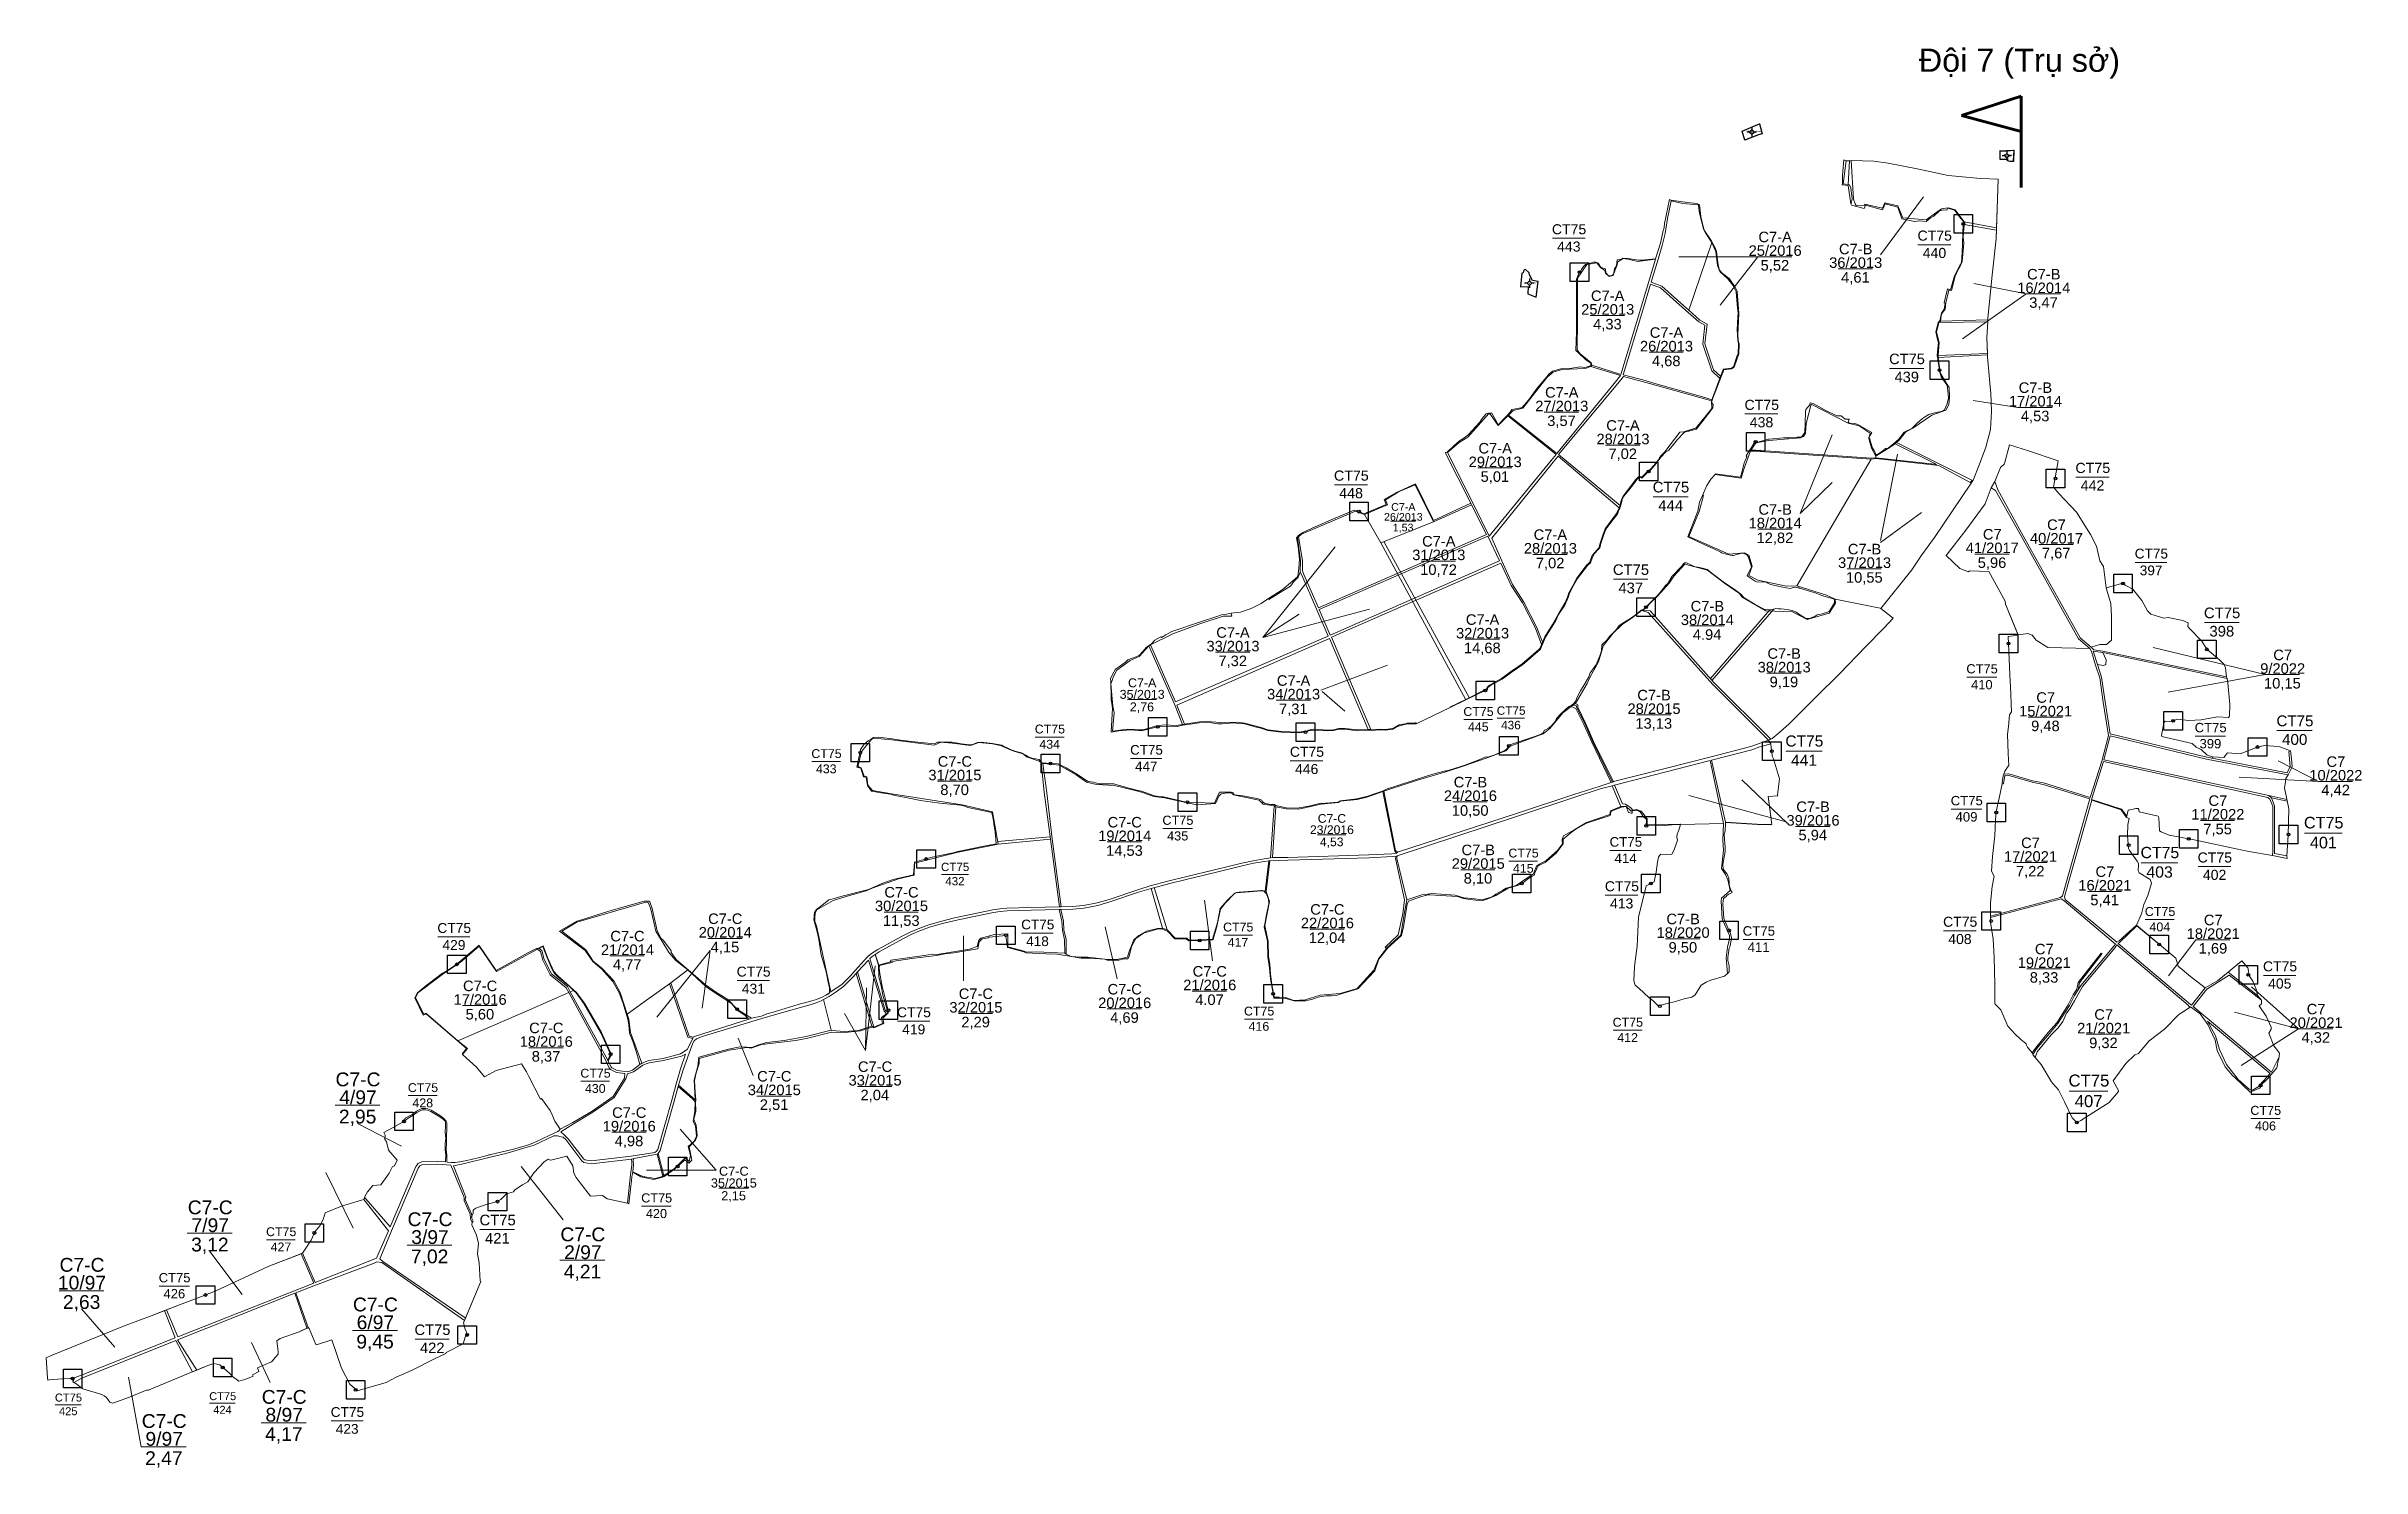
# Model space of a CAD drawing. Header units: metres. Extents: x 420698 to 426937, y 1527080 to 1530908.
import ezdxf
from ezdxf.enums import TextEntityAlignment as Align

# ---------------------------------------------------------------- set-up
doc = ezdxf.new("R2010")
doc.units = ezdxf.units.M
doc.header["$MEASUREMENT"] = 0
doc.linetypes.add('DGN Style 1', pattern=[5.902559, 0.009821, -5.892738])
doc.linetypes.add('DGN Style 2', pattern=[9.82123, 5.892738, -3.928492])
doc.layers.add('RanhTwo', color=3, linetype='Continuous', lineweight=0)
doc.layers.add('TruSo', color=1, linetype='Continuous', lineweight=106)
doc.styles.add('Style-Arial', font='arial.ttf')
doc.styles.add('Style-Arial IF', font='ariali.ttf')

msp = doc.modelspace()

# ---------------------------------------------------------------- texts
at = {"layer": 'RanhTwo', "color": 3, "linetype": 'Continuous', "lineweight": 0, "style": 'Style-Arial'}
for s, p in [('2', (425267.84, 1530679.21)), ('3', (425314.37, 1530699.32)), ('4', (425320.98, 1530673.61)), ('1', (425321.31, 1530672.34)), ('3', (425274.65, 1530656.19)), ('2', (425295.74, 1530663.81)), ('1', (425962.17, 1530626.39)), ('2', (425974.21, 1530626.47)), ('3', (425981.29, 1530626.82)), ('4', (425999.93, 1530628.47)), ('9', (425963.21, 1530603.47)), ('8', (425983.82, 1530604.52)), ('7', (425983.97, 1530599.7)), ('6', (425989.39, 1530598.66)), ('5', (425998.62, 1530598.15))]:
    msp.add_text(s, height=0.75, dxfattribs=at).set_placement(p, align=Align.TOP_LEFT)
at = {"layer": 'RanhTwo', "color": 7, "linetype": 'Continuous', "lineweight": 13, "style": 'Style-Arial'}
for s, p in [('Đội 7 (Nhà công vụ)', (425279.962705, 1530677.083101)), ('Đội 7 (Trụ sở)', (425970.218474, 1530614.18147)), ('Đội 7 (Nhà công vụ)', (424679.937925, 1530268.497603))]:
    msp.add_text(s, height=3.125, dxfattribs=at).set_placement(p)
at = {"layer": 'RanhTwo', "color": 3, "linetype": 'Continuous', "lineweight": 13, "style": 'Style-Arial IF'}
msp.add_text('d', height=0.5, dxfattribs=at).set_placement((421777.778, 1527902.578))

# ---------------------------------------------------------------- blocks, each defined once
blk = doc.blocks.new('*U0')
at = {"color": 0, "linetype": 'Continuous', "lineweight": -2, "ltscale": 10, "flags": 128}
blk.add_lwpolyline([(-150, 150), (150, 150), (150, -150), (-150, -150), (-150, 150)], close=True, dxfattribs=at)
at = {"color": 0, "linetype": 'Continuous', "lineweight": -2, "ltscale": 10}
blk.add_circle((-0.02828, 0.016065), 22.5, dxfattribs=at)
blk = doc.blocks.new('*U5')
at = {"layer": 'RanhTwo', "color": 3, "linetype": 'Continuous', "lineweight": 13}
blk.add_line((-66.520877, -1.660429), (63.750129, -1.660429), dxfattribs=at)
at = {"layer": 'RanhTwo', "color": 3, "linetype": 'Continuous', "lineweight": 13, "style": 'Style-Arial'}
blk.add_text('2,63', height=40, dxfattribs=at).set_placement((-1.025137, -54.422685), align=Align.CENTER)
at = {"layer": 'RanhTwo', "color": 3, "linetype": 'Continuous', "lineweight": 13, "insert": (-0.000029, 1.089388), "char_height": 40, "attachment_point": 8, "line_spacing_factor": 0.776524, "style": 'Style-Arial'}
blk.add_mtext('C7-C\\P10/97', dxfattribs=at)
blk = doc.blocks.new('*U6')
at = {"layer": 'RanhTwo', "color": 3, "linetype": 'Continuous', "lineweight": 13}
blk.add_line((-66.520877, -1.660429), (63.750129, -1.660429), dxfattribs=at)
at = {"layer": 'RanhTwo', "color": 3, "linetype": 'Continuous', "lineweight": 13, "style": 'Style-Arial'}
blk.add_text('2,47', height=40, dxfattribs=at).set_placement((-1.025137, -54.422685), align=Align.CENTER)
at = {"layer": 'RanhTwo', "color": 3, "linetype": 'Continuous', "lineweight": 13, "insert": (-0.000029, 1.089388), "char_height": 40, "attachment_point": 8, "line_spacing_factor": 0.776524, "style": 'Style-Arial'}
blk.add_mtext('C7-C\\P9/97', dxfattribs=at)
blk = doc.blocks.new('*U7')
at = {"layer": 'RanhTwo', "color": 3, "linetype": 'Continuous', "lineweight": 13}
blk.add_line((-66.520877, -1.660429), (63.750129, -1.660429), dxfattribs=at)
at = {"layer": 'RanhTwo', "color": 3, "linetype": 'Continuous', "lineweight": 13, "style": 'Style-Arial'}
blk.add_text('4,17', height=40, dxfattribs=at).set_placement((-1.025137, -54.422685), align=Align.CENTER)
at = {"layer": 'RanhTwo', "color": 3, "linetype": 'Continuous', "lineweight": 13, "insert": (-0.000029, 1.089388), "char_height": 40, "attachment_point": 8, "line_spacing_factor": 0.776524, "style": 'Style-Arial'}
blk.add_mtext('C7-C\\P8/97', dxfattribs=at)
blk = doc.blocks.new('*U8')
at = {"layer": 'RanhTwo', "color": 3, "linetype": 'Continuous', "lineweight": 13}
blk.add_line((-66.520877, -1.660429), (63.750129, -1.660429), dxfattribs=at)
at = {"layer": 'RanhTwo', "color": 3, "linetype": 'Continuous', "lineweight": 13, "style": 'Style-Arial'}
blk.add_text('3,12', height=40, dxfattribs=at).set_placement((-1.025137, -54.422685), align=Align.CENTER)
at = {"layer": 'RanhTwo', "color": 3, "linetype": 'Continuous', "lineweight": 13, "insert": (-0.000029, 1.089388), "char_height": 40, "attachment_point": 8, "line_spacing_factor": 0.776524, "style": 'Style-Arial'}
blk.add_mtext('C7-C\\P7/97', dxfattribs=at)
blk = doc.blocks.new('*U9')
at = {"layer": 'RanhTwo', "color": 3, "linetype": 'Continuous', "lineweight": 13}
blk.add_line((-66.520877, -1.660429), (63.750129, -1.660429), dxfattribs=at)
at = {"layer": 'RanhTwo', "color": 3, "linetype": 'Continuous', "lineweight": 13, "style": 'Style-Arial'}
blk.add_text('7,02', height=40, dxfattribs=at).set_placement((-1.025137, -54.422685), align=Align.CENTER)
at = {"layer": 'RanhTwo', "color": 3, "linetype": 'Continuous', "lineweight": 13, "insert": (-0.000029, 1.089388), "char_height": 40, "attachment_point": 8, "line_spacing_factor": 0.776524, "style": 'Style-Arial'}
blk.add_mtext('C7-C\\P3/97', dxfattribs=at)
blk = doc.blocks.new('*U10')
at = {"layer": 'RanhTwo', "color": 3, "linetype": 'Continuous', "lineweight": 13}
blk.add_line((-66.520877, -1.660429), (63.750129, -1.660429), dxfattribs=at)
at = {"layer": 'RanhTwo', "color": 3, "linetype": 'Continuous', "lineweight": 13, "style": 'Style-Arial'}
blk.add_text('9,45', height=40, dxfattribs=at).set_placement((-1.025137, -54.422685), align=Align.CENTER)
at = {"layer": 'RanhTwo', "color": 3, "linetype": 'Continuous', "lineweight": 13, "insert": (-0.000029, 1.089388), "char_height": 40, "attachment_point": 8, "line_spacing_factor": 0.776524, "style": 'Style-Arial'}
blk.add_mtext('C7-C\\P6/97', dxfattribs=at)
blk = doc.blocks.new('*U11')
at = {"layer": 'RanhTwo', "color": 3, "linetype": 'Continuous', "lineweight": 13}
blk.add_line((-66.520877, -1.660429), (63.750129, -1.660429), dxfattribs=at)
at = {"layer": 'RanhTwo', "color": 3, "linetype": 'Continuous', "lineweight": 13, "style": 'Style-Arial'}
blk.add_text('2,95', height=40, dxfattribs=at).set_placement((-1.025137, -54.422685), align=Align.CENTER)
at = {"layer": 'RanhTwo', "color": 3, "linetype": 'Continuous', "lineweight": 13, "insert": (-0.000029, 1.089388), "char_height": 40, "attachment_point": 8, "line_spacing_factor": 0.776524, "style": 'Style-Arial'}
blk.add_mtext('C7-C\\P4/97', dxfattribs=at)
blk = doc.blocks.new('*U12')
at = {"layer": 'RanhTwo', "color": 3, "linetype": 'Continuous', "lineweight": 13}
blk.add_line((-66.520877, -1.660429), (63.750129, -1.660429), dxfattribs=at)
at = {"layer": 'RanhTwo', "color": 3, "linetype": 'Continuous', "lineweight": 13, "style": 'Style-Arial'}
blk.add_text('4,21', height=40, dxfattribs=at).set_placement((-1.025137, -54.422685), align=Align.CENTER)
at = {"layer": 'RanhTwo', "color": 3, "linetype": 'Continuous', "lineweight": 13, "insert": (-0.000029, 1.089388), "char_height": 40, "attachment_point": 8, "line_spacing_factor": 0.776524, "style": 'Style-Arial'}
blk.add_mtext('C7-C\\P2/97', dxfattribs=at)
blk = doc.blocks.new('*U13')
at = {"layer": 'RanhTwo', "color": 3, "linetype": 'Continuous', "lineweight": 13}
blk.add_line((-66.520877, -1.660429), (63.750129, -1.660429), dxfattribs=at)
at = {"layer": 'RanhTwo', "color": 3, "linetype": 'Continuous', "lineweight": 13, "style": 'Style-Arial'}
blk.add_text('5,60', height=40, dxfattribs=at).set_placement((-1.025137, -54.422685), align=Align.CENTER)
at = {"layer": 'RanhTwo', "color": 3, "linetype": 'Continuous', "lineweight": 13, "insert": (-0.000029, 1.089388), "char_height": 40, "attachment_point": 8, "line_spacing_factor": 0.776524, "style": 'Style-Arial'}
blk.add_mtext('C7-C\\P17/2016', dxfattribs=at)
blk = doc.blocks.new('*U14')
at = {"layer": 'RanhTwo', "color": 3, "linetype": 'Continuous', "lineweight": 13}
blk.add_line((-66.520877, -1.660429), (63.750129, -1.660429), dxfattribs=at)
at = {"layer": 'RanhTwo', "color": 3, "linetype": 'Continuous', "lineweight": 13, "style": 'Style-Arial'}
blk.add_text('8,37', height=40, dxfattribs=at).set_placement((-1.025137, -54.422685), align=Align.CENTER)
at = {"layer": 'RanhTwo', "color": 3, "linetype": 'Continuous', "lineweight": 13, "insert": (-0.000029, 1.089388), "char_height": 40, "attachment_point": 8, "line_spacing_factor": 0.776524, "style": 'Style-Arial'}
blk.add_mtext('C7-C\\P18/2016', dxfattribs=at)
blk = doc.blocks.new('*U15')
at = {"layer": 'RanhTwo', "color": 3, "linetype": 'Continuous', "lineweight": 13}
blk.add_line((-66.520877, -1.660429), (63.750129, -1.660429), dxfattribs=at)
at = {"layer": 'RanhTwo', "color": 3, "linetype": 'Continuous', "lineweight": 13, "style": 'Style-Arial'}
blk.add_text('4,98', height=40, dxfattribs=at).set_placement((-1.025137, -54.422685), align=Align.CENTER)
at = {"layer": 'RanhTwo', "color": 3, "linetype": 'Continuous', "lineweight": 13, "insert": (-0.000029, 1.089388), "char_height": 40, "attachment_point": 8, "line_spacing_factor": 0.776524, "style": 'Style-Arial'}
blk.add_mtext('C7-C\\P19/2016', dxfattribs=at)
blk = doc.blocks.new('*U16')
at = {"layer": 'RanhTwo', "color": 3, "linetype": 'Continuous', "lineweight": 13}
blk.add_line((-66.520877, -1.660429), (63.750129, -1.660429), dxfattribs=at)
at = {"layer": 'RanhTwo', "color": 3, "linetype": 'Continuous', "lineweight": 13, "style": 'Style-Arial'}
blk.add_text('2,51', height=40, dxfattribs=at).set_placement((-1.025137, -54.422685), align=Align.CENTER)
at = {"layer": 'RanhTwo', "color": 3, "linetype": 'Continuous', "lineweight": 13, "insert": (-0.000029, 1.089388), "char_height": 40, "attachment_point": 8, "line_spacing_factor": 0.776524, "style": 'Style-Arial'}
blk.add_mtext('C7-C\\P34/2015', dxfattribs=at)
blk = doc.blocks.new('*U17')
at = {"layer": 'RanhTwo', "color": 3, "linetype": 'Continuous', "lineweight": 13}
blk.add_line((-66.520877, -1.660429), (63.750129, -1.660429), dxfattribs=at)
at = {"layer": 'RanhTwo', "color": 3, "linetype": 'Continuous', "lineweight": 13, "style": 'Style-Arial'}
blk.add_text('4,77', height=40, dxfattribs=at).set_placement((-1.025137, -54.422685), align=Align.CENTER)
at = {"layer": 'RanhTwo', "color": 3, "linetype": 'Continuous', "lineweight": 13, "insert": (-0.000029, 1.089388), "char_height": 40, "attachment_point": 8, "line_spacing_factor": 0.776524, "style": 'Style-Arial'}
blk.add_mtext('C7-C\\P21/2014', dxfattribs=at)
blk = doc.blocks.new('*U18')
at = {"layer": 'RanhTwo', "color": 3, "linetype": 'Continuous', "lineweight": 13}
blk.add_line((-66.520877, -1.660429), (63.750129, -1.660429), dxfattribs=at)
at = {"layer": 'RanhTwo', "color": 3, "linetype": 'Continuous', "lineweight": 13, "style": 'Style-Arial'}
blk.add_text('4,15', height=40, dxfattribs=at).set_placement((-1.025137, -54.422685), align=Align.CENTER)
at = {"layer": 'RanhTwo', "color": 3, "linetype": 'Continuous', "lineweight": 13, "insert": (-0.000029, 1.089388), "char_height": 40, "attachment_point": 8, "line_spacing_factor": 0.776524, "style": 'Style-Arial'}
blk.add_mtext('C7-C\\P20/2014', dxfattribs=at)
blk = doc.blocks.new('*U19')
at = {"layer": 'RanhTwo', "color": 3, "linetype": 'Continuous', "lineweight": 13}
blk.add_line((-66.520877, -1.660429), (63.750129, -1.660429), dxfattribs=at)
at = {"layer": 'RanhTwo', "color": 3, "linetype": 'Continuous', "lineweight": 13, "style": 'Style-Arial'}
for s, p in [('CT75', (-0.000029, 14.422722)), ('420', (-1.025137, -54.422685))]:
    blk.add_text(s, height=40, dxfattribs=at).set_placement(p, align=Align.CENTER)
blk = doc.blocks.new('*U20')
at = {"layer": 'RanhTwo', "color": 3, "linetype": 'Continuous', "lineweight": 13}
blk.add_line((-66.520877, -1.660429), (63.750129, -1.660429), dxfattribs=at)
at = {"layer": 'RanhTwo', "color": 3, "linetype": 'Continuous', "lineweight": 13, "style": 'Style-Arial'}
blk.add_text('2,15', height=40, dxfattribs=at).set_placement((-1.025137, -54.422685), align=Align.CENTER)
at = {"layer": 'RanhTwo', "color": 3, "linetype": 'Continuous', "lineweight": 13, "insert": (-0.000029, 1.089388), "char_height": 40, "attachment_point": 8, "line_spacing_factor": 0.776524, "style": 'Style-Arial'}
blk.add_mtext('C7-C\\P35/2015', dxfattribs=at)
blk = doc.blocks.new('*U21')
at = {"layer": 'RanhTwo', "color": 3, "linetype": 'Continuous', "lineweight": 13}
blk.add_line((-66.520877, -1.660429), (63.750129, -1.660429), dxfattribs=at)
at = {"layer": 'RanhTwo', "color": 3, "linetype": 'Continuous', "lineweight": 13, "style": 'Style-Arial'}
blk.add_text('2,04', height=40, dxfattribs=at).set_placement((-1.025137, -54.422685), align=Align.CENTER)
at = {"layer": 'RanhTwo', "color": 3, "linetype": 'Continuous', "lineweight": 13, "insert": (-0.000029, 1.089388), "char_height": 40, "attachment_point": 8, "line_spacing_factor": 0.776524, "style": 'Style-Arial'}
blk.add_mtext('C7-C\\P33/2015', dxfattribs=at)
blk = doc.blocks.new('*U22')
at = {"layer": 'RanhTwo', "color": 3, "linetype": 'Continuous', "lineweight": 13}
blk.add_line((-66.520877, -1.660429), (63.750129, -1.660429), dxfattribs=at)
at = {"layer": 'RanhTwo', "color": 3, "linetype": 'Continuous', "lineweight": 13, "style": 'Style-Arial'}
blk.add_text('2,29', height=40, dxfattribs=at).set_placement((-1.025137, -54.422685), align=Align.CENTER)
at = {"layer": 'RanhTwo', "color": 3, "linetype": 'Continuous', "lineweight": 13, "insert": (-0.000029, 1.089388), "char_height": 40, "attachment_point": 8, "line_spacing_factor": 0.776524, "style": 'Style-Arial'}
blk.add_mtext('C7-C\\P32/2015', dxfattribs=at)
blk = doc.blocks.new('*U23')
at = {"layer": 'RanhTwo', "color": 3, "linetype": 'Continuous', "lineweight": 13}
blk.add_line((-66.520877, -1.660429), (63.750129, -1.660429), dxfattribs=at)
at = {"layer": 'RanhTwo', "color": 3, "linetype": 'Continuous', "lineweight": 13, "style": 'Style-Arial'}
blk.add_text('8,70', height=40, dxfattribs=at).set_placement((-1.025137, -54.422685), align=Align.CENTER)
at = {"layer": 'RanhTwo', "color": 3, "linetype": 'Continuous', "lineweight": 13, "insert": (-0.000029, 1.089388), "char_height": 40, "attachment_point": 8, "line_spacing_factor": 0.776524, "style": 'Style-Arial'}
blk.add_mtext('C7-C\\P31/2015', dxfattribs=at)
blk = doc.blocks.new('*U24')
at = {"layer": 'RanhTwo', "color": 3, "linetype": 'Continuous', "lineweight": 13}
blk.add_line((-66.520877, -1.660429), (63.750129, -1.660429), dxfattribs=at)
at = {"layer": 'RanhTwo', "color": 3, "linetype": 'Continuous', "lineweight": 13, "style": 'Style-Arial'}
blk.add_text('11,53', height=40, dxfattribs=at).set_placement((-1.025137, -54.422685), align=Align.CENTER)
at = {"layer": 'RanhTwo', "color": 3, "linetype": 'Continuous', "lineweight": 13, "insert": (-0.000029, 1.089388), "char_height": 40, "attachment_point": 8, "line_spacing_factor": 0.776524, "style": 'Style-Arial'}
blk.add_mtext('C7-C\\P30/2015', dxfattribs=at)
blk = doc.blocks.new('*U25')
at = {"layer": 'RanhTwo', "color": 3, "linetype": 'Continuous', "lineweight": 13}
blk.add_line((-66.520877, -1.660429), (63.750129, -1.660429), dxfattribs=at)
at = {"layer": 'RanhTwo', "color": 3, "linetype": 'Continuous', "lineweight": 13, "style": 'Style-Arial'}
blk.add_text('4,69', height=40, dxfattribs=at).set_placement((-1.025137, -54.422685), align=Align.CENTER)
at = {"layer": 'RanhTwo', "color": 3, "linetype": 'Continuous', "lineweight": 13, "insert": (-0.000029, 1.089388), "char_height": 40, "attachment_point": 8, "line_spacing_factor": 0.776524, "style": 'Style-Arial'}
blk.add_mtext('C7-C\\P20/2016', dxfattribs=at)
blk = doc.blocks.new('*U26')
at = {"layer": 'RanhTwo', "color": 3, "linetype": 'Continuous', "lineweight": 13}
blk.add_line((-66.520877, -1.660429), (63.750129, -1.660429), dxfattribs=at)
at = {"layer": 'RanhTwo', "color": 3, "linetype": 'Continuous', "lineweight": 13, "style": 'Style-Arial'}
blk.add_text('4.07', height=40, dxfattribs=at).set_placement((-1.025137, -54.422685), align=Align.CENTER)
at = {"layer": 'RanhTwo', "color": 3, "linetype": 'Continuous', "lineweight": 13, "insert": (-0.000029, 1.089388), "char_height": 40, "attachment_point": 8, "line_spacing_factor": 0.776524, "style": 'Style-Arial'}
blk.add_mtext('C7-C\\P21/2016', dxfattribs=at)
blk = doc.blocks.new('*U27')
at = {"layer": 'RanhTwo', "color": 3, "linetype": 'Continuous', "lineweight": 13}
blk.add_line((-66.520877, -1.660429), (63.750129, -1.660429), dxfattribs=at)
at = {"layer": 'RanhTwo', "color": 3, "linetype": 'Continuous', "lineweight": 13, "style": 'Style-Arial'}
blk.add_text('14,53', height=40, dxfattribs=at).set_placement((-1.025137, -54.422685), align=Align.CENTER)
at = {"layer": 'RanhTwo', "color": 3, "linetype": 'Continuous', "lineweight": 13, "insert": (-0.000029, 1.089388), "char_height": 40, "attachment_point": 8, "line_spacing_factor": 0.776524, "style": 'Style-Arial'}
blk.add_mtext('C7-C\\P19/2014', dxfattribs=at)
blk = doc.blocks.new('*U28')
at = {"layer": 'RanhTwo', "color": 3, "linetype": 'Continuous', "lineweight": 13}
blk.add_line((-66.520877, -1.660429), (63.750129, -1.660429), dxfattribs=at)
at = {"layer": 'RanhTwo', "color": 3, "linetype": 'Continuous', "lineweight": 13, "style": 'Style-Arial'}
blk.add_text('4,53', height=40, dxfattribs=at).set_placement((-1.025137, -54.422685), align=Align.CENTER)
at = {"layer": 'RanhTwo', "color": 3, "linetype": 'Continuous', "lineweight": 13, "insert": (-0.000029, 1.089388), "char_height": 40, "attachment_point": 8, "line_spacing_factor": 0.776524, "style": 'Style-Arial'}
blk.add_mtext('C7-C\\P23/2016', dxfattribs=at)
blk = doc.blocks.new('*U29')
at = {"layer": 'RanhTwo', "color": 3, "linetype": 'Continuous', "lineweight": 13}
blk.add_line((-66.520877, -1.660429), (63.750129, -1.660429), dxfattribs=at)
at = {"layer": 'RanhTwo', "color": 3, "linetype": 'Continuous', "lineweight": 13, "style": 'Style-Arial'}
blk.add_text('12,04', height=40, dxfattribs=at).set_placement((-1.025137, -54.422685), align=Align.CENTER)
at = {"layer": 'RanhTwo', "color": 3, "linetype": 'Continuous', "lineweight": 13, "insert": (-0.000029, 1.089388), "char_height": 40, "attachment_point": 8, "line_spacing_factor": 0.776524, "style": 'Style-Arial'}
blk.add_mtext('C7-C\\P22/2016', dxfattribs=at)
blk = doc.blocks.new('*U30')
at = {"layer": 'RanhTwo', "color": 3, "linetype": 'Continuous', "lineweight": 13}
blk.add_line((-66.520877, -1.660429), (63.750129, -1.660429), dxfattribs=at)
at = {"layer": 'RanhTwo', "color": 3, "linetype": 'Continuous', "lineweight": 13, "style": 'Style-Arial'}
blk.add_text('10,50', height=40, dxfattribs=at).set_placement((-1.025137, -54.422685), align=Align.CENTER)
at = {"layer": 'RanhTwo', "color": 3, "linetype": 'Continuous', "lineweight": 13, "insert": (-0.000029, 1.089388), "char_height": 40, "attachment_point": 8, "line_spacing_factor": 0.776524, "style": 'Style-Arial'}
blk.add_mtext('C7-B\\P24/2016', dxfattribs=at)
blk = doc.blocks.new('*U31')
at = {"layer": 'RanhTwo', "color": 3, "linetype": 'Continuous', "lineweight": 13}
blk.add_line((-66.520877, -1.660429), (63.750129, -1.660429), dxfattribs=at)
at = {"layer": 'RanhTwo', "color": 3, "linetype": 'Continuous', "lineweight": 13, "style": 'Style-Arial'}
blk.add_text('13,13', height=40, dxfattribs=at).set_placement((-1.025137, -54.422685), align=Align.CENTER)
at = {"layer": 'RanhTwo', "color": 3, "linetype": 'Continuous', "lineweight": 13, "insert": (-0.000029, 1.089388), "char_height": 40, "attachment_point": 8, "line_spacing_factor": 0.776524, "style": 'Style-Arial'}
blk.add_mtext('C7-B\\P28/2015', dxfattribs=at)
blk = doc.blocks.new('*U32')
at = {"layer": 'RanhTwo', "color": 3, "linetype": 'Continuous', "lineweight": 13}
blk.add_line((-66.520877, -1.660429), (63.750129, -1.660429), dxfattribs=at)
at = {"layer": 'RanhTwo', "color": 3, "linetype": 'Continuous', "lineweight": 13, "style": 'Style-Arial'}
blk.add_text('8,10', height=40, dxfattribs=at).set_placement((-1.025137, -54.422685), align=Align.CENTER)
at = {"layer": 'RanhTwo', "color": 3, "linetype": 'Continuous', "lineweight": 13, "insert": (-0.000029, 1.089388), "char_height": 40, "attachment_point": 8, "line_spacing_factor": 0.776524, "style": 'Style-Arial'}
blk.add_mtext('C7-B\\P29/2015', dxfattribs=at)
blk = doc.blocks.new('*U33')
at = {"layer": 'RanhTwo', "color": 3, "linetype": 'Continuous', "lineweight": 13}
blk.add_line((-66.520877, -1.660429), (63.750129, -1.660429), dxfattribs=at)
at = {"layer": 'RanhTwo', "color": 3, "linetype": 'Continuous', "lineweight": 13, "style": 'Style-Arial'}
blk.add_text('5,94', height=40, dxfattribs=at).set_placement((-1.025137, -54.422685), align=Align.CENTER)
at = {"layer": 'RanhTwo', "color": 3, "linetype": 'Continuous', "lineweight": 13, "insert": (-0.000029, 1.089388), "char_height": 40, "attachment_point": 8, "line_spacing_factor": 0.776524, "style": 'Style-Arial'}
blk.add_mtext('C7-B\\P39/2016', dxfattribs=at)
blk = doc.blocks.new('*U34')
at = {"layer": 'RanhTwo', "color": 3, "linetype": 'Continuous', "lineweight": 13}
blk.add_line((-66.520877, -1.660429), (63.750129, -1.660429), dxfattribs=at)
at = {"layer": 'RanhTwo', "color": 3, "linetype": 'Continuous', "lineweight": 13, "style": 'Style-Arial'}
blk.add_text('9,50', height=40, dxfattribs=at).set_placement((-1.025137, -54.422685), align=Align.CENTER)
at = {"layer": 'RanhTwo', "color": 3, "linetype": 'Continuous', "lineweight": 13, "insert": (-0.000029, 1.089388), "char_height": 40, "attachment_point": 8, "line_spacing_factor": 0.776524, "style": 'Style-Arial'}
blk.add_mtext('C7-B\\P18/2020', dxfattribs=at)
blk = doc.blocks.new('*U35')
at = {"layer": 'RanhTwo', "color": 3, "linetype": 'Continuous', "lineweight": 13}
blk.add_line((-66.520877, -1.660429), (63.750129, -1.660429), dxfattribs=at)
at = {"layer": 'RanhTwo', "color": 3, "linetype": 'Continuous', "lineweight": 13, "style": 'Style-Arial'}
blk.add_text('4.94', height=40, dxfattribs=at).set_placement((-1.025137, -54.422685), align=Align.CENTER)
at = {"layer": 'RanhTwo', "color": 3, "linetype": 'Continuous', "lineweight": 13, "insert": (-0.000029, 1.089388), "char_height": 40, "attachment_point": 8, "line_spacing_factor": 0.776524, "style": 'Style-Arial'}
blk.add_mtext('C7-B\\P38/2014', dxfattribs=at)
blk = doc.blocks.new('*U36')
at = {"layer": 'RanhTwo', "color": 3, "linetype": 'Continuous', "lineweight": 13}
blk.add_line((-66.520877, -1.660429), (63.750129, -1.660429), dxfattribs=at)
at = {"layer": 'RanhTwo', "color": 3, "linetype": 'Continuous', "lineweight": 13, "style": 'Style-Arial'}
blk.add_text('9,19', height=40, dxfattribs=at).set_placement((-1.025137, -54.422685), align=Align.CENTER)
at = {"layer": 'RanhTwo', "color": 3, "linetype": 'Continuous', "lineweight": 13, "insert": (-0.000029, 1.089388), "char_height": 40, "attachment_point": 8, "line_spacing_factor": 0.776524, "style": 'Style-Arial'}
blk.add_mtext('C7-B\\P38/2013', dxfattribs=at)
blk = doc.blocks.new('*U37')
at = {"layer": 'RanhTwo', "color": 3, "linetype": 'Continuous', "lineweight": 13}
blk.add_line((-66.520877, -1.660429), (63.750129, -1.660429), dxfattribs=at)
at = {"layer": 'RanhTwo', "color": 3, "linetype": 'Continuous', "lineweight": 13, "style": 'Style-Arial'}
blk.add_text('12,82', height=40, dxfattribs=at).set_placement((-1.025137, -54.422685), align=Align.CENTER)
at = {"layer": 'RanhTwo', "color": 3, "linetype": 'Continuous', "lineweight": 13, "insert": (-0.000029, 1.089388), "char_height": 40, "attachment_point": 8, "line_spacing_factor": 0.776524, "style": 'Style-Arial'}
blk.add_mtext('C7-B\\P18/2014', dxfattribs=at)
blk = doc.blocks.new('*U38')
at = {"layer": 'RanhTwo', "color": 3, "linetype": 'Continuous', "lineweight": 13}
blk.add_line((-66.520877, -1.660429), (63.750129, -1.660429), dxfattribs=at)
at = {"layer": 'RanhTwo', "color": 3, "linetype": 'Continuous', "lineweight": 13, "style": 'Style-Arial'}
blk.add_text('10,55', height=40, dxfattribs=at).set_placement((-1.025137, -54.422685), align=Align.CENTER)
at = {"layer": 'RanhTwo', "color": 3, "linetype": 'Continuous', "lineweight": 13, "insert": (-0.000029, 1.089388), "char_height": 40, "attachment_point": 8, "line_spacing_factor": 0.776524, "style": 'Style-Arial'}
blk.add_mtext('C7-B\\P37/2013', dxfattribs=at)
blk = doc.blocks.new('*U39')
at = {"layer": 'RanhTwo', "color": 3, "linetype": 'Continuous', "lineweight": 13}
blk.add_line((-66.520877, -1.660429), (63.750129, -1.660429), dxfattribs=at)
at = {"layer": 'RanhTwo', "color": 3, "linetype": 'Continuous', "lineweight": 13, "style": 'Style-Arial'}
blk.add_text('4,53', height=40, dxfattribs=at).set_placement((-1.025137, -54.422685), align=Align.CENTER)
at = {"layer": 'RanhTwo', "color": 3, "linetype": 'Continuous', "lineweight": 13, "insert": (-0.000029, 1.089388), "char_height": 40, "attachment_point": 8, "line_spacing_factor": 0.776524, "style": 'Style-Arial'}
blk.add_mtext('C7-B\\P17/2014', dxfattribs=at)
blk = doc.blocks.new('*U40')
at = {"layer": 'RanhTwo', "color": 3, "linetype": 'Continuous', "lineweight": 13}
blk.add_line((-66.520877, -1.660429), (63.750129, -1.660429), dxfattribs=at)
at = {"layer": 'RanhTwo', "color": 3, "linetype": 'Continuous', "lineweight": 13, "style": 'Style-Arial'}
blk.add_text('3,47', height=40, dxfattribs=at).set_placement((-1.025137, -54.422685), align=Align.CENTER)
at = {"layer": 'RanhTwo', "color": 3, "linetype": 'Continuous', "lineweight": 13, "insert": (-0.000029, 1.089388), "char_height": 40, "attachment_point": 8, "line_spacing_factor": 0.776524, "style": 'Style-Arial'}
blk.add_mtext('C7-B\\P16/2014', dxfattribs=at)
blk = doc.blocks.new('*U41')
at = {"layer": 'RanhTwo', "color": 3, "linetype": 'Continuous', "lineweight": 13}
blk.add_line((-66.520877, -1.660429), (63.750129, -1.660429), dxfattribs=at)
at = {"layer": 'RanhTwo', "color": 3, "linetype": 'Continuous', "lineweight": 13, "style": 'Style-Arial'}
blk.add_text('4,61', height=40, dxfattribs=at).set_placement((-1.025137, -54.422685), align=Align.CENTER)
at = {"layer": 'RanhTwo', "color": 3, "linetype": 'Continuous', "lineweight": 13, "insert": (-0.000029, 1.089388), "char_height": 40, "attachment_point": 8, "line_spacing_factor": 0.776524, "style": 'Style-Arial'}
blk.add_mtext('C7-B\\P36/2013', dxfattribs=at)
blk = doc.blocks.new('*U42')
at = {"layer": 'RanhTwo', "color": 3, "linetype": 'Continuous', "lineweight": 13}
blk.add_line((-66.520877, -1.660429), (63.750129, -1.660429), dxfattribs=at)
at = {"layer": 'RanhTwo', "color": 3, "linetype": 'Continuous', "lineweight": 13, "style": 'Style-Arial'}
blk.add_text('5,96', height=40, dxfattribs=at).set_placement((-1.025137, -54.422685), align=Align.CENTER)
at = {"layer": 'RanhTwo', "color": 3, "linetype": 'Continuous', "lineweight": 13, "insert": (-0.000029, 1.089388), "char_height": 40, "attachment_point": 8, "line_spacing_factor": 0.776524, "style": 'Style-Arial'}
blk.add_mtext('C7\\P41/2017', dxfattribs=at)
blk = doc.blocks.new('*U43')
at = {"layer": 'RanhTwo', "color": 3, "linetype": 'Continuous', "lineweight": 13}
blk.add_line((-66.520877, -1.660429), (63.750129, -1.660429), dxfattribs=at)
at = {"layer": 'RanhTwo', "color": 3, "linetype": 'Continuous', "lineweight": 13, "style": 'Style-Arial'}
blk.add_text('7,67', height=40, dxfattribs=at).set_placement((-1.025137, -54.422685), align=Align.CENTER)
at = {"layer": 'RanhTwo', "color": 3, "linetype": 'Continuous', "lineweight": 13, "insert": (-0.000029, 1.089388), "char_height": 40, "attachment_point": 8, "line_spacing_factor": 0.776524, "style": 'Style-Arial'}
blk.add_mtext('C7\\P40/2017', dxfattribs=at)
blk = doc.blocks.new('*U44')
at = {"layer": 'RanhTwo', "color": 3, "linetype": 'Continuous', "lineweight": 13}
blk.add_line((-66.520877, -1.660429), (63.750129, -1.660429), dxfattribs=at)
at = {"layer": 'RanhTwo', "color": 3, "linetype": 'Continuous', "lineweight": 13, "style": 'Style-Arial'}
blk.add_text('9,48', height=40, dxfattribs=at).set_placement((-1.025137, -54.422685), align=Align.CENTER)
at = {"layer": 'RanhTwo', "color": 3, "linetype": 'Continuous', "lineweight": 13, "insert": (-0.000029, 1.089388), "char_height": 40, "attachment_point": 8, "line_spacing_factor": 0.776524, "style": 'Style-Arial'}
blk.add_mtext('\\pt1080;C7\\P15/2021', dxfattribs=at)
blk = doc.blocks.new('*U45')
at = {"layer": 'RanhTwo', "color": 3, "linetype": 'Continuous', "lineweight": 13}
blk.add_line((-66.520877, -1.660429), (63.750129, -1.660429), dxfattribs=at)
at = {"layer": 'RanhTwo', "color": 3, "linetype": 'Continuous', "lineweight": 13, "style": 'Style-Arial'}
blk.add_text('10,15', height=40, dxfattribs=at).set_placement((-1.025137, -54.422685), align=Align.CENTER)
at = {"layer": 'RanhTwo', "color": 3, "linetype": 'Continuous', "lineweight": 13, "insert": (-0.000029, 1.089388), "char_height": 40, "attachment_point": 8, "line_spacing_factor": 0.776524, "style": 'Style-Arial'}
blk.add_mtext('C7\\P9/2022', dxfattribs=at)
blk = doc.blocks.new('*U46')
at = {"layer": 'RanhTwo', "color": 3, "linetype": 'Continuous', "lineweight": 13}
blk.add_line((-66.520877, -1.660429), (63.750129, -1.660429), dxfattribs=at)
at = {"layer": 'RanhTwo', "color": 3, "linetype": 'Continuous', "lineweight": 13, "style": 'Style-Arial'}
blk.add_text('4,42', height=40, dxfattribs=at).set_placement((-1.025137, -54.422685), align=Align.CENTER)
at = {"layer": 'RanhTwo', "color": 3, "linetype": 'Continuous', "lineweight": 13, "insert": (-0.000029, 1.089388), "char_height": 40, "attachment_point": 8, "line_spacing_factor": 0.776524, "style": 'Style-Arial'}
blk.add_mtext('C7\\P10/2022', dxfattribs=at)
blk = doc.blocks.new('*U47')
at = {"layer": 'RanhTwo', "color": 3, "linetype": 'Continuous', "lineweight": 13}
blk.add_line((-66.520877, -1.660429), (63.750129, -1.660429), dxfattribs=at)
at = {"layer": 'RanhTwo', "color": 3, "linetype": 'Continuous', "lineweight": 13, "style": 'Style-Arial'}
blk.add_text('7,55', height=40, dxfattribs=at).set_placement((-1.025137, -54.422685), align=Align.CENTER)
at = {"layer": 'RanhTwo', "color": 3, "linetype": 'Continuous', "lineweight": 13, "insert": (-0.000029, 1.089388), "char_height": 40, "attachment_point": 8, "line_spacing_factor": 0.776524, "style": 'Style-Arial'}
blk.add_mtext('C7\\P11/2022', dxfattribs=at)
blk = doc.blocks.new('*U48')
at = {"layer": 'RanhTwo', "color": 3, "linetype": 'Continuous', "lineweight": 13}
blk.add_line((-66.520877, -1.660429), (63.750129, -1.660429), dxfattribs=at)
at = {"layer": 'RanhTwo', "color": 3, "linetype": 'Continuous', "lineweight": 13, "style": 'Style-Arial'}
blk.add_text('5,41', height=40, dxfattribs=at).set_placement((-1.025137, -54.422685), align=Align.CENTER)
at = {"layer": 'RanhTwo', "color": 3, "linetype": 'Continuous', "lineweight": 13, "insert": (-0.000029, 1.089388), "char_height": 40, "attachment_point": 8, "line_spacing_factor": 0.776524, "style": 'Style-Arial'}
blk.add_mtext('C7\\P16/2021', dxfattribs=at)
blk = doc.blocks.new('*U49')
at = {"layer": 'RanhTwo', "color": 3, "linetype": 'Continuous', "lineweight": 13}
blk.add_line((-66.520877, -1.660429), (63.750129, -1.660429), dxfattribs=at)
at = {"layer": 'RanhTwo', "color": 3, "linetype": 'Continuous', "lineweight": 13, "style": 'Style-Arial'}
blk.add_text('7,22', height=40, dxfattribs=at).set_placement((-1.025137, -54.422685), align=Align.CENTER)
at = {"layer": 'RanhTwo', "color": 3, "linetype": 'Continuous', "lineweight": 13, "insert": (-0.000029, 1.089388), "char_height": 40, "attachment_point": 8, "line_spacing_factor": 0.776524, "style": 'Style-Arial'}
blk.add_mtext('C7\\P17/2021', dxfattribs=at)
blk = doc.blocks.new('*U50')
at = {"layer": 'RanhTwo', "color": 3, "linetype": 'Continuous', "lineweight": 13}
blk.add_line((-66.520877, -1.660429), (63.750129, -1.660429), dxfattribs=at)
at = {"layer": 'RanhTwo', "color": 3, "linetype": 'Continuous', "lineweight": 13, "style": 'Style-Arial'}
blk.add_text('8,33', height=40, dxfattribs=at).set_placement((-1.025137, -54.422685), align=Align.CENTER)
at = {"layer": 'RanhTwo', "color": 3, "linetype": 'Continuous', "lineweight": 13, "insert": (-0.000029, 1.089388), "char_height": 40, "attachment_point": 8, "line_spacing_factor": 0.776524, "style": 'Style-Arial'}
blk.add_mtext('C7\\P19/2021', dxfattribs=at)
blk = doc.blocks.new('*U51')
at = {"layer": 'RanhTwo', "color": 3, "linetype": 'Continuous', "lineweight": 13}
blk.add_line((-66.520877, -1.660429), (63.750129, -1.660429), dxfattribs=at)
at = {"layer": 'RanhTwo', "color": 3, "linetype": 'Continuous', "lineweight": 13, "style": 'Style-Arial'}
blk.add_text('9,32', height=40, dxfattribs=at).set_placement((-1.025137, -54.422685), align=Align.CENTER)
at = {"layer": 'RanhTwo', "color": 3, "linetype": 'Continuous', "lineweight": 13, "insert": (-0.000029, 1.089388), "char_height": 40, "attachment_point": 8, "line_spacing_factor": 0.776524, "style": 'Style-Arial'}
blk.add_mtext('C7\\P21/2021', dxfattribs=at)
blk = doc.blocks.new('*U52')
at = {"layer": 'RanhTwo', "color": 3, "linetype": 'Continuous', "lineweight": 13}
blk.add_line((-66.520877, -1.660429), (63.750129, -1.660429), dxfattribs=at)
at = {"layer": 'RanhTwo', "color": 3, "linetype": 'Continuous', "lineweight": 13, "style": 'Style-Arial'}
blk.add_text('1,69', height=40, dxfattribs=at).set_placement((-1.025137, -54.422685), align=Align.CENTER)
at = {"layer": 'RanhTwo', "color": 3, "linetype": 'Continuous', "lineweight": 13, "insert": (-0.000029, 1.089388), "char_height": 40, "attachment_point": 8, "line_spacing_factor": 0.776524, "style": 'Style-Arial'}
blk.add_mtext('C7\\P18/2021', dxfattribs=at)
blk = doc.blocks.new('*U53')
at = {"layer": 'RanhTwo', "color": 3, "linetype": 'Continuous', "lineweight": 13}
blk.add_line((-66.520877, -1.660429), (63.750129, -1.660429), dxfattribs=at)
at = {"layer": 'RanhTwo', "color": 3, "linetype": 'Continuous', "lineweight": 13, "style": 'Style-Arial'}
blk.add_text('4,32', height=40, dxfattribs=at).set_placement((-1.025137, -54.422685), align=Align.CENTER)
at = {"layer": 'RanhTwo', "color": 3, "linetype": 'Continuous', "lineweight": 13, "insert": (-0.000029, 1.089388), "char_height": 40, "attachment_point": 8, "line_spacing_factor": 0.776524, "style": 'Style-Arial'}
blk.add_mtext('C7\\P20/2021', dxfattribs=at)
blk = doc.blocks.new('*U54')
at = {"layer": 'RanhTwo', "color": 3, "linetype": 'Continuous', "lineweight": 13}
blk.add_line((-66.520877, -1.660429), (63.750129, -1.660429), dxfattribs=at)
at = {"layer": 'RanhTwo', "color": 3, "linetype": 'Continuous', "lineweight": 13, "style": 'Style-Arial'}
blk.add_text('5,52', height=40, dxfattribs=at).set_placement((-1.025137, -54.422685), align=Align.CENTER)
at = {"layer": 'RanhTwo', "color": 3, "linetype": 'Continuous', "lineweight": 13, "insert": (-0.000029, 1.089388), "char_height": 40, "attachment_point": 8, "line_spacing_factor": 0.776524, "style": 'Style-Arial'}
blk.add_mtext('C7-A\\P25/2016', dxfattribs=at)
blk = doc.blocks.new('*U55')
at = {"layer": 'RanhTwo', "color": 3, "linetype": 'Continuous', "lineweight": 13}
blk.add_line((-66.520877, -1.660429), (63.750129, -1.660429), dxfattribs=at)
at = {"layer": 'RanhTwo', "color": 3, "linetype": 'Continuous', "lineweight": 13, "style": 'Style-Arial'}
blk.add_text('4,33', height=40, dxfattribs=at).set_placement((-1.025137, -54.422685), align=Align.CENTER)
at = {"layer": 'RanhTwo', "color": 3, "linetype": 'Continuous', "lineweight": 13, "insert": (-0.000029, 1.089388), "char_height": 40, "attachment_point": 8, "line_spacing_factor": 0.776524, "style": 'Style-Arial'}
blk.add_mtext('C7-A\\P25/2013', dxfattribs=at)
blk = doc.blocks.new('*U56')
at = {"layer": 'RanhTwo', "color": 3, "linetype": 'Continuous', "lineweight": 13}
blk.add_line((-66.520877, -1.660429), (63.750129, -1.660429), dxfattribs=at)
at = {"layer": 'RanhTwo', "color": 3, "linetype": 'Continuous', "lineweight": 13, "style": 'Style-Arial'}
blk.add_text('4,68', height=40, dxfattribs=at).set_placement((-1.025137, -54.422685), align=Align.CENTER)
at = {"layer": 'RanhTwo', "color": 3, "linetype": 'Continuous', "lineweight": 13, "insert": (-0.000029, 1.089388), "char_height": 40, "attachment_point": 8, "line_spacing_factor": 0.776524, "style": 'Style-Arial'}
blk.add_mtext('C7-A\\P26/2013', dxfattribs=at)
blk = doc.blocks.new('*U57')
at = {"layer": 'RanhTwo', "color": 3, "linetype": 'Continuous', "lineweight": 13}
blk.add_line((-66.520877, -1.660429), (63.750129, -1.660429), dxfattribs=at)
at = {"layer": 'RanhTwo', "color": 3, "linetype": 'Continuous', "lineweight": 13, "style": 'Style-Arial'}
blk.add_text('3,57', height=40, dxfattribs=at).set_placement((-1.025137, -54.422685), align=Align.CENTER)
at = {"layer": 'RanhTwo', "color": 3, "linetype": 'Continuous', "lineweight": 13, "insert": (-0.000029, 1.089388), "char_height": 40, "attachment_point": 8, "line_spacing_factor": 0.776524, "style": 'Style-Arial'}
blk.add_mtext('C7-A\\P27/2013', dxfattribs=at)
blk = doc.blocks.new('*U58')
at = {"layer": 'RanhTwo', "color": 3, "linetype": 'Continuous', "lineweight": 13}
blk.add_line((-66.520877, -1.660429), (63.750129, -1.660429), dxfattribs=at)
at = {"layer": 'RanhTwo', "color": 3, "linetype": 'Continuous', "lineweight": 13, "style": 'Style-Arial'}
blk.add_text('7,02', height=40, dxfattribs=at).set_placement((-1.025137, -54.422685), align=Align.CENTER)
at = {"layer": 'RanhTwo', "color": 3, "linetype": 'Continuous', "lineweight": 13, "insert": (-0.000029, 1.089388), "char_height": 40, "attachment_point": 8, "line_spacing_factor": 0.776524, "style": 'Style-Arial'}
blk.add_mtext('C7-A\\P28/2013', dxfattribs=at)
blk = doc.blocks.new('*U59')
at = {"layer": 'RanhTwo', "color": 3, "linetype": 'Continuous', "lineweight": 13}
blk.add_line((-66.520877, -1.660429), (63.750129, -1.660429), dxfattribs=at)
at = {"layer": 'RanhTwo', "color": 3, "linetype": 'Continuous', "lineweight": 13, "style": 'Style-Arial'}
blk.add_text('5,01', height=40, dxfattribs=at).set_placement((-1.025137, -54.422685), align=Align.CENTER)
at = {"layer": 'RanhTwo', "color": 3, "linetype": 'Continuous', "lineweight": 13, "insert": (-0.000029, 1.089388), "char_height": 40, "attachment_point": 8, "line_spacing_factor": 0.776524, "style": 'Style-Arial'}
blk.add_mtext('C7-A\\P29/2013', dxfattribs=at)
blk = doc.blocks.new('*U60')
at = {"layer": 'RanhTwo', "color": 3, "linetype": 'Continuous', "lineweight": 13}
blk.add_line((-66.520877, -1.660429), (63.750129, -1.660429), dxfattribs=at)
at = {"layer": 'RanhTwo', "color": 3, "linetype": 'Continuous', "lineweight": 13, "style": 'Style-Arial'}
blk.add_text('1,53', height=40, dxfattribs=at).set_placement((-1.025137, -54.422685), align=Align.CENTER)
at = {"layer": 'RanhTwo', "color": 3, "linetype": 'Continuous', "lineweight": 13, "insert": (-0.000029, 1.089388), "char_height": 40, "attachment_point": 8, "line_spacing_factor": 0.776524, "style": 'Style-Arial'}
blk.add_mtext('C7-A\\P26/2013', dxfattribs=at)
blk = doc.blocks.new('*U61')
at = {"layer": 'RanhTwo', "color": 3, "linetype": 'Continuous', "lineweight": 13}
blk.add_line((-66.520877, -1.660429), (63.750129, -1.660429), dxfattribs=at)
at = {"layer": 'RanhTwo', "color": 3, "linetype": 'Continuous', "lineweight": 13, "style": 'Style-Arial'}
blk.add_text('10,72', height=40, dxfattribs=at).set_placement((-1.025137, -54.422685), align=Align.CENTER)
at = {"layer": 'RanhTwo', "color": 3, "linetype": 'Continuous', "lineweight": 13, "insert": (-0.000029, 1.089388), "char_height": 40, "attachment_point": 8, "line_spacing_factor": 0.776524, "style": 'Style-Arial'}
blk.add_mtext('C7-A\\P31/2013', dxfattribs=at)
blk = doc.blocks.new('*U62')
at = {"layer": 'RanhTwo', "color": 3, "linetype": 'Continuous', "lineweight": 13}
blk.add_line((-66.520877, -1.660429), (63.750129, -1.660429), dxfattribs=at)
at = {"layer": 'RanhTwo', "color": 3, "linetype": 'Continuous', "lineweight": 13, "style": 'Style-Arial'}
blk.add_text('14,68', height=40, dxfattribs=at).set_placement((-1.025137, -54.422685), align=Align.CENTER)
at = {"layer": 'RanhTwo', "color": 3, "linetype": 'Continuous', "lineweight": 13, "insert": (-0.000029, 1.089388), "char_height": 40, "attachment_point": 8, "line_spacing_factor": 0.776524, "style": 'Style-Arial'}
blk.add_mtext('C7-A\\P32/2013', dxfattribs=at)
blk = doc.blocks.new('*U63')
at = {"layer": 'RanhTwo', "color": 3, "linetype": 'Continuous', "lineweight": 13}
blk.add_line((-66.520877, -1.660429), (63.750129, -1.660429), dxfattribs=at)
at = {"layer": 'RanhTwo', "color": 3, "linetype": 'Continuous', "lineweight": 13, "style": 'Style-Arial'}
blk.add_text('2,76', height=40, dxfattribs=at).set_placement((-1.025137, -54.422685), align=Align.CENTER)
at = {"layer": 'RanhTwo', "color": 3, "linetype": 'Continuous', "lineweight": 13, "insert": (-0.000029, 1.089388), "char_height": 40, "attachment_point": 8, "line_spacing_factor": 0.776524, "style": 'Style-Arial'}
blk.add_mtext('C7-A\\P35/2013', dxfattribs=at)
blk = doc.blocks.new('*U64')
at = {"layer": 'RanhTwo', "color": 3, "linetype": 'Continuous', "lineweight": 13}
blk.add_line((-66.520877, -1.660429), (63.750129, -1.660429), dxfattribs=at)
at = {"layer": 'RanhTwo', "color": 3, "linetype": 'Continuous', "lineweight": 13, "style": 'Style-Arial'}
blk.add_text('7,32', height=40, dxfattribs=at).set_placement((-1.025137, -54.422685), align=Align.CENTER)
at = {"layer": 'RanhTwo', "color": 3, "linetype": 'Continuous', "lineweight": 13, "insert": (-0.000029, 1.089388), "char_height": 40, "attachment_point": 8, "line_spacing_factor": 0.776524, "style": 'Style-Arial'}
blk.add_mtext('C7-A\\P33/2013', dxfattribs=at)
blk = doc.blocks.new('*U65')
at = {"layer": 'RanhTwo', "color": 3, "linetype": 'Continuous', "lineweight": 13}
blk.add_line((-66.520877, -1.660429), (63.750129, -1.660429), dxfattribs=at)
at = {"layer": 'RanhTwo', "color": 3, "linetype": 'Continuous', "lineweight": 13, "style": 'Style-Arial'}
blk.add_text('7,31', height=40, dxfattribs=at).set_placement((-1.025137, -54.422685), align=Align.CENTER)
at = {"layer": 'RanhTwo', "color": 3, "linetype": 'Continuous', "lineweight": 13, "insert": (-0.000029, 1.089388), "char_height": 40, "attachment_point": 8, "line_spacing_factor": 0.776524, "style": 'Style-Arial'}
blk.add_mtext('C7-A\\P34/2013', dxfattribs=at)
blk = doc.blocks.new('DDCT')
at = {"layer": 'RanhTwo', "color": 5, "linetype": 'Continuous', "lineweight": 0}
for p, q in [((6.24, 0), (-6.24, 0)), ((0, -6.24), (0, 6.24))]:
    blk.add_line(p, q, dxfattribs=at)
blk = doc.blocks.new('CENTRD')
at = {"layer": 'RanhTwo', "linetype": 'Continuous', "lineweight": 0}
h = blk.add_hatch(color=7, dxfattribs=at)
edge = h.paths.add_edge_path()
edge.add_arc((0, 0), 1.5, 0, 360)
at = {"layer": 'RanhTwo', "color": 7, "linetype": 'Continuous', "lineweight": 0}
for p, q in [((-6.25, 0), (-12.5, 0)), ((0, 6.25), (-6.25, 0)), ((-6.25, 0), (0, -6.25)), ((0, 12.5), (0, 6.25)), ((6.25, 0), (0, 6.25)), ((0, -6.25), (6.25, 0)), ((12.5, 0), (6.25, 0)), ((0, -6.25), (0, -12.5))]:
    blk.add_line(p, q, dxfattribs=at)
blk = doc.blocks.new('CENTRD_1')
at = {"layer": 'RanhTwo', "linetype": 'Continuous', "lineweight": 30}
h = blk.add_hatch(color=5, dxfattribs=at)
edge = h.paths.add_edge_path()
edge.add_arc((0, 0), 1.5, 0, 360)
at = {"layer": 'RanhTwo', "color": 5, "linetype": 'Continuous', "lineweight": 30}
for p, q in [((-6.25, 0), (-12.5, 0)), ((0, 6.25), (-6.25, 0)), ((-6.25, 0), (0, -6.25)), ((0, 12.5), (0, 6.25)), ((6.25, 0), (0, 6.25)), ((0, -6.25), (6.25, 0)), ((12.5, 0), (6.25, 0)), ((0, -6.25), (0, -12.5))]:
    blk.add_line(p, q, dxfattribs=at)
blk = doc.blocks.new('*U70')
at = {"layer": 'TruSo', "color": 1, "linetype": 'Continuous', "lineweight": 106}
for p, q in [((80.501313, 123.087532), (-80.501268, 70.243642)), ((-80.501268, 70.243642), (80.501094, 27.367806)), ((80.501313, -123.087664), (80.501313, 123.087532))]:
    blk.add_line(p, q, dxfattribs=at)
blk = doc.blocks.new('*U69')
at = {"layer": 'TruSo', "color": 1, "linetype": 'Continuous', "lineweight": 106}
blk.add_blockref('*U70', (-75.311655, -79.483447), dxfattribs=at)
at = {"layer": 'RanhTwo', "color": 7, "linetype": 'Continuous', "lineweight": 0, "style": 'Style-Arial'}
blk.add_text('Đội 7 (Trụ sở)', height=62.5, dxfattribs=at).set_placement((0.000082, 140.071497), align=Align.MIDDLE_CENTER)
blk = doc.blocks.new('*U71')
at = {"layer": 'RanhTwo', "color": 3, "linetype": 'Continuous', "lineweight": 13}
blk.add_line((-66.520877, -1.660429), (63.750129, -1.660429), dxfattribs=at)
at = {"layer": 'RanhTwo', "color": 3, "linetype": 'Continuous', "lineweight": 13, "style": 'Style-Arial'}
for s, p in [('CT75', (-0.000029, 14.422722)), ('433', (-1.025137, -54.422685))]:
    blk.add_text(s, height=40, dxfattribs=at).set_placement(p, align=Align.CENTER)
blk = doc.blocks.new('*U72')
at = {"layer": 'RanhTwo', "color": 3, "linetype": 'Continuous', "lineweight": 13}
blk.add_line((-66.520877, -1.660429), (63.750129, -1.660429), dxfattribs=at)
at = {"layer": 'RanhTwo', "color": 3, "linetype": 'Continuous', "lineweight": 13, "style": 'Style-Arial'}
for s, p in [('CT75', (-0.000029, 14.422722)), ('425', (-1.025137, -54.422685))]:
    blk.add_text(s, height=40, dxfattribs=at).set_placement(p, align=Align.CENTER)
blk = doc.blocks.new('*U73')
at = {"layer": 'RanhTwo', "color": 3, "linetype": 'Continuous', "lineweight": 13}
blk.add_line((-66.520877, -1.660429), (63.750129, -1.660429), dxfattribs=at)
at = {"layer": 'RanhTwo', "color": 3, "linetype": 'Continuous', "lineweight": 13, "style": 'Style-Arial'}
for s, p in [('CT75', (-0.000029, 14.422722)), ('426', (-1.025137, -54.422685))]:
    blk.add_text(s, height=40, dxfattribs=at).set_placement(p, align=Align.CENTER)
blk = doc.blocks.new('*U74')
at = {"layer": 'RanhTwo', "color": 3, "linetype": 'Continuous', "lineweight": 13}
blk.add_line((-66.520877, -1.660429), (63.750129, -1.660429), dxfattribs=at)
at = {"layer": 'RanhTwo', "color": 3, "linetype": 'Continuous', "lineweight": 13, "style": 'Style-Arial'}
for s, p in [('CT75', (-0.000029, 14.422722)), ('427', (-1.025137, -54.422685))]:
    blk.add_text(s, height=40, dxfattribs=at).set_placement(p, align=Align.CENTER)
blk = doc.blocks.new('*U75')
at = {"layer": 'RanhTwo', "color": 3, "linetype": 'Continuous', "lineweight": 13}
blk.add_line((-66.520877, -1.660429), (63.750129, -1.660429), dxfattribs=at)
at = {"layer": 'RanhTwo', "color": 3, "linetype": 'Continuous', "lineweight": 13, "style": 'Style-Arial'}
for s, p in [('CT75', (-0.000029, 14.422722)), ('424', (-1.025137, -54.422685))]:
    blk.add_text(s, height=40, dxfattribs=at).set_placement(p, align=Align.CENTER)
blk = doc.blocks.new('*U76')
at = {"layer": 'RanhTwo', "color": 3, "linetype": 'Continuous', "lineweight": 13}
blk.add_line((-66.520877, -1.660429), (63.750129, -1.660429), dxfattribs=at)
at = {"layer": 'RanhTwo', "color": 3, "linetype": 'Continuous', "lineweight": 13, "style": 'Style-Arial'}
for s, p in [('CT75', (-0.000029, 14.422722)), ('423', (-1.025137, -54.422685))]:
    blk.add_text(s, height=40, dxfattribs=at).set_placement(p, align=Align.CENTER)
blk = doc.blocks.new('*U77')
at = {"layer": 'RanhTwo', "color": 3, "linetype": 'Continuous', "lineweight": 13}
blk.add_line((-66.520877, -1.660429), (63.750129, -1.660429), dxfattribs=at)
at = {"layer": 'RanhTwo', "color": 3, "linetype": 'Continuous', "lineweight": 13, "style": 'Style-Arial'}
for s, p in [('CT75', (-0.000029, 14.422722)), ('422', (-1.025137, -54.422685))]:
    blk.add_text(s, height=40, dxfattribs=at).set_placement(p, align=Align.CENTER)
blk = doc.blocks.new('*U78')
at = {"layer": 'RanhTwo', "color": 3, "linetype": 'Continuous', "lineweight": 13}
blk.add_line((-66.520877, -1.660429), (63.750129, -1.660429), dxfattribs=at)
at = {"layer": 'RanhTwo', "color": 3, "linetype": 'Continuous', "lineweight": 13, "style": 'Style-Arial'}
for s, p in [('CT75', (-0.000029, 14.422722)), ('428', (-1.025137, -54.422685))]:
    blk.add_text(s, height=40, dxfattribs=at).set_placement(p, align=Align.CENTER)
blk = doc.blocks.new('*U79')
at = {"layer": 'RanhTwo', "color": 3, "linetype": 'Continuous', "lineweight": 13}
blk.add_line((-66.520877, -1.660429), (63.750129, -1.660429), dxfattribs=at)
at = {"layer": 'RanhTwo', "color": 3, "linetype": 'Continuous', "lineweight": 13, "style": 'Style-Arial'}
for s, p in [('CT75', (-0.000029, 14.422722)), ('421', (-1.025137, -54.422685))]:
    blk.add_text(s, height=40, dxfattribs=at).set_placement(p, align=Align.CENTER)
blk = doc.blocks.new('*U80')
at = {"layer": 'RanhTwo', "color": 3, "linetype": 'Continuous', "lineweight": 13}
blk.add_line((-66.520877, -1.660429), (63.750129, -1.660429), dxfattribs=at)
at = {"layer": 'RanhTwo', "color": 3, "linetype": 'Continuous', "lineweight": 13, "style": 'Style-Arial'}
for s, p in [('CT75', (-0.000029, 14.422722)), ('430', (-1.025137, -54.422685))]:
    blk.add_text(s, height=40, dxfattribs=at).set_placement(p, align=Align.CENTER)
blk = doc.blocks.new('*U81')
at = {"layer": 'RanhTwo', "color": 3, "linetype": 'Continuous', "lineweight": 13}
blk.add_line((-66.520877, -1.660429), (63.750129, -1.660429), dxfattribs=at)
at = {"layer": 'RanhTwo', "color": 3, "linetype": 'Continuous', "lineweight": 13, "style": 'Style-Arial'}
for s, p in [('CT75', (-0.000029, 14.422722)), ('429', (-1.025137, -54.422685))]:
    blk.add_text(s, height=40, dxfattribs=at).set_placement(p, align=Align.CENTER)
blk = doc.blocks.new('*U82')
at = {"layer": 'RanhTwo', "color": 3, "linetype": 'Continuous', "lineweight": 13}
blk.add_line((-66.520877, -1.660429), (63.750129, -1.660429), dxfattribs=at)
at = {"layer": 'RanhTwo', "color": 3, "linetype": 'Continuous', "lineweight": 13, "style": 'Style-Arial'}
for s, p in [('CT75', (-0.000029, 14.422722)), ('431', (-1.025137, -54.422685))]:
    blk.add_text(s, height=40, dxfattribs=at).set_placement(p, align=Align.CENTER)
blk = doc.blocks.new('*U83')
at = {"layer": 'RanhTwo', "color": 3, "linetype": 'Continuous', "lineweight": 13}
blk.add_line((-66.520877, -1.660429), (63.750129, -1.660429), dxfattribs=at)
at = {"layer": 'RanhTwo', "color": 3, "linetype": 'Continuous', "lineweight": 13, "style": 'Style-Arial'}
for s, p in [('CT75', (-0.000029, 14.422722)), ('419', (-1.025137, -54.422685))]:
    blk.add_text(s, height=40, dxfattribs=at).set_placement(p, align=Align.CENTER)
blk = doc.blocks.new('*U84')
at = {"layer": 'RanhTwo', "color": 3, "linetype": 'Continuous', "lineweight": 13}
blk.add_line((-66.520877, -1.660429), (63.750129, -1.660429), dxfattribs=at)
at = {"layer": 'RanhTwo', "color": 3, "linetype": 'Continuous', "lineweight": 13, "style": 'Style-Arial'}
for s, p in [('CT75', (-0.000029, 14.422722)), ('418', (-1.025137, -54.422685))]:
    blk.add_text(s, height=40, dxfattribs=at).set_placement(p, align=Align.CENTER)
blk = doc.blocks.new('*U85')
at = {"layer": 'RanhTwo', "color": 3, "linetype": 'Continuous', "lineweight": 13}
blk.add_line((-66.520877, -1.660429), (63.750129, -1.660429), dxfattribs=at)
at = {"layer": 'RanhTwo', "color": 3, "linetype": 'Continuous', "lineweight": 13, "style": 'Style-Arial'}
for s, p in [('CT75', (-0.000029, 14.422722)), ('432', (-1.025137, -54.422685))]:
    blk.add_text(s, height=40, dxfattribs=at).set_placement(p, align=Align.CENTER)
blk = doc.blocks.new('*U86')
at = {"layer": 'RanhTwo', "color": 3, "linetype": 'Continuous', "lineweight": 13}
blk.add_line((-66.520877, -1.660429), (63.750129, -1.660429), dxfattribs=at)
at = {"layer": 'RanhTwo', "color": 3, "linetype": 'Continuous', "lineweight": 13, "style": 'Style-Arial'}
for s, p in [('CT75', (-0.000029, 14.422722)), ('434', (-1.025137, -54.422685))]:
    blk.add_text(s, height=40, dxfattribs=at).set_placement(p, align=Align.CENTER)
blk = doc.blocks.new('*U87')
at = {"layer": 'RanhTwo', "color": 3, "linetype": 'Continuous', "lineweight": 13}
blk.add_line((-66.520877, -1.660429), (63.750129, -1.660429), dxfattribs=at)
at = {"layer": 'RanhTwo', "color": 3, "linetype": 'Continuous', "lineweight": 13, "style": 'Style-Arial'}
for s, p in [('CT75', (-0.000029, 14.422722)), ('447', (-1.025137, -54.422685))]:
    blk.add_text(s, height=40, dxfattribs=at).set_placement(p, align=Align.CENTER)
blk = doc.blocks.new('*U88')
at = {"layer": 'RanhTwo', "color": 3, "linetype": 'Continuous', "lineweight": 13}
blk.add_line((-66.520877, -1.660429), (63.750129, -1.660429), dxfattribs=at)
at = {"layer": 'RanhTwo', "color": 3, "linetype": 'Continuous', "lineweight": 13, "style": 'Style-Arial'}
for s, p in [('CT75', (-0.000029, 14.422722)), ('435', (-1.025137, -54.422685))]:
    blk.add_text(s, height=40, dxfattribs=at).set_placement(p, align=Align.CENTER)
blk = doc.blocks.new('*U89')
at = {"layer": 'RanhTwo', "color": 3, "linetype": 'Continuous', "lineweight": 13}
blk.add_line((-66.520877, -1.660429), (63.750129, -1.660429), dxfattribs=at)
at = {"layer": 'RanhTwo', "color": 3, "linetype": 'Continuous', "lineweight": 13, "style": 'Style-Arial'}
for s, p in [('CT75', (-0.000029, 14.422722)), ('417', (-1.025137, -54.422685))]:
    blk.add_text(s, height=40, dxfattribs=at).set_placement(p, align=Align.CENTER)
blk = doc.blocks.new('*U90')
at = {"layer": 'RanhTwo', "color": 3, "linetype": 'Continuous', "lineweight": 13}
blk.add_line((-66.520877, -1.660429), (63.750129, -1.660429), dxfattribs=at)
at = {"layer": 'RanhTwo', "color": 3, "linetype": 'Continuous', "lineweight": 13, "style": 'Style-Arial'}
for s, p in [('CT75', (-0.000029, 14.422722)), ('416', (-1.025137, -54.422685))]:
    blk.add_text(s, height=40, dxfattribs=at).set_placement(p, align=Align.CENTER)
blk = doc.blocks.new('*U91')
at = {"layer": 'RanhTwo', "color": 3, "linetype": 'Continuous', "lineweight": 13}
blk.add_line((-66.520877, -1.660429), (63.750129, -1.660429), dxfattribs=at)
at = {"layer": 'RanhTwo', "color": 3, "linetype": 'Continuous', "lineweight": 13, "style": 'Style-Arial'}
for s, p in [('CT75', (-0.000029, 14.422722)), ('415', (-1.025137, -54.422685))]:
    blk.add_text(s, height=40, dxfattribs=at).set_placement(p, align=Align.CENTER)
blk = doc.blocks.new('*U92')
at = {"layer": 'RanhTwo', "color": 3, "linetype": 'Continuous', "lineweight": 13}
blk.add_line((-66.520877, -1.660429), (63.750129, -1.660429), dxfattribs=at)
at = {"layer": 'RanhTwo', "color": 3, "linetype": 'Continuous', "lineweight": 13, "style": 'Style-Arial'}
for s, p in [('CT75', (-0.000029, 14.422722)), ('436', (-1.025137, -54.422685))]:
    blk.add_text(s, height=40, dxfattribs=at).set_placement(p, align=Align.CENTER)
blk = doc.blocks.new('*U93')
at = {"layer": 'RanhTwo', "color": 3, "linetype": 'Continuous', "lineweight": 13}
blk.add_line((-66.520877, -1.660429), (63.750129, -1.660429), dxfattribs=at)
at = {"layer": 'RanhTwo', "color": 3, "linetype": 'Continuous', "lineweight": 13, "style": 'Style-Arial'}
for s, p in [('CT75', (-0.000029, 14.422722)), ('437', (-1.025137, -54.422685))]:
    blk.add_text(s, height=40, dxfattribs=at).set_placement(p, align=Align.CENTER)
blk = doc.blocks.new('*U94')
at = {"layer": 'RanhTwo', "color": 3, "linetype": 'Continuous', "lineweight": 13}
blk.add_line((-66.520877, -1.660429), (63.750129, -1.660429), dxfattribs=at)
at = {"layer": 'RanhTwo', "color": 3, "linetype": 'Continuous', "lineweight": 13, "style": 'Style-Arial'}
for s, p in [('CT75', (-0.000029, 14.422722)), ('414', (-1.025137, -54.422685))]:
    blk.add_text(s, height=40, dxfattribs=at).set_placement(p, align=Align.CENTER)
blk = doc.blocks.new('*U95')
at = {"layer": 'RanhTwo', "color": 3, "linetype": 'Continuous', "lineweight": 13}
blk.add_line((-66.520877, -1.660429), (63.750129, -1.660429), dxfattribs=at)
at = {"layer": 'RanhTwo', "color": 3, "linetype": 'Continuous', "lineweight": 13, "style": 'Style-Arial'}
for s, p in [('CT75', (-0.000029, 14.422722)), ('413', (-1.025137, -54.422685))]:
    blk.add_text(s, height=40, dxfattribs=at).set_placement(p, align=Align.CENTER)
blk = doc.blocks.new('*U96')
at = {"layer": 'RanhTwo', "color": 3, "linetype": 'Continuous', "lineweight": 13}
blk.add_line((-66.520877, -1.660429), (63.750129, -1.660429), dxfattribs=at)
at = {"layer": 'RanhTwo', "color": 3, "linetype": 'Continuous', "lineweight": 13, "style": 'Style-Arial'}
for s, p in [('CT75', (-0.000029, 14.422722)), ('412', (-1.025137, -54.422685))]:
    blk.add_text(s, height=40, dxfattribs=at).set_placement(p, align=Align.CENTER)
blk = doc.blocks.new('*U97')
at = {"layer": 'RanhTwo', "color": 3, "linetype": 'Continuous', "lineweight": 13}
blk.add_line((-66.520877, -1.660429), (63.750129, -1.660429), dxfattribs=at)
at = {"layer": 'RanhTwo', "color": 3, "linetype": 'Continuous', "lineweight": 13, "style": 'Style-Arial'}
for s, p in [('CT75', (-0.000029, 14.422722)), ('411', (-1.025137, -54.422685))]:
    blk.add_text(s, height=40, dxfattribs=at).set_placement(p, align=Align.CENTER)
blk = doc.blocks.new('*U98')
at = {"layer": 'RanhTwo', "color": 3, "linetype": 'Continuous', "lineweight": 13}
blk.add_line((-66.520877, -1.660429), (63.750129, -1.660429), dxfattribs=at)
at = {"layer": 'RanhTwo', "color": 3, "linetype": 'Continuous', "lineweight": 13, "style": 'Style-Arial'}
for s, p in [('CT75', (-0.000029, 14.422722)), ('441', (-1.025137, -54.422685))]:
    blk.add_text(s, height=40, dxfattribs=at).set_placement(p, align=Align.CENTER)
blk = doc.blocks.new('*U99')
at = {"layer": 'RanhTwo', "color": 3, "linetype": 'Continuous', "lineweight": 13}
blk.add_line((-66.520877, -1.660429), (63.750129, -1.660429), dxfattribs=at)
at = {"layer": 'RanhTwo', "color": 3, "linetype": 'Continuous', "lineweight": 13, "style": 'Style-Arial'}
for s, p in [('CT75', (-0.000029, 14.422722)), ('438', (-1.025137, -54.422685))]:
    blk.add_text(s, height=40, dxfattribs=at).set_placement(p, align=Align.CENTER)
blk = doc.blocks.new('*U100')
at = {"layer": 'RanhTwo', "color": 3, "linetype": 'Continuous', "lineweight": 13}
blk.add_line((-66.520877, -1.660429), (63.750129, -1.660429), dxfattribs=at)
at = {"layer": 'RanhTwo', "color": 3, "linetype": 'Continuous', "lineweight": 13, "style": 'Style-Arial'}
for s, p in [('CT75', (-0.000029, 14.422722)), ('439', (-1.025137, -54.422685))]:
    blk.add_text(s, height=40, dxfattribs=at).set_placement(p, align=Align.CENTER)
blk = doc.blocks.new('*U101')
at = {"layer": 'RanhTwo', "color": 3, "linetype": 'Continuous', "lineweight": 13}
blk.add_line((-66.520877, -1.660429), (63.750129, -1.660429), dxfattribs=at)
at = {"layer": 'RanhTwo', "color": 3, "linetype": 'Continuous', "lineweight": 13, "style": 'Style-Arial'}
for s, p in [('CT75', (-0.000029, 14.422722)), ('440', (-1.025137, -54.422685))]:
    blk.add_text(s, height=40, dxfattribs=at).set_placement(p, align=Align.CENTER)
blk = doc.blocks.new('*U102')
at = {"layer": 'RanhTwo', "color": 3, "linetype": 'Continuous', "lineweight": 13}
blk.add_line((-66.520877, -1.660429), (63.750129, -1.660429), dxfattribs=at)
at = {"layer": 'RanhTwo', "color": 3, "linetype": 'Continuous', "lineweight": 13, "style": 'Style-Arial'}
for s, p in [('CT75', (-0.000029, 14.422722)), ('442', (-1.025137, -54.422685))]:
    blk.add_text(s, height=40, dxfattribs=at).set_placement(p, align=Align.CENTER)
blk = doc.blocks.new('*U103')
at = {"layer": 'RanhTwo', "color": 3, "linetype": 'Continuous', "lineweight": 13}
blk.add_line((-66.520877, -1.660429), (63.750129, -1.660429), dxfattribs=at)
at = {"layer": 'RanhTwo', "color": 3, "linetype": 'Continuous', "lineweight": 13, "style": 'Style-Arial'}
for s, p in [('CT75', (-0.000029, 14.422722)), ('397', (-1.025137, -54.422685))]:
    blk.add_text(s, height=40, dxfattribs=at).set_placement(p, align=Align.CENTER)
blk = doc.blocks.new('*U104')
at = {"layer": 'RanhTwo', "color": 3, "linetype": 'Continuous', "lineweight": 13}
blk.add_line((-66.520877, -1.660429), (63.750129, -1.660429), dxfattribs=at)
at = {"layer": 'RanhTwo', "color": 3, "linetype": 'Continuous', "lineweight": 13, "style": 'Style-Arial'}
for s, p in [('CT75', (-0.000029, 14.422722)), ('410', (-1.025137, -54.422685))]:
    blk.add_text(s, height=40, dxfattribs=at).set_placement(p, align=Align.CENTER)
blk = doc.blocks.new('*U105')
at = {"layer": 'RanhTwo', "color": 3, "linetype": 'Continuous', "lineweight": 13}
blk.add_line((-66.520877, -1.660429), (63.750129, -1.660429), dxfattribs=at)
at = {"layer": 'RanhTwo', "color": 3, "linetype": 'Continuous', "lineweight": 13, "style": 'Style-Arial'}
for s, p in [('CT75', (-0.000029, 14.422722)), ('409', (-1.025137, -54.422685))]:
    blk.add_text(s, height=40, dxfattribs=at).set_placement(p, align=Align.CENTER)
blk = doc.blocks.new('*U106')
at = {"layer": 'RanhTwo', "color": 3, "linetype": 'Continuous', "lineweight": 13}
blk.add_line((-66.520877, -1.660429), (63.750129, -1.660429), dxfattribs=at)
at = {"layer": 'RanhTwo', "color": 3, "linetype": 'Continuous', "lineweight": 13, "style": 'Style-Arial'}
for s, p in [('CT75', (-0.000029, 14.422722)), ('399', (-1.025137, -54.422685))]:
    blk.add_text(s, height=40, dxfattribs=at).set_placement(p, align=Align.CENTER)
blk = doc.blocks.new('*U107')
at = {"layer": 'RanhTwo', "color": 3, "linetype": 'Continuous', "lineweight": 13}
blk.add_line((-66.520877, -1.660429), (63.750129, -1.660429), dxfattribs=at)
at = {"layer": 'RanhTwo', "color": 3, "linetype": 'Continuous', "lineweight": 13, "style": 'Style-Arial'}
for s, p in [('CT75', (-0.000029, 14.422722)), ('398', (-1.025137, -54.422685))]:
    blk.add_text(s, height=40, dxfattribs=at).set_placement(p, align=Align.CENTER)
blk = doc.blocks.new('*U108')
at = {"layer": 'RanhTwo', "color": 3, "linetype": 'Continuous', "lineweight": 13}
blk.add_line((-66.520877, -1.660429), (63.750129, -1.660429), dxfattribs=at)
at = {"layer": 'RanhTwo', "color": 3, "linetype": 'Continuous', "lineweight": 13, "style": 'Style-Arial'}
for s, p in [('CT75', (-0.000029, 14.422722)), ('400', (-1.025137, -54.422685))]:
    blk.add_text(s, height=40, dxfattribs=at).set_placement(p, align=Align.CENTER)
blk = doc.blocks.new('*U109')
at = {"layer": 'RanhTwo', "color": 3, "linetype": 'Continuous', "lineweight": 13}
blk.add_line((-66.520877, -1.660429), (63.750129, -1.660429), dxfattribs=at)
at = {"layer": 'RanhTwo', "color": 3, "linetype": 'Continuous', "lineweight": 13, "style": 'Style-Arial'}
for s, p in [('CT75', (-0.000029, 14.422722)), ('401', (-1.025137, -54.422685))]:
    blk.add_text(s, height=40, dxfattribs=at).set_placement(p, align=Align.CENTER)
blk = doc.blocks.new('*U110')
at = {"layer": 'RanhTwo', "color": 3, "linetype": 'Continuous', "lineweight": 13}
blk.add_line((-66.520877, -1.660429), (63.750129, -1.660429), dxfattribs=at)
at = {"layer": 'RanhTwo', "color": 3, "linetype": 'Continuous', "lineweight": 13, "style": 'Style-Arial'}
for s, p in [('CT75', (-0.000029, 14.422722)), ('402', (-1.025137, -54.422685))]:
    blk.add_text(s, height=40, dxfattribs=at).set_placement(p, align=Align.CENTER)
blk = doc.blocks.new('*U111')
at = {"layer": 'RanhTwo', "color": 3, "linetype": 'Continuous', "lineweight": 13}
blk.add_line((-66.520877, -1.660429), (63.750129, -1.660429), dxfattribs=at)
at = {"layer": 'RanhTwo', "color": 3, "linetype": 'Continuous', "lineweight": 13, "style": 'Style-Arial'}
for s, p in [('CT75', (-0.000029, 14.422722)), ('403', (-1.025137, -54.422685))]:
    blk.add_text(s, height=40, dxfattribs=at).set_placement(p, align=Align.CENTER)
blk = doc.blocks.new('*U112')
at = {"layer": 'RanhTwo', "color": 3, "linetype": 'Continuous', "lineweight": 13}
blk.add_line((-66.520877, -1.660429), (63.750129, -1.660429), dxfattribs=at)
at = {"layer": 'RanhTwo', "color": 3, "linetype": 'Continuous', "lineweight": 13, "style": 'Style-Arial'}
for s, p in [('CT75', (-0.000029, 14.422722)), ('404', (-1.025137, -54.422685))]:
    blk.add_text(s, height=40, dxfattribs=at).set_placement(p, align=Align.CENTER)
blk = doc.blocks.new('*U113')
at = {"layer": 'RanhTwo', "color": 3, "linetype": 'Continuous', "lineweight": 13}
blk.add_line((-66.520877, -1.660429), (63.750129, -1.660429), dxfattribs=at)
at = {"layer": 'RanhTwo', "color": 3, "linetype": 'Continuous', "lineweight": 13, "style": 'Style-Arial'}
for s, p in [('CT75', (-0.000029, 14.422722)), ('408', (-1.025137, -54.422685))]:
    blk.add_text(s, height=40, dxfattribs=at).set_placement(p, align=Align.CENTER)
blk = doc.blocks.new('*U114')
at = {"layer": 'RanhTwo', "color": 3, "linetype": 'Continuous', "lineweight": 13}
blk.add_line((-66.520877, -1.660429), (63.750129, -1.660429), dxfattribs=at)
at = {"layer": 'RanhTwo', "color": 3, "linetype": 'Continuous', "lineweight": 13, "style": 'Style-Arial'}
for s, p in [('CT75', (-0.000029, 14.422722)), ('405', (-1.025137, -54.422685))]:
    blk.add_text(s, height=40, dxfattribs=at).set_placement(p, align=Align.CENTER)
blk = doc.blocks.new('*U115')
at = {"layer": 'RanhTwo', "color": 3, "linetype": 'Continuous', "lineweight": 13}
blk.add_line((-66.520877, -1.660429), (63.750129, -1.660429), dxfattribs=at)
at = {"layer": 'RanhTwo', "color": 3, "linetype": 'Continuous', "lineweight": 13, "style": 'Style-Arial'}
for s, p in [('CT75', (-0.000029, 14.422722)), ('407', (-1.025137, -54.422685))]:
    blk.add_text(s, height=40, dxfattribs=at).set_placement(p, align=Align.CENTER)
blk = doc.blocks.new('*U116')
at = {"layer": 'RanhTwo', "color": 3, "linetype": 'Continuous', "lineweight": 13}
blk.add_line((-66.520877, -1.660429), (63.750129, -1.660429), dxfattribs=at)
at = {"layer": 'RanhTwo', "color": 3, "linetype": 'Continuous', "lineweight": 13, "style": 'Style-Arial'}
for s, p in [('CT75', (-0.000029, 14.422722)), ('406', (-1.025137, -54.422685))]:
    blk.add_text(s, height=40, dxfattribs=at).set_placement(p, align=Align.CENTER)
blk = doc.blocks.new('*U117')
at = {"layer": 'RanhTwo', "color": 3, "linetype": 'Continuous', "lineweight": 13}
blk.add_line((-66.520877, -1.660429), (63.750129, -1.660429), dxfattribs=at)
at = {"layer": 'RanhTwo', "color": 3, "linetype": 'Continuous', "lineweight": 13, "style": 'Style-Arial'}
for s, p in [('CT75', (-0.000029, 14.422722)), ('443', (-1.025137, -54.422685))]:
    blk.add_text(s, height=40, dxfattribs=at).set_placement(p, align=Align.CENTER)
blk = doc.blocks.new('*U118')
at = {"layer": 'RanhTwo', "color": 3, "linetype": 'Continuous', "lineweight": 13}
blk.add_line((-66.520877, -1.660429), (63.750129, -1.660429), dxfattribs=at)
at = {"layer": 'RanhTwo', "color": 3, "linetype": 'Continuous', "lineweight": 13, "style": 'Style-Arial'}
for s, p in [('CT75', (-0.000029, 14.422722)), ('444', (-1.025137, -54.422685))]:
    blk.add_text(s, height=40, dxfattribs=at).set_placement(p, align=Align.CENTER)
blk = doc.blocks.new('*U119')
at = {"layer": 'RanhTwo', "color": 3, "linetype": 'Continuous', "lineweight": 13}
blk.add_line((-66.520877, -1.660429), (63.750129, -1.660429), dxfattribs=at)
at = {"layer": 'RanhTwo', "color": 3, "linetype": 'Continuous', "lineweight": 13, "style": 'Style-Arial'}
for s, p in [('CT75', (-0.000029, 14.422722)), ('448', (-1.025137, -54.422685))]:
    blk.add_text(s, height=40, dxfattribs=at).set_placement(p, align=Align.CENTER)
blk = doc.blocks.new('*U120')
at = {"layer": 'RanhTwo', "color": 3, "linetype": 'Continuous', "lineweight": 13}
blk.add_line((-66.520877, -1.660429), (63.750129, -1.660429), dxfattribs=at)
at = {"layer": 'RanhTwo', "color": 3, "linetype": 'Continuous', "lineweight": 13, "style": 'Style-Arial'}
for s, p in [('CT75', (-0.000029, 14.422722)), ('445', (-1.025137, -54.422685))]:
    blk.add_text(s, height=40, dxfattribs=at).set_placement(p, align=Align.CENTER)
blk = doc.blocks.new('*U121')
at = {"layer": 'RanhTwo', "color": 3, "linetype": 'Continuous', "lineweight": 13}
blk.add_line((-66.520877, -1.660429), (63.750129, -1.660429), dxfattribs=at)
at = {"layer": 'RanhTwo', "color": 3, "linetype": 'Continuous', "lineweight": 13, "style": 'Style-Arial'}
for s, p in [('CT75', (-0.000029, 14.422722)), ('446', (-1.025137, -54.422685))]:
    blk.add_text(s, height=40, dxfattribs=at).set_placement(p, align=Align.CENTER)

# ---------------------------------------------------------------- linework, layer by layer
at = {"layer": 'RanhTwo', "color": 3, "linetype": 'Continuous', "lineweight": 0}
for p, q in [((425553.3157, 1530535.6166), (425557.127, 1530599.024)), ((425557.127, 1530599.024), (425561.752, 1530600.167)), ((425076.4831, 1530491.3106), (425076.905, 1530493.418)), ((425537.804747, 1530534.987671), (425539.09, 1530535.057)), ((425539.09, 1530535.057), (425553.172, 1530533.226)), ((425553.172, 1530533.226), (425561.1799, 1530483.9863)), ((425561.1799, 1530483.9863), (425561.1894, 1530483.9278)), ((425598.027, 1530480.0527), (425600.1, 1530480.34)), ((425866.238, 1530428.331), (425866.3, 1530435.002)), ((425866.238, 1530428.331), (425952.995323, 1530412.834004)), ((425866.3, 1530435.002), (425953.218845, 1530419.139003)), ((425124.3166, 1530196.911), (425186.1527, 1530379.5521)), ((425953.218845, 1530419.139003), (425953.218845, 1530419.139003)), ((425034.084, 1530334.1974), (425034.3995, 1530335.2438)), ((425802.209, 1530167.395), (425929.950827, 1530171.440547)), ((425797.613, 1530164.117), (425802.209, 1530167.395)), ((425797.613, 1530164.117), (425929.635647, 1530165.483783)), ((425929.635647, 1530165.483783), (425929.635647, 1530165.483783)), ((424860.39, 1530045.094), (424862.966, 1530049.372)), ((425796.367, 1530069.662), (425929.066764, 1530076.926612)), ((425796.367, 1530069.662), (425796.481, 1530074.787)), ((425796.481, 1530074.787), (425928.932677, 1530080.715952)), ((425207.4467, 1530013.4925), (425209.4448, 1530019.0435)), ((425185.2528, 1529952.6603), (425186.6441, 1529955.637)), ((424529.16, 1529860.43), (424530.85, 1529862)), ((424636.4365, 1529912.6825), (424638.4797, 1529914.7578)), ((424472.8272, 1529814.8828), (424473.556, 1529813.89)), ((425290.251, 1529818.206), (425292.2365, 1529821.2591)), ((425290.251, 1529818.206), (425615.439, 1529796.35)), ((425627.784, 1529799.341), (425627.9086, 1529804.2022)), ((425680.071, 1529837.456), (425683.855, 1529840.532)), ((425938.887, 1529718.788), (425948.38, 1529735.374)), ((424436.345, 1529627.285), (424539.035, 1529672.507)), ((424936.4171, 1529665.2803), (424938.9724, 1529671.1998)), ((424727.6455, 1529297.1195), (424730.1643, 1529303.3017)), ((423668.87, 1529293.02), (423673.5732, 1529295.7048)), ((426239.44, 1529274.955), (426574.462, 1529205.056)), ((426573.151, 1529209.284), (426574.462, 1529205.056)), ((424389.713, 1529083.065), (424480.973, 1529126.691)), ((424807.5861, 1529129.8804), (424812.104, 1529133.262)), ((424812.104, 1529133.262), (424818.746, 1529138.018)), ((423760.18, 1529081.424), (423765.674, 1529081.992)), ((424260.512, 1529067.912), (424267.611, 1529067.89)), ((423298.51, 1529013.28), (423307.98, 1529009.19)), ((423307.98, 1529009.19), (423326.32, 1529005.3)), ((425339.22, 1529039.03), (425345.2959, 1529041.8942)), ((425345.29586, 1529041.89424), (425345.2959, 1529041.8942)), ((423379.3151, 1528979.0998), (423383.191, 1528976.686)), ((424468.312595, 1528956.669804), (424468.312597, 1528956.669799)), ((424468.312597, 1528956.669799), (424468.84, 1528955.27)), ((424918.588, 1528926.381), (424921.249, 1528927.387)), ((422911.01, 1528917.44), (422921.752705, 1528901.813099)), ((422921.7527, 1528901.8131), (422921.752705, 1528901.813099)), ((423965.054, 1528881.029), (423973.658348, 1528877.295291)), ((423997.306, 1528722.226), (424007.154, 1528861.823)), ((424007.154, 1528861.823), (424011.148, 1528859.753)), ((424184.3114, 1528876.1197), (424229.866, 1528881.155)), ((424299.7113, 1528900.752), (424302.2976, 1528901.6648)), ((424917.66, 1528916.566), (424940.807, 1528860.6)), ((425338.131, 1528887.467), (425348.179954, 1528811.579311)), ((424002.328, 1528722.874), (424011.148, 1528859.753)), ((424961.97, 1528844.21), (424968.631102, 1528842.39)), ((424968.6311, 1528842.39), (424968.631102, 1528842.39)), ((425078.987, 1528811.113), (425102.11895, 1528811.641833)), ((425097.185, 1528796.756), (425102.112329, 1528811.621623)), ((425102.11895, 1528811.641833), (425102.119028, 1528811.641835)), ((425222.7555, 1528817.9152), (425222.943398, 1528817.074409)), ((425222.943398, 1528817.074409), (425223.13, 1528814.53)), ((425309.435, 1528811.879), (425345.18, 1528811.38)), ((425344.3964, 1528812.3894), (425345.18, 1528811.38)), ((425345.18, 1528811.38), (425348.179954, 1528811.579311)), ((426303.893, 1528831.21), (426304.482, 1528834.1241)), ((423982.284, 1528632.3587), (423992.707, 1528713.728)), ((423985.644, 1528631.746), (423995.635, 1528713.976)), ((423982.284, 1528632.3587), (423985.644, 1528631.746)), ((424421.8, 1528622.68), (424425.56, 1528622.84)), ((422767.270471, 1528564.228176), (422767.5461, 1528567.1558)), ((423807.221, 1528499.282), (423842.147802, 1528501.675031)), ((423842.1478, 1528501.675), (423842.147802, 1528501.675031)), ((426330.12, 1528540.53), (426331.7298, 1528539.1983)), ((422019.531, 1528478.307), (422019.8537, 1528478.3379)), ((422019.8537, 1528478.3379), (422024.837, 1528478.815)), ((422019.8537, 1528478.3379), (422021.4535, 1528476.6628)), ((422024.837, 1528478.815), (422026.2208, 1528477.8428)), ((422884.016, 1528414.809), (422914.094, 1528446.551)), ((422943.08, 1528432.5), (422976.32, 1528440.25)), ((423442.472, 1528465.354), (423446.707, 1528462.466)), ((422110.1651, 1528361.0942), (422119.0259, 1528364.9522)), ((422110.1651, 1528361.0942), (422211.0366, 1528177.7071)), ((422377.415, 1528383.162), (422381.182, 1528385.187)), ((422381.182, 1528385.187), (422427.1801, 1528420.2716)), ((422880.61, 1528410.304), (422923, 1528268.648)), ((422884.016, 1528414.809), (422928.325, 1528266.474)), ((426577.635, 1528414.4834), (426656.81, 1528351.75)), ((422792.6559, 1528340.5343), (422807.7513, 1528348.71)), ((422792.6559, 1528340.5343), (422813.346, 1528257.683)), ((422798.8063, 1528352.5421), (422805.940437, 1528356.597534)), ((422798.8063, 1528352.5421), (422803.9804, 1528355.4833)), ((422803.9804, 1528355.4833), (422805.940437, 1528356.597534)), ((422805.940437, 1528356.597534), (422808.39, 1528357.99)), ((422808.39, 1528357.99), (422808.4064, 1528359.2393)), ((422962.521, 1528301.838), (422963.1001, 1528301.2301)), ((422963.1001, 1528301.2301), (422964.66, 1528302.79)), ((422964.66, 1528302.79), (422966.92, 1528305.1)), ((426656.81, 1528351.75), (426667.49, 1528338.61)), ((422440.042, 1528236.023), (422441.628, 1528238.832)), ((422591.651, 1528287.614), (422598.12, 1528290.54)), ((422923, 1528268.648), (422928.325, 1528266.474)), ((426049.736, 1528196.841), (426051.6207, 1528192.3574)), ((422401.114, 1528106.465), (422401.902, 1528109.968)), ((422446.481, 1528070.179), (422448.5539, 1528068.1214)), ((422446.992, 1528065.272), (422447.5302, 1528064.7617)), ((422447.5302, 1528064.7617), (422448.5539, 1528068.1214)), ((422281.275, 1527912.118), (422344.455, 1527924.441)), ((422344.455, 1527924.441), (422347.142, 1527926.016)), ((422344.455, 1527924.441), (422359.3336, 1527865.1695)), ((422347.142, 1527926.016), (422361.9458, 1527866.7216)), ((421892.36, 1527922.13), (421892.3616, 1527922.1246)), ((422275.519, 1527911.014), (422281.275, 1527912.118)), ((422278.352, 1527875.659), (422278.4599, 1527876.8665)), ((422358.668, 1527862.55), (422358.8411, 1527862.6163)), ((422359.3336, 1527865.1695), (422361.9458, 1527866.7216)), ((421553.8, 1527802.2), (421555.6388, 1527807.6062)), ((421384.8989, 1527655.6271), (421388.8, 1527657.14)), ((421016.8942, 1527502.7192), (421022.4849, 1527504.902)), ((421400.8168, 1527455.9287), (421403.59, 1527457.24)), ((421825.3803, 1527476.548), (421828.0314, 1527482.8853)), ((421092.2799, 1527337.5524), (421104.36, 1527342.5423))]:
    msp.add_line(p, q, dxfattribs=at)
at = {"layer": 'RanhTwo', "color": 3, "linetype": 'Continuous', "lineweight": 13}
for p, q in [((425149.196, 1530482.96), (425152.015, 1530481.584)), ((421844.642, 1527757.1764), (421844.642, 1527757.1765))]:
    msp.add_line(p, q, dxfattribs=at)
at = {"layer": 'RanhTwo', "color": 7, "linetype": 'Continuous', "lineweight": 0}
for p, q in [((425640.980985, 1530346.306972), (425756.462633, 1530502.412858)), ((425309.791276, 1530341.171452), (425097.183514, 1530341.171452)), ((425309.791276, 1530341.171452), (425208.738785, 1530210.309946)), ((426033.630241, 1530240.873585), (425861.550932, 1530119.999623)), ((426033.630241, 1530240.873585), (425892.26905, 1530268.715881)), ((426010.995838, 1529935.358663), (425890.652307, 1529953.502073)), ((425424.337415, 1529649.314974), (425510.024797, 1529861.073994)), ((425640.980985, 1529576.573326), (425686.249791, 1529809.3466)), ((425424.337415, 1529649.314974), (425510.024797, 1529733.37199)), ((425640.980985, 1529571.723883), (425750.919514, 1529652.547937)), ((423976.028426, 1529315.676713), (424171.654337, 1529559.765354)), ((424294.2038, 1529570.3732), (424522.958, 1529147.403)), ((424302.245562, 1529573.968978), (424533.111893, 1529152.140804)), ((423976.028426, 1529315.676713), (424263.808691, 1529391.651323)), ((423976.028426, 1529315.676713), (424074.649753, 1529378.719474)), ((425342.83, 1529390.13), (425182.496529, 1529205.31282)), ((425186.633667, 1529199.996042), (425353.695642, 1529392.259475)), ((424132.852503, 1529173.426379), (424312.310983, 1529241.318583)), ((426677.296073, 1529215.53387), (426375.184428, 1529288.348979)), ((426677.296073, 1529215.53387), (426415.603005, 1529168.72938)), ((424136.085989, 1529170.193416), (424197.522226, 1529116.849541)), ((426535.058, 1528994.059), (426535.058, 1528990.365068)), ((425389.59283, 1528815.548837), (425266.720358, 1528931.935474)), ((426820.688419, 1528928.124585), (426607.035717, 1528939.744339)), ((426820.688419, 1528928.124585), (426712.354979, 1528983.158402)), ((425386.359344, 1528818.781799), (425124.446968, 1528889.906966)), ((426686.6544, 1528889.6889), (426735.633287, 1528879.555661)), ((426693.9577, 1528883.3964), (426736.729136, 1528874.994466)), ((423262.20071, 1528766.076378), (423403.320534, 1528778.861265)), ((423263.544, 1528759.069), (423404.02, 1528772.507)), ((423706.354, 1528533.051), (423675.0565, 1528639.5213)), ((423718.753, 1528528.474), (423683.792797, 1528641.902894)), ((423840.550884, 1528444.667462), (423819.533225, 1528607.932049)), ((423169.462781, 1528391.357952), (423169.462781, 1528512.594032)), ((423583.488738, 1528396.17303), (423551.153876, 1528536.806882)), ((426490.181297, 1528501.683522), (426416.721962, 1528403.996328)), ((422486.974828, 1528472.883362), (422343.084695, 1528293.453963)), ((422486.974828, 1528472.883362), (422465.957168, 1528317.701179)), ((422905.711281, 1528202.931023), (422931.754415, 1528431.232723)), ((422940.573, 1528432.834), (422931.428343, 1528462.012598)), ((422931.991219, 1528462.350269), (422941.332322, 1528433.082823)), ((422905.711281, 1528202.931023), (422907.998191, 1528372.43617)), ((426767.335898, 1528261.672534), (426640.209588, 1528374.5792)), ((422905.711281, 1528202.931023), (422849.125273, 1528303.15285)), ((426767.335898, 1528261.672534), (426594.563699, 1528307.007464)), ((422602.710015, 1528136.353693), (422562.961752, 1528236.877126)), ((426767.335898, 1528261.672534), (426612.347873, 1528163.140649)), ((421537.25473, 1528006.82138), (421655.795671, 1527945.910534)), ((422503.142258, 1527881.251291), (422406.137675, 1527991.172003)), ((421451.88798, 1527874.762234), (421524.839483, 1527724.452627)), ((422090.699555, 1527747.083362), (421977.527541, 1527890.950177)), ((422503.142258, 1527881.251291), (422315.600063, 1527881.251291)), ((421139.102881, 1527662.15009), (421225.742017, 1527546.63971)), ((420793.552922, 1527507.370084), (420882.992488, 1527404.389376)), ((421301.728941, 1527309.016993), (421251.609906, 1527417.321224)), ((420954.237676, 1527135.710919), (420920.177578, 1527323.565322))]:
    msp.add_line(p, q, dxfattribs=at)
at = {"layer": 'RanhTwo', "color": 3, "linetype": 'DGN Style 1', "lineweight": 0}
for p, q in [((424634.9611, 1529913.8633), (424636.4365, 1529912.6825)), ((425287.09, 1529818.51), (425290.251, 1529818.206)), ((424753.3559, 1529792), (424758.831, 1529787.5025)), ((424936.4171, 1529665.2803), (424938.0457, 1529663.9073)), ((424999.379, 1529389.51), (425000.828, 1529388.986)), ((422914.094, 1528446.551), (422917.398, 1528451.212)), ((422803.9804, 1528355.4833), (422807.7513, 1528348.71)), ((421892.36, 1527922.13), (421894.094, 1527915.7706)), ((421892.3616, 1527922.1246), (421894.094, 1527915.7706))]:
    msp.add_line(p, q, dxfattribs=at)
at = {"layer": 'RanhTwo', "color": 3, "linetype": 'DGN Style 2', "lineweight": 0}
for p, q in [((425339.22, 1529039.03), (425345.07, 1529029.68)), ((424915.145, 1528925.101), (424918.588, 1528926.381)), ((424917.66, 1528916.566), (424924.173, 1528918.3)), ((424969.015, 1528848.252), (424973.489, 1528850.98)), ((424336.933, 1528734.727), (424339.529, 1528737.202)), ((423992.707, 1528713.728), (423995.635, 1528713.976)), ((423997.306, 1528722.226), (424002.328, 1528722.874)), ((424335.493, 1528726.997), (424338.422, 1528727.252)), ((423427.773, 1528583.095), (423432.06, 1528583.451)), ((423428.46, 1528590.53), (423433.168, 1528590.285))]:
    msp.add_line(p, q, dxfattribs=at)
at = {"layer": 'RanhTwo', "color": 3, "linetype": 'DGN Style 2'}
msp.add_line((422880.61, 1528410.304), (422884.016, 1528414.809), dxfattribs=at)
at = {"layer": 'RanhTwo', "color": 7, "linetype": 'Continuous', "lineweight": 0, "flags": 128}
for points in [[(425321.31, 1530672.34), (425320.98, 1530673.61), (425314.37, 1530699.32), (425267.84, 1530679.21), (425274.65, 1530656.19), (425295.74, 1530663.81), (425321.31, 1530672.34)], [(425999.93, 1530628.47), (425981.29, 1530626.82), (425974.21, 1530626.47), (425962.17, 1530626.39), (425963.21, 1530603.47), (425983.82, 1530604.52), (425983.97, 1530599.7), (425989.39, 1530598.66), (425998.62, 1530598.15), (425999.93, 1530628.47)]]:
    msp.add_lwpolyline(points, dxfattribs=at)
at = {"layer": 'RanhTwo', "color": 5, "linetype": 'Continuous', "lineweight": 30, "flags": 128}
for points in [[(425321.51, 1530671.99), (425311.93, 1530669.05), (425275.4, 1530654.73), (425267.84, 1530679.21), (425299.76, 1530692.4), (425314.3492, 1530699.3149), (425314.36, 1530699.32), (425321.51, 1530671.99)], [(426000.05, 1530628.5), (425998.77, 1530597.56), (425989.54, 1530597.98), (425984.2, 1530598.94), (425983.89, 1530602.62), (425963.23, 1530602.92), (425962.74, 1530626.21), (425982.59, 1530626.76), (426000.05, 1530628.5)], [(424718.67, 1530274.24), (424703.22, 1530277.11), (424694.89, 1530292.17), (424693.94, 1530297.46), (424683.7, 1530306.99), (424679.84, 1530304.96), (424678.16, 1530297.62), (424673.93, 1530297.06), (424670.83, 1530259.7), (424691.1, 1530260.62), (424690.49, 1530241.04), (424712.61, 1530232.36), (424718.67, 1530274.24)]]:
    msp.add_lwpolyline(points, dxfattribs=at)
at = {"layer": 'RanhTwo', "color": 3, "linetype": 'Continuous', "lineweight": 13, "flags": 128}
for points in [[(421844.642, 1527757.1764), (421844.63, 1527757.15), (421844.03, 1527756.66), (421845.314, 1527750.847), (421848.762, 1527743.292), (421845.9079, 1527740.3933), (421844.569, 1527733.84), (421857.163, 1527705.729), (421862.824, 1527683.376), (421860.184, 1527655.609), (421864.989, 1527631.752), (421867.696, 1527583.155), (421868.622, 1527580.864), (421868.9755, 1527580.761), (421822.57, 1527469.83), (421826.6, 1527452.8), (421832.97, 1527438.26), (421828.32, 1527433.78), (421821.42, 1527413.6), (421776.08, 1527390.28), (421775.05, 1527386.95), (421742.21, 1527371.87), (421684.49, 1527342.77), (421684.33, 1527342.69), (421641.1, 1527323.31), (421614.04, 1527309.09), (421535.99, 1527287.04), (421530.7, 1527292.52), (421515.78, 1527304.51), (421494.13, 1527347.96), (421467.88, 1527424.1), (421426.82, 1527410.98), (421424.16, 1527411.69), (421406.52, 1527454.22), (421403.59, 1527457.24), (421379.27, 1527445.74), (421328.72, 1527427.52), (421319.66, 1527421.55), (421323.44, 1527392.85), (421322.74, 1527385.56), (421315.06, 1527376.66), (421308.28, 1527367.12), (421304.78, 1527364.46), (421288.09, 1527358.05), (421267.78, 1527348.86), (421271.37, 1527338.65), (421253.8, 1527330.17), (421255.36, 1527326.64), (421235.89, 1527318.34), (421217.17, 1527313.02), (421199.84, 1527325.52), (421191.59, 1527334.49), (421165.53, 1527356.7), (421149.84, 1527360.53), (421133.89, 1527354.74), (421079.08, 1527332.1), (420970.96, 1527287.74), (420970.23, 1527289.12), (420922.64, 1527269.42), (420877.6, 1527253.09), (420869.78, 1527256.38), (420860.6, 1527268.55), (420854.37, 1527273.71), (420847.66, 1527276.84), (420796.94, 1527292.29), (420794.69, 1527293), (420780.77, 1527304.55), (420770.17, 1527310.64), (420771.64, 1527315.23), (420769.17, 1527319.83), (420741.14, 1527319.07), (420707.36, 1527316.28), (420702.11, 1527315.59), (420701.6, 1527322.16), (420698.34, 1527375.84), (420709.68, 1527380.59), (420906.48, 1527460.82), (420983.55, 1527489.7), (421057.67, 1527518.64), (421100.58, 1527534.25), (421153.41, 1527555.39), (421296.31, 1527621.27), (421388.8, 1527657.14), (421412, 1527692.22), (421421.7, 1527714.84), (421435.24, 1527731.21), (421444.65, 1527748.35), (421449.53, 1527766.38), (421494.17, 1527783.94), (421547.83, 1527799.84), (421553.8, 1527802.2), (421556.47, 1527810.05), (421563.46, 1527822.58), (421578.51, 1527839.36), (421599.67, 1527841.16), (421615.79, 1527863.86), (421622.33, 1527872.57), (421631.43, 1527891.12), (421634.03, 1527891.8), (421636.34, 1527892.64), (421643.79, 1527907.97), (421620.26, 1527934.76), (421615.9, 1527953.65), (421614.88, 1527958.52), (421610.78, 1527963.92), (421611.74, 1527975.39), (421607.61, 1527982.71), (421631.24, 1527994.66), (421661.97, 1528012.46), (421665.7, 1528021.39), (421684.36, 1528031.12), (421695.73, 1528039.63), (421704.94, 1528044.02), (421710.26, 1528047.09), (421715.62, 1528047.57), (421721.31, 1528047.36), (421726.69, 1528046.03), (421735.6, 1528042.47), (421760.89, 1528027.26), (421769.56, 1528020.61), (421776.02, 1528012.94), (421777.38, 1528009.82), (421777.31, 1528000), (421777.07, 1527965.65), (421776.71, 1527953.64), (421776.03, 1527935.68), (421777.66, 1527922.02), (421777.23, 1527905.15), (421778.08, 1527902.56), (421789.04, 1527901.86), (421800.07, 1527902.08), (421817.37, 1527904.5), (421831.03, 1527907.47), (421861.59, 1527914.31), (421892.36, 1527922.13), (421957.42, 1527937.81), (421985.95, 1527945.5), (421997.55, 1527949.37), (422009.07, 1527953.98), (422032.78, 1527964.81), (422055.47, 1527975.24), (422076.36, 1527985.16), (422080.42, 1527988.09), (422083.05, 1527991.14), (422068.41, 1528012.66), (422061.1, 1528030.19), (422056.04, 1528041.74), (422032.46, 1528074.11), (422029.99, 1528072.49), (421998.55, 1528133.27), (421991.94, 1528146.04), (421978.86, 1528167.36), (421910.8, 1528149.1), (421878.74, 1528132.61), (421857.48, 1528158.75), (421819.932, 1528192.765), (421819.372, 1528195.577), (421830.34, 1528209.15), (421722.239, 1528302.212), (421713.403, 1528298.049), (421691.006, 1528345.465), (421698.358, 1528358.813), (421721.4071, 1528377.1391), (421728.161, 1528382.509), (421766.284, 1528411.484), (421780.57, 1528420.0733), (421804.508, 1528435.419), (421864.666, 1528486.823), (421866.316, 1528483.759), (421910.921, 1528418.46), (421997.915, 1528467.495), (422019.531, 1528478.307), (422019.8537, 1528478.3379), (422024.837, 1528478.815), (422037.0709, 1528485.224), (422049.14, 1528453.38), (422065.6, 1528416.28), (422075.41, 1528404.99), (422108.167, 1528376.768), (422120.1877, 1528365.458), (422126.891, 1528359.151), (422148.645, 1528330.977), (422194.457, 1528251.921), (422218.73, 1528198.086), (422219.9716, 1528195.9388), (422221.774, 1528192.822), (422219.8416, 1528189.3566), (422212.1632, 1528175.5867), (422219.831, 1528159.857), (422222.557, 1528156.278), (422236.416, 1528149.262), (422265.627, 1528146.025), (422277.936, 1528150.69), (422298.003, 1528165.931), (422291.771, 1528188.543), (422281.901, 1528220.695), (422280.28, 1528223.08), (422269.95, 1528249.62), (422267.63, 1528272.65), (422265.39, 1528287.65), (422252.52, 1528330.11), (422242.14, 1528358.72), (422225.18, 1528389.17), (422195.06, 1528422.65), (422170.65, 1528443.05), (422150.48, 1528472.92), (422081.3941, 1528525.104), (422127.78, 1528551.338), (422134.8513, 1528553.4526), (422211.71, 1528577.86), (422257.94, 1528591.26), (422308.87, 1528605.49), (422317.7, 1528605.78), (422321.99, 1528605.61), (422324.21, 1528604.17), (422331.25, 1528585.35), (422344.66, 1528525.75), (422355.5, 1528504.97), (422361.38, 1528499.83), (422381.95, 1528471.95), (422382.48, 1528467.29), (422395.29, 1528448.21), (422474.2, 1528379.93), (422501.34, 1528361.42), (422537.2219, 1528338.8099), (422537.809, 1528338.196), (422560.121, 1528314.866), (422565.945, 1528309.742), (422598.12, 1528290.54), (422625.06, 1528296.05), (422638.04, 1528301.6), (422639.47, 1528301.88), (422654.13, 1528306.04), (422724.28, 1528327.01), (422761.1, 1528336.72), (422773.58, 1528340.89), (422789.18, 1528347.07), (422798.8063, 1528352.5421), (422807.4787, 1528357.472), (422808.39, 1528357.99), (422808.59, 1528373.2), (422806.17, 1528382.77), (422799.768, 1528415.065), (422785.837, 1528461.103), (422780.193, 1528502.649), (422775.704, 1528522.809), (422766.401, 1528554.993), (422767.2705, 1528564.2282), (422767.5461, 1528567.1558), (422768.247, 1528574.6), (422769.8728, 1528577.3807), (422773.4489, 1528582.6935), (422792.21, 1528597.16), (422807.26, 1528608.77), (422812.37, 1528610.22), (422839.15, 1528617.81), (422914.23, 1528637.29), (422921.71, 1528640.36), (422952.27, 1528653.788), (422980.707, 1528664.179), (423035.395, 1528676.393), (423037.368, 1528710.958), (423069.473, 1528719.13), (423081.074, 1528722.92), (423141.548, 1528735.907), (423154.164, 1528738.913), (423219.68, 1528752.317), (423258.238, 1528759.532), (423255.9236, 1528782.8722), (423255.259, 1528789.5753), (423254.919, 1528793.004), (423252.42, 1528807.472), (423249.734, 1528827.552), (423246.344, 1528844.583), (423181.122, 1528858.061), (423170.869, 1528861.942), (423161.517, 1528864.292), (423105.666, 1528869.494), (423053.694, 1528876.846), (423010.163, 1528885.679), (422984.822, 1528889.73), (422972.93, 1528893.41), (422948.37, 1528897.06), (422921.7527, 1528901.8131), (422911.01, 1528917.44), (422907.896, 1528939.588), (422899.995, 1528940.718), (422892.865, 1528964.063), (422882.615, 1528966.272), (422890.808, 1529004.192), (422892.129, 1529013.596), (422902.115, 1529028.62), (422912.5288, 1529037.3046), (422920.86, 1529042.16), (422926.88, 1529046.6), (422941.06, 1529046.96), (422977.41, 1529042.59), (423000, 1529039.53), (423037.69, 1529034.42), (423091.95, 1529028.98), (423099.68, 1529033.57), (423139.36, 1529033.55), (423163.8, 1529028.85), (423187.14, 1529026.33), (423194.451, 1529027.772), (423207.348, 1529033.162), (423217.051, 1529033.847), (423232.39, 1529032.11), (423247.88, 1529029.86), (423258.22, 1529028.29), (423273.43, 1529025.75), (423278.43, 1529022.48), (423286.02, 1529019.2), (423298.51, 1529013.28), (423307.98, 1529009.19), (423326.32, 1529005.3), (423335.62, 1529000), (423337.74, 1528998.79), (423341.2, 1528995.89), (423354.33, 1528990.31), (423373.93, 1528986.9), (423378.1541, 1528980.9934), (423383.01, 1528977.612), (423393.381, 1528977.196), (423405.778, 1528976.3959), (423425.315, 1528975.135), (423446.564, 1528964.97), (423476.99, 1528947.07), (423496.47, 1528933.12), (423505.26, 1528927.52), (423519.76, 1528925.58), (423534.06, 1528921.59), (423574.66, 1528921.18), (423586.81, 1528917.53), (423597.56, 1528915.19), (423611.95, 1528910.56), (423620.87, 1528908.86), (423635.95, 1528904.89), (423649.071, 1528901.46), (423684.054, 1528888.804), (423700.313, 1528886.679), (423708.619, 1528886.719), (423770.04, 1528872.054), (423846.35, 1528869.29), (423852.9, 1528885.24), (423859.9, 1528898.67), (423887.03, 1528898.81), (423891.16, 1528898.98), (423896.99, 1528896.96), (423900.35, 1528892.31), (423922.077, 1528888.8502), (423922.455, 1528888.79), (423965.054, 1528881.029), (423973.6583, 1528877.2953), (423975.06, 1528873.3), (423982.75, 1528868.17), (423997.86, 1528866.25), (424007.853, 1528865.913), (424011.563, 1528862.989), (424038.882, 1528856.506), (424072.583, 1528856.065), (424074.5252, 1528856.4408), (424100.214, 1528861.411), (424132.572, 1528869.418), (424134.648, 1528868.178), (424178.08, 1528871.801), (424184.3114, 1528876.1197), (424184.3251, 1528876.1212), (424229.866, 1528881.155), (424229.9238, 1528881.1679), (424247.75, 1528885.57), (424256.2954, 1528887.665), (424271.99, 1528892.68), (424298.69, 1528901.78), (424314.98, 1528909.63), (424315.31, 1528909.03), (424337.21, 1528916.13), (424392.29, 1528934.3), (424434.577, 1528947.151), (424468.3126, 1528956.6698), (424468.84, 1528955.27), (424490.57, 1528961.65), (424512.17, 1528968.89), (424521.02, 1528971.44), (424556.28, 1528984.98), (424577.39, 1528994.3), (424582.81, 1528993.57), (424601.87, 1529000), (424603.12, 1529000.42), (424628.44, 1529011.4), (424632.67, 1529014.95), (424637.18, 1529020.69), (424639.54, 1529025.45), (424676.9, 1529038.02), (424706.43, 1529047.76), (424726.77, 1529055.6), (424730.41, 1529058.08), (424734.93, 1529066.44), (424736.04, 1529066.44), (424746.55, 1529071.21), (424753.71, 1529076.5), (424764.37, 1529089.62), (424767.74, 1529097.45), (424780.28, 1529110.7), (424791.5, 1529122.02), (424801.14, 1529129.69), (424805.84, 1529131.95), (424810.75, 1529135.17), (424812.8, 1529136.51), (424816.68, 1529141.3), (424818.59, 1529143.66), (424823.26, 1529155.02), (424832.43, 1529171.77), (424844.56, 1529192.55), (424854.59, 1529209.48), (424858.49, 1529220.81), (424867.38, 1529231.83), (424872.37, 1529240.44), (424877.09, 1529249.18), (424884.21, 1529265.82), (424888.96, 1529279.39), (424889.58, 1529295.47), (424902.93, 1529308.37), (424912.96, 1529321.74), (424915.63, 1529323.8), (424924.6, 1529332.76), (424930.83, 1529340.03), (424936.44, 1529347.97), (424950.9, 1529356.86), (424969.82, 1529368.36), (424982.96, 1529378.4), (424988.69, 1529383.17), (424996.18, 1529389.4), (424999.379, 1529389.51), (425009.099, 1529397.425), (425014.0808, 1529402.6424), (425021.449, 1529410.359), (425033.05, 1529421.96), (425040.96, 1529429.71), (425054.11, 1529446.06), (425061.66, 1529455.51), (425067.372, 1529461.459), (425079.33, 1529480.589), (425104.734, 1529507.171), (425111.046, 1529515.2499), (425112.39, 1529516.97), (425117.87, 1529516.29), (425141.73, 1529506), (425148.76, 1529505.14), (425161.13, 1529502.18), (425174.89, 1529498.59), (425178.45, 1529495.47), (425190.57, 1529485.4), (425216.33, 1529465.46), (425250.11, 1529443.4), (425264.4, 1529432.72), (425273.7, 1529422.03), (425303.01, 1529404.48), (425326.79, 1529391.92), (425342.83, 1529390.13), (425345.66, 1529389.81), (425358.42, 1529393.65), (425365.05, 1529393.14), (425372.79, 1529392.55), (425388.89, 1529391.43), (425402.84, 1529388.28), (425413.06, 1529384.01), (425425.1, 1529375.79), (425429.64, 1529372.72), (425439.39, 1529367.22), (425449.89, 1529366.79), (425457.45, 1529369.96), (425461.93, 1529370.98), (425469.8, 1529376.63), (425483.23, 1529379.01), (425486.29, 1529380.17), (425495.43, 1529382.73), (425502.4, 1529386.05), (425508.8, 1529395.08), (425516.76, 1529409.13), (425516.53, 1529419.07), (425488.46, 1529427.07), (425473.57, 1529432.12), (425464.22, 1529435.52), (425422.63, 1529448.7), (425421.53, 1529449.05), (425418.05, 1529449.63), (425407.9, 1529451.32), (425396.97, 1529447.76), (425377.66, 1529450.97), (425355.74, 1529455.36), (425342.75, 1529458.98), (425331.31, 1529464.42), (425325.53, 1529465.19), (425309.1, 1529464.72), (425302.73, 1529467.15), (425281.27, 1529481.57), (425284.68, 1529490.06), (425293.117, 1529505.583), (425284.51, 1529534.06), (425280.51, 1529538.58), (425270.9, 1529542.79), (425263.67, 1529541.95), (425243.56, 1529536.74), (425240.76, 1529536.52), (425228.41, 1529539), (425212.43, 1529544.07), (425210.61, 1529545.49), (425192.04, 1529554.51), (425165.52, 1529565.66), (425154.06, 1529571.65), (425121.5, 1529587.1), (425126.644, 1529600.903), (425137.24, 1529626.105), (425148.43, 1529656.033), (425153.338, 1529679.72), (425161.267, 1529698.467), (425172.973, 1529724.895), (425183.604, 1529741.858), (425194.847, 1529755.017), (425196.017, 1529756.737), (425263.425, 1529747.71), (425267.79, 1529763.35), (425270.97, 1529774.12), (425273.0174, 1529785.6346), (425274.49, 1529787.97), (425280.09, 1529802.55), (425279.09, 1529804.83), (425287.09, 1529818.51), (425293.21, 1529827.67), (425299.4209, 1529838.0724), (425303.093, 1529841.6967), (425304.071, 1529842.662), (425310.545, 1529841.907), (425339.1503, 1529849.3727), (425340.029, 1529849.602), (425340.92, 1529849.46), (425379.68, 1529853.6), (425393.71, 1529853.59), (425415.98, 1529855.31), (425427.9, 1529855.61), (425436.48, 1529867.42), (425438.94, 1529921.81), (425439.29, 1529929.48), (425450.14, 1529942.58), (425451.45, 1529947.62), (425459.65, 1529945.47), (425490.22, 1529929.18), (425522.81, 1529912.29), (425534.33, 1529912.3), (425545.88, 1529903.49), (425555.9, 1529903.3), (425553.76, 1529895.81), (425555.19, 1529893.59), (425565.05, 1529891.15), (425571.84, 1529892.26), (425580.02, 1529888.86), (425617.24, 1529867.96), (425609.68, 1529854.04), (425611.66, 1529850.65), (425614.7, 1529840.09), (425616.31, 1529835.71), (425617.94, 1529827.43), (425623.86, 1529819.15), (425629.07, 1529806.87), (425640.26, 1529814.22), (425647.65, 1529819.07), (425653.88, 1529824.48), (425661.04, 1529825.69), (425672.55, 1529834.59), (425676.57, 1529838.14), (425683.57, 1529844.33), (425689.04, 1529849.16), (425704.84, 1529869.03), (425725.08, 1529878.86), (425726.76, 1529880.61), (425739, 1529892), (425754.18, 1529905.07), (425759.24, 1529909), (425770.88, 1529916.52), (425776.76, 1529918.12), (425793.98, 1529922.14), (425800.92, 1529923.44), (425809.54, 1529925.73), (425812.86, 1529928.48), (425820.36, 1529945.1), (425823.52, 1529959.88), (425822.9, 1529971.59), (425820.5, 1529994.81), (425816.79, 1530000), (425804.27, 1530017.5), (425800.169, 1530030.38), (425793.088, 1530076.009), (425796.821, 1530110.803), (425795.82, 1530112.05), (425794.49, 1530118.59), (425790.03, 1530138.88), (425795.852, 1530163.824), (425800.434, 1530168.38), (425804.977, 1530189.398), (425812.35, 1530199.69), (425815.02, 1530214.87), (425812.07, 1530216.57), (425821.64, 1530254.62), (425829.7, 1530251.91), (425839.8, 1530289.84), (425854.88, 1530317.05), (425858.75, 1530324.97), (425860.43, 1530352.51), (425863.75, 1530429.66), (425864.03, 1530436.06), (425853.14, 1530448.959), (425846.78, 1530458.62), (425840.65, 1530465.84), (425839.85, 1530466.73), (425837.44, 1530467.32), (425820.93, 1530471.69), (425819.52, 1530466.79), (425810.05, 1530467.19), (425799.59, 1530464.48), (425784.67, 1530450.11), (425774.25, 1530444.74), (425763.83, 1530436.38), (425745.43, 1530438.11), (425733.59, 1530435.59), (425698.06, 1530443.25), (425687.22, 1530475.03), (425652.88, 1530483.21), (425646.27, 1530467.69), (425600.1, 1530480.34), (425596.33, 1530470.63), (425562.12, 1530479.87), (425561.1894, 1530483.9278), (425553.172, 1530533.226), (425539.09, 1530535.057), (425537.8047, 1530534.9877), (425538.25, 1530540.23), (425537.87, 1530560.7), (425541.9057, 1530601.8169), (425548.072, 1530599.61), (425555.2892, 1530599.3809), (425557.127, 1530599.024), (425561.752, 1530600.167), (425622.626, 1530598.337), (425661.463, 1530592.835), (425744.243, 1530576.843), (425822.989, 1530559.498), (425910.128, 1530551.693), (425957.8523, 1530549.8378), (425952.172, 1530389.61), (425941.767, 1530291.879), (425930.178, 1530175.734), (425929.6447, 1530165.6549), (425927.417, 1530123.549), (425929.0692, 1530076.8578), (425929.276, 1530071.015), (425933.769, 1530022.147), (425935.676, 1530000), (425937.967, 1529973.394), (425939.469, 1529924.517), (425936.789, 1529875.593), (425924.277, 1529828.446), (425907.225, 1529782.439), (425890.654, 1529739.175), (425888.0472, 1529735.3329), (425885.1152, 1529731.0114), (425785.891, 1529584.766), (425751.818, 1529538.594), (425724.767, 1529497.523), (425642, 1529393.34), (425675.006, 1529367.87), (425650.0268, 1529340.5548), (425600.9526, 1529291.1929), (425530.1536, 1529217.9167), (425467.4322, 1529156.2517), (425393.4578, 1529081.9878), (425363.7285, 1529056.0198), (425348.49, 1529043.4), (425339.22, 1529039.03), (425345.07, 1529029.68), (425346.2738, 1529019.5298), (425348.59, 1529000), (425349.01, 1528996.47), (425352.517, 1528988.629), (425368.47, 1528935.435), (425363.527, 1528891.736), (425363.731, 1528888.786), (425338.131, 1528887.467), (425342.4378, 1528854.9348), (425348.18, 1528811.5793), (425345.18, 1528811.38), (425309.435, 1528811.879), (425222.9434, 1528817.0744), (425223.13, 1528814.53), (425222.48, 1528794.96), (425219.5, 1528784.73), (425221.25, 1528760.94), (425221.765, 1528750.6308), (425222.31, 1528739.72), (425215.86, 1528704.58), (425217.11, 1528691.45), (425227.81, 1528678.27), (425231.59, 1528667.76), (425232.49, 1528654.42), (425233.78, 1528645.14), (425238.63, 1528633.45), (425240.57, 1528628.89), (425231.59, 1528624.61), (425227.54, 1528621.41), (425224.76, 1528618.16), (425217.64, 1528612.84), (425215.97, 1528598.04), (425218.124, 1528558.532), (425232.352, 1528527.01), (425235.27, 1528522.16), (425239.52, 1528507.1), (425235.42, 1528484.35), (425233.11, 1528478.53), (425229.58, 1528453.69), (425229.58, 1528445.56), (425232.69, 1528431.35), (425233.3, 1528421.11), (425233.18, 1528415.38), (425228.3705, 1528410.3702), (425220.366, 1528403.976), (425183.28, 1528392.58), (425170.659, 1528386.968), (425157.361, 1528379.189), (425141.515, 1528353.694), (425131.9, 1528346.64), (425111.7, 1528342.13), (425088.06, 1528335.69), (425065.68, 1528329.87), (425041.92, 1528323.81), (425027.251, 1528337.916), (425016.409, 1528345.631), (424990.74, 1528370.22), (424979.4682, 1528379.4119), (424975.947, 1528390.738), (424977.42, 1528427.34), (424978.9, 1528436.46), (424985.339, 1528484.099), (424988.793, 1528562.71), (425009.38, 1528647.17), (425030.64, 1528657.21), (425036.51, 1528683.84), (425040.2, 1528710.22), (425042.32, 1528723.78), (425045.27, 1528728.69), (425048.18, 1528731.38), (425078.22, 1528731.94), (425084.97, 1528743.49), (425093.72, 1528769.7), (425092.12, 1528778.26), (425093.18, 1528785.54), (425097.185, 1528796.756), (425102.119, 1528811.6418), (425078.987, 1528811.113), (425057.949, 1528809.516), (425009.3819, 1528808.4789), (425010.101, 1528825.559), (425000.72, 1528834.2), (425000, 1528835.34), (424993.02, 1528846.4), (424988.4, 1528849.06), (424983.68, 1528849.72), (424971.81, 1528848.49), (424971.74, 1528842.52), (424968.6311, 1528842.39), (424961.97, 1528844.21), (424954.99, 1528860.56), (424948.74, 1528859.83), (424944.27, 1528859.3), (424940.84, 1528857.96), (424914.78, 1528847.79), (424912.13, 1528835.95), (424881.76, 1528826.4), (424848.1, 1528815.88), (424820.15, 1528799.35), (424807.56, 1528790.315), (424785.776, 1528772.186), (424785.625, 1528759.713), (424766.6, 1528734.756), (424737.56, 1528709.76), (424722.4, 1528703.6), (424717.16, 1528699.34), (424713.44, 1528691.53), (424709.14, 1528682.23), (424707.27, 1528675.89), (424699.08, 1528671.49), (424689.13, 1528665.05), (424679.66, 1528656.5), (424665.575, 1528648.729), (424637.262, 1528640.903), (424603.797, 1528620.687), (424578.51, 1528609.85), (424565.98, 1528606.81), (424535.162, 1528610.237), (424517.12, 1528613.131), (424501.164, 1528618.367), (424425.56, 1528622.84), (424421.8, 1528622.68), (424414.58, 1528621.09), (424400.86, 1528617.45), (424386.37, 1528611.91), (424368.95, 1528605.08), (424364.9, 1528597.88), (424355.717, 1528536.081), (424350.39, 1528512.958), (424313.611, 1528480.208), (424289.304, 1528448.977), (424277.724, 1528418.282), (424232.55, 1528369.323), (424196.12, 1528358.71), (424184.31, 1528354.65), (424180.73, 1528353.76), (424174.15, 1528351.17), (424161.57, 1528350.29), (424146.73, 1528350.54), (424134.93, 1528348.94), (424125.52, 1528347.42), (424116.79, 1528343.78), (424106.99, 1528341.12), (424091.4531, 1528337.397), (424074.613, 1528337.397), (424060.601, 1528336.709), (424051.133, 1528339.394), (424049.36, 1528340.24), (424036.92, 1528343.49), (424021.06, 1528344.45), (424005.6, 1528344.64), (424004.074, 1528356.151), (423996.8, 1528396.709), (423993.137, 1528432.657), (423989.991, 1528454.767), (423989.169, 1528497.766), (423980.0174, 1528536.4242), (423982.47, 1528548.64), (423986.55, 1528569.73), (423992.84, 1528598.72), (423991.41, 1528611.07), (423987.26, 1528622.52), (423986.4, 1528625.19), (423979.39, 1528632.42), (423970.7, 1528633.63), (423940.01, 1528630.68), (423939.3, 1528630.77), (423904.84, 1528628.35), (423899.41, 1528624.87), (423874.44, 1528599.95), (423862.14, 1528584.17), (423853.61, 1528541.81), (423851.01, 1528530.52), (423846.18, 1528515.98), (423842.23, 1528503.21), (423842.1478, 1528501.675), (423807.221, 1528499.282), (423777.243, 1528498.971), (423770.298, 1528503.515), (423739.506, 1528504.02), (423720.185, 1528524.165), (423703.967, 1528530.909), (423691.43, 1528529.88), (423654.561, 1528519.211), (423634.359, 1528504.84), (423622.214, 1528483.26), (423616, 1528456.89), (423612.92, 1528450.66), (423602.13, 1528450.02), (423588.28, 1528446.37), (423556.72, 1528446.22), (423550.74, 1528449.24), (423509.67, 1528452.37), (423486.95, 1528451.92), (423444.9, 1528459.02), (423437.57, 1528460.26), (423428.77, 1528461.75), (423420.86, 1528462.451), (423392.003, 1528463.893), (423337.791, 1528466.768), (423332.599, 1528469.114), (423288.888, 1528480.936), (423288.3034, 1528480.9718), (423286.16, 1528493.78), (423283.95, 1528510.6), (423283.8137, 1528513.1936), (423238.593, 1528508.922), (423236.184, 1528506.976), (423219.71, 1528504.136), (423212.406, 1528495.771), (423209.048, 1528482.195), (423208.42, 1528477.49), (423143.96, 1528466.38), (423119.36, 1528463.37), (423097, 1528459.4), (423060.13, 1528454.67), (423030.96, 1528450.73), (422976.92, 1528443.42), (422978.01, 1528440.54), (422976.962, 1528440.3602), (422976.32, 1528440.25), (422976.318, 1528440.2495), (422943.08, 1528432.5), (422942.372, 1528425.27), (422943.919, 1528409.604), (422950.89, 1528377.03), (422967.9, 1528308.01), (422966.92, 1528305.1), (422966.1863, 1528304.35), (422964.66, 1528302.79), (422963.0894, 1528301.2194), (422952.3, 1528290.43), (422955.02, 1528276.22), (422928.584, 1528264.049), (422928.5516, 1528264.0631), (422923.8598, 1528266.1109), (422923.5, 1528266.268), (422892.2218, 1528256.1758), (422850.955, 1528252.232), (422813.69, 1528252.66), (422750.45, 1528236.53), (422717.64, 1528230.68), (422625.875, 1528219.645), (422597.563, 1528209.808), (422585.98, 1528211.55), (422538.594, 1528204.127), (422457.656, 1528182.192), (422457.214, 1528168.131), (422449.315, 1528142.856), (422445.134, 1528122.361), (422446.693, 1528090.391), (422448.371, 1528070.31), (422448.5539, 1528068.1214), (422447.5302, 1528064.7617), (422448.501, 1528038.915), (422443.459, 1528017.473), (422449.367, 1528002.365), (422452.511, 1527973.342), (422447.985, 1527962.219), (422430.149, 1527943.519), (422437.624, 1527908.305), (422430.095, 1527900.183), (422419.26, 1527908.87), (422403.77, 1527894.38), (422399.335, 1527890.818), (422391.822, 1527884.338), (422372.131, 1527869.861), (422363.448, 1527864.38), (422361.3344, 1527863.5708), (422358.8411, 1527862.6163), (422358.668, 1527862.55), (422335.527, 1527856.202), (422300.333, 1527862.792), (422278.352, 1527875.659), (422278.05, 1527871.54), (422276.3, 1527863.97), (422275.3, 1527852.01), (422273.72, 1527838.04), (422267.6411, 1527790.7896), (422264.25, 1527791.76), (422209.611, 1527803.435), (422197.45, 1527812.472), (422165.0919, 1527811.2271), (422136.94, 1527846.8), (422126.37, 1527861.243), (422119.494, 1527873.195), (422117.13, 1527892.49), (422100.67, 1527918.58), (422057.59, 1527908.2), (422056.67, 1527907.95), (422050.6038, 1527910.7703), (422039.417, 1527903.662), (422012.238, 1527874.316), (421995.92, 1527849.89), (421981.87, 1527841.39), (421961.24, 1527827.83), (421957.16, 1527822.89), (421938.31, 1527816.96), (421922.78, 1527802.09), (421913.61, 1527796.32), (421881.21, 1527788.12), (421856.03, 1527779.1), (421850.01, 1527775.14), (421848.62, 1527772.14), (421848.3, 1527765.23), (421844.642, 1527757.1764)], [(425260.13, 1530106.56), (425258.831, 1530080.027), (425246.531, 1530043.555), (425239.634, 1530039.108), (425218.185, 1530036.198), (425218.01, 1530035.05), (425216.45, 1530031.15), (425211.9, 1530019.959), (425189.16, 1529959.95), (425187.31, 1529955.04), (425186.35, 1529952.48), (425186.44, 1529948.62), (425187.65, 1529944.54), (425189.78, 1529942.75), (425189.3, 1529933.85), (425163.08, 1529900.24), (425145.58, 1529878.48), (425142.77, 1529876.15), (425140.96, 1529876.39), (425135.33, 1529874.11), (425128.67, 1529873.89), (425124.16, 1529871.61), (425114.32, 1529869.28), (425110.89, 1529866.82), (425093.34, 1529848.84), (425079.21, 1529830.72), (425069.43, 1529818.9), (425061.3, 1529815.19), (425049.99, 1529802.5), (425036.45, 1529783.93), (425019.73, 1529765.76), (425013.59, 1529760.87), (425000, 1529747.44), (424997.54, 1529745.01), (424994.17, 1529746.2), (424989.07, 1529746.29), (424983.75, 1529741.13), (424974.85, 1529728.3), (424962.59, 1529712.34), (424948.22, 1529695.07), (424944.72, 1529687.26), (424942.91, 1529678.34), (424940.52, 1529669.5), (424938.0457, 1529663.9073), (424935.91, 1529659.08), (424931.6102, 1529648.0642), (424931.23, 1529647.09), (424920.25, 1529633.08), (424903.46, 1529611.13), (424900.01, 1529604.51), (424895.339, 1529592.98), (424886.171, 1529566.426), (424885.52, 1529558.67), (424883.18, 1529555.76), (424880.98, 1529553.45), (424869.44, 1529540.75), (424864.19, 1529529.31), (424859.027, 1529517.043), (424850.877, 1529509.633), (424824.241, 1529474.562), (424813.892, 1529456.015), (424802.665, 1529435.043), (424799.26, 1529423.511), (424789.73, 1529402.89), (424773.21, 1529377.17), (424765.81, 1529361.63), (424751.48, 1529338.03), (424737.62, 1529316.3), (424728.094, 1529292.92), (424724.233, 1529284.529), (424688.514, 1529253.113), (424676.743, 1529243.246), (424645.205, 1529221.449), (424620.881, 1529203.758), (424589.904, 1529186.473), (424582.688, 1529180.863), (424581.666, 1529175.741), (424575.776, 1529172.777), (424522.958, 1529147.403), (424480.973, 1529126.691), (424389.713, 1529083.065), (424365.633, 1529082.802), (424344.447, 1529078.113), (424335.84, 1529073.96), (424326.448, 1529068.503), (424307.188, 1529066.047), (424291.656, 1529066.611), (424268.774, 1529064.851), (424260.31, 1529065.912), (424232.388, 1529064.61), (424197.059, 1529068.667), (424181.023, 1529068.914), (424166.979, 1529065.286), (424151.557, 1529064.243), (424112.786, 1529066.353), (424100.119, 1529064.365), (424096.234, 1529062.446), (424074.778, 1529058.617), (424026.836, 1529060.689), (423989.395, 1529064.908), (423970.902, 1529071.151), (423959.57, 1529074.19), (423926.778, 1529083.014), (423903.99, 1529084.53), (423899.09, 1529086.25), (423866.98, 1529083.27), (423855.54, 1529083.35), (423838.14, 1529085.38), (423825.079, 1529087.287), (423804.499, 1529086.165), (423760.678, 1529079.315), (423745.662, 1529076.277), (423717.952, 1529077.114), (423692.704, 1529075.07), (423652.938, 1529065.208), (423641.763, 1529065.52), (423618.9, 1529067.38), (423588.298, 1529064.244), (423568.068, 1529060.445), (423570.46, 1529109.97), (423570.78, 1529111.06), (423570.98, 1529123.46), (423569.55, 1529138.18), (423567.64, 1529146.8), (423567.33, 1529161.66), (423566.78, 1529190.78), (423566.408, 1529198.235), (423566.06, 1529204.68), (423571.46, 1529215.94), (423579.24, 1529230.28), (423590.41, 1529237.797), (423606.19, 1529248.845), (423612.442, 1529255.076), (423625.249, 1529259.606), (423638.54, 1529265.15), (423643.668, 1529268.291), (423652.707, 1529277.59), (423662.65, 1529289.72), (423676.08, 1529298.25), (423685.4, 1529308.48), (423701.22, 1529317.5), (423703.34, 1529315.8), (423715.33, 1529322.74), (423731.05, 1529331.42), (423811.51, 1529358.44), (423849.33, 1529371.45), (423865.34, 1529376.26), (423874.21, 1529377.54), (423891.14, 1529381.14), (423916.008, 1529383.76), (423944.841, 1529393.372), (423971.787, 1529406.952), (423991.884, 1529421.021), (424028.693, 1529444.409), (424056.478, 1529467.452), (424070.98, 1529480.32), (424073.5, 1529502.56), (424075.03, 1529526.91), (424071.612, 1529559.82), (424067.011, 1529584.124), (424073.434, 1529591.347), (424083.7014, 1529598.8157), (424117.21, 1529613.84), (424166.6, 1529634.77), (424222.3178, 1529658.5731), (424232.176, 1529656.859), (424248.39, 1529648.96), (424308.642, 1529674.124), (424303.275, 1529686.968), (424336.134, 1529706.296), (424387.6185, 1529729.8584), (424435.84, 1529630.86), (424536.4, 1529677.59), (424467.2645, 1529813.4377), (424472.8272, 1529814.8828), (424491.039, 1529831.732), (424506.3857, 1529845.2409), (424514.9, 1529850.71), (424529.16, 1529860.43), (424530.85, 1529862), (424560.944, 1529895.148), (424567.205, 1529904.999), (424578.266, 1529917.637), (424585.615, 1529920.079), (424593.7507, 1529919.3854), (424608.26, 1529891.63), (424610.72, 1529888.11), (424630.3636, 1529908.9791), (424634.9611, 1529913.8633), (424643.1, 1529922.51), (424647.36, 1529929.4), (424652.62, 1529930.96), (424671.42, 1529934.41), (424675.558, 1529935.048), (424692.237, 1529954.476), (424715.525, 1529986.804), (424741.551, 1530018.077), (424747.29, 1530025.22), (424756.44, 1530033), (424779.05, 1530038.86), (424803.89, 1530039.9), (424831.54, 1530044.19), (424844.36, 1530042.44), (424860.29, 1530047.22), (424860.41, 1530054.49), (424852, 1530059.4), (424845.53, 1530064.14), (424827.8, 1530081.1), (424819.6495, 1530088.6945), (424821.24, 1530138.5), (424821.4, 1530171.4), (424821.39, 1530247.59), (424821.95, 1530280.91), (424826.47, 1530291.6), (424829.42, 1530299.36), (424833.2, 1530303.31), (424835.37, 1530306.48), (424840.43, 1530315.07), (424845.38, 1530319.86), (424857.75, 1530322.64), (424866.04, 1530326.12), (424873.22, 1530326.66), (424881.28, 1530324.07), (424885.92, 1530314.01), (424888.15, 1530311.8), (424899.63, 1530308.18), (424900.46, 1530297.33), (424903.45, 1530294.96), (424906.13, 1530291.49), (424909.44, 1530289.24), (424913.04, 1530289.3), (424917.79, 1530290.53), (424920.73, 1530292.88), (424922.36, 1530297.23), (424924.12, 1530309.79), (424928.05, 1530314.69), (424929.33, 1530316.91), (424929.92, 1530325.77), (424931.5, 1530332.4), (424940.99, 1530334.12), (424945.1, 1530335.98), (424946.588, 1530337.068), (424960.06, 1530336.74), (424989.61, 1530331.42), (425000, 1530332.08), (425005.94, 1530332.46), (425034.3995, 1530335.2438), (425047.7, 1530377.4), (425055.45, 1530411.4), (425057.42, 1530418.77), (425059.06, 1530430.98), (425072.45, 1530495.46), (425076.905, 1530493.418), (425120.323, 1530486.77), (425145.959, 1530484.302), (425152.84, 1530480.63), (425156.88, 1530449.26), (425162.24, 1530425.9), (425166.01, 1530412.54), (425184.41, 1530384.72), (425194.8, 1530364.87), (425198.953, 1530355.29), (425202.6887, 1530326.3602), (425203.67, 1530318.2), (425204.78, 1530312.18), (425206.76, 1530305.04), (425213.68, 1530297.07), (425233.17, 1530282.11), (425237.84, 1530275.87), (425249, 1530258.89), (425254.65, 1530247.1), (425258.834, 1530189.466), (425256.7988, 1530148.5805), (425256.22, 1530132.98), (425257.4, 1530115.86), (425260.13, 1530106.56)], [(426749.934, 1528967.673), (426747.7252, 1528989.6218), (426745.6933, 1529010.4894), (426716.6579, 1529021.0178), (426699.5108, 1529022.9477), (426675.066, 1529024.823), (426655.571, 1529020.064), (426610.14, 1529002.23), (426575.98, 1529005.01), (426565.665, 1528992.724), (426535.058, 1528994.059), (426521.219, 1528998.386), (426504.378, 1529013.774), (426491.68, 1529019.859), (426480.086, 1529030.435), (426398.844, 1529049.214), (426397.77, 1529051.662), (426404.583, 1529085.667), (426407.855, 1529090.709), (426420.498, 1529089.545), (426429.316, 1529091.253), (426440.455, 1529095.724), (426471.394, 1529092.027), (426504.339, 1529094.137), (426548.51, 1529102), (426578.0714, 1529099.7748), (426580.789, 1529104.202), (426582.446, 1529134.933), (426576.742, 1529193.469), (426574.462, 1529205.056), (426573.151, 1529209.284), (426570.65, 1529234.29), (426565.685, 1529243.6012), (426554.689, 1529254.865), (426519.782, 1529283.883), (426509.209, 1529301.1676), (426506.576, 1529305.472), (426473.816, 1529338.78), (426468.649, 1529345.381), (426470.07, 1529355.201), (426455.088, 1529361.318), (426415.4964, 1529369.616), (426404.354, 1529367.876), (426369.07, 1529378.308), (426360.265, 1529387.374), (426345.212, 1529415.421), (426323.2749, 1529442.4494), (426320.734, 1529445.58), (426299.878, 1529456.421), (426293.664, 1529462.197), (426248.966, 1529449.64), (426241.361, 1529506.66), (426232.156, 1529522.01), (426222.451, 1529562.044), (426207.013, 1529592.719), (426168.638, 1529652.79), (426121.071, 1529703.232), (426106.71, 1529720.8), (426119.128, 1529791.599), (426039.257, 1529818.123), (425988.708, 1529834.806), (425974.587, 1529784.521), (425974.103, 1529782.684), (425964.303, 1529773.703), (425948.38, 1529735.374), (425938.887, 1529718.788), (425923.124, 1529675.641), (425870.895, 1529604.287), (425817.937, 1529536.553), (425854.601, 1529501.862), (425877.57, 1529492.41), (425880.074, 1529495.015), (425932.965, 1529493.461), (425976.785, 1529413.133), (425977.891, 1529405.314), (426012.0112, 1529321.5209), (425984.9471, 1529318.278), (425985.889, 1529299.731), (425989.5575, 1529215.0314), (425989.576, 1529214.604), (425990.7751, 1529183.9034), (425993.449, 1529115.44), (425987.8989, 1529107.3812), (425985.96, 1529075.97), (425983.116, 1529055.1922), (425984.721, 1529002.804), (425986.219, 1528970.78), (425983.047, 1528966.397), (425976.03, 1528955.54), (425974.9, 1528952.75), (425970.92, 1528942.94), (425968.244, 1528924.347), (425968.819, 1528921.159), (425960.326, 1528882.787), (425952.823, 1528846.7934), (425950.3655, 1528824.3495), (425948.656, 1528781.622), (425947.8471, 1528774.0247), (425942.708, 1528725.756), (425939.864, 1528686.085), (425946.713, 1528672.689), (425941.741, 1528645.056), (425937.495, 1528600.862), (425937.189178, 1528565.026211), (425937.159108, 1528561.502596), (425937.12, 1528556.92), (425937.21, 1528551.29), (425937.39, 1528548.72), (425944.489, 1528503.796), (425946.837, 1528453.582), (425948.464, 1528381.001), (425949.023, 1528331.105), (425950.009, 1528328.153), (425958.9677, 1528319.1813), (425965.176, 1528312.964), (425981.5073, 1528275.4791), (425984.26, 1528269.161), (426003.549, 1528246.957), (426018.1723, 1528234.1938), (426033.47, 1528220.842), (426034.433, 1528217.98), (426036.634, 1528212.599), (426049.736, 1528196.841), (426051.6207, 1528192.3574), (426052.396, 1528190.556), (426057.4871, 1528184.6216), (426073.622, 1528165.869), (426101.65, 1528119.044), (426104.367, 1528115.732), (426120.262, 1528097.726), (426136.2355, 1528065.2963), (426157.559, 1528022.005), (426169.257, 1528010.28), (426170.191, 1528009.392), (426180.951, 1528014.442), (426215.8799, 1528036.9329), (426257.189, 1528063.532), (426281.985, 1528092.99), (426281.967, 1528095.683), (426267.803, 1528121.534), (426301.656, 1528168.697), (426326.3458, 1528191.8847), (426336.11, 1528195), (426364.67, 1528229.36), (426405.54, 1528261.19), (426444.36, 1528299.97), (426470.15, 1528316.73), (426475.94, 1528320.49), (426501.89, 1528301.79), (426522.85, 1528273.6), (426542.52, 1528231.44), (426548.16, 1528203.5), (426569.06, 1528159.51), (426589.37, 1528136.06), (426596.37, 1528129.5), (426637.21, 1528091.22), (426664.65, 1528102.67), (426663.45, 1528104.81), (426662.2, 1528106.84), (426683.69, 1528126.72), (426708.522, 1528156.633), (426713.52, 1528179.69), (426713.6406, 1528180.5768), (426715.799, 1528196.453), (426707.48, 1528207.07), (426700.3, 1528215.51), (426686.849, 1528250.412), (426693.763, 1528260.714), (426693.593, 1528266.531), (426679.967, 1528295.956), (426661.32, 1528323.89), (426667.29, 1528329.15), (426667.49, 1528338.61), (426656.81, 1528351.75), (426652.75, 1528368.33), (426644.24, 1528390.36), (426634.57, 1528403.44), (426629.24, 1528409.02), (426631.99, 1528414.11), (426631.29, 1528424.01), (426630.37, 1528426.21), (426614.3145, 1528444.6083), (426577.635, 1528414.4834), (426548.923, 1528390.897), (426515.835, 1528371.702), (426476.2288, 1528402.3344), (426443.2378, 1528430.5614), (426436.2301, 1528451.7303), (426403.06, 1528480.19), (426330.12, 1528540.53), (426343.86, 1528571.12), (426350.52, 1528596.36), (426361.17, 1528620.95), (426370.93, 1528653.61), (426366.962, 1528664.12), (426337.434, 1528681.845), (426335.084, 1528687.012), (426335.9098, 1528702.5101), (426336.126, 1528706.567), (426332.436, 1528713.576), (426311.525, 1528742.132), (426309.169, 1528747.662), (426307.467, 1528770.89), (426305.958, 1528782.118), (426307.15, 1528811.603), (426310.459, 1528828.324), (426303.893, 1528831.21), (426304.482, 1528834.1241), (426307.874, 1528850.907), (426321.55, 1528853.527), (426329.011, 1528854.948), (426334.946, 1528854.741), (426336.916, 1528852.427), (426337.607, 1528846.206), (426388.555, 1528834.707), (426390.604, 1528830.895), (426392.136, 1528795.204), (426396.7, 1528792.5), (426418.94, 1528783.15), (426485.91, 1528770.34), (426599.09, 1528746.19), (426633.231, 1528739.308), (426696.7279, 1528728.0937), (426736.598, 1528720.389), (426735.557, 1528727.379), (426739.458, 1528783.696), (426741.026, 1528854.598), (426729.08, 1528911.03), (426731.77, 1528926.77), (426733.3, 1528935.72), (426738.9103, 1528945.3414), (426749.934, 1528967.673)]]:
    msp.add_lwpolyline(points, dxfattribs=at)
at = {"layer": 'RanhTwo', "color": 3, "linetype": 'Continuous', "lineweight": 0, "flags": 128}
for points in [[(425537.87, 1530560.7), (425538.25, 1530540.23), (425537.8047, 1530534.9877), (425537.80475, 1530534.987703)], [(425537.87, 1530560.7), (425541.905672, 1530601.816932), (425548.072, 1530599.61)], [(425548.072, 1530599.61), (425540.434, 1530537.291), (425553.3157, 1530535.6166)], [(425548.072, 1530599.61), (425555.2892, 1530599.3809), (425557.127, 1530599.024)], [(425953.218845, 1530419.139003), (425957.8523, 1530549.8378), (425910.128, 1530551.693), (425822.989, 1530559.498), (425744.243, 1530576.843), (425661.463, 1530592.835), (425622.626, 1530598.337), (425561.752, 1530600.167)], [(425561.752, 1530600.167), (425568.295, 1530496.144), (425572.252, 1530483.846), (425575.096, 1530478.909), (425596.7464, 1530479.8752), (425598.027, 1530480.0527)], [(425076.905, 1530493.418), (425120.323, 1530486.77), (425145.959, 1530484.302), (425152.84, 1530480.63), (425156.88, 1530449.26), (425162.24, 1530425.9), (425166.01, 1530412.54), (425184.41, 1530384.72), (425194.8, 1530364.87), (425198.953, 1530355.29), (425202.6887, 1530326.3602), (425203.67, 1530318.2), (425204.78, 1530312.18), (425206.76, 1530305.04), (425213.68, 1530297.07), (425233.17, 1530282.11), (425237.84, 1530275.87), (425249, 1530258.89), (425254.65, 1530247.1), (425258.834, 1530189.466), (425256.7988, 1530148.5805), (425256.22, 1530132.98), (425257.4, 1530115.86), (425260.13, 1530106.56), (425258.831, 1530080.027), (425246.531, 1530043.555), (425239.634, 1530039.108), (425218.185, 1530036.198), (425218.01, 1530035.05), (425216.45, 1530031.15), (425211.9, 1530019.959), (425189.16, 1529959.95), (425187.31, 1529955.04), (425186.35, 1529952.48), (425186.44, 1529948.62), (425187.65, 1529944.54), (425189.78, 1529942.75), (425189.3, 1529933.85), (425163.08, 1529900.24), (425145.58, 1529878.48), (425142.77, 1529876.15), (425140.96, 1529876.39), (425135.33, 1529874.11), (425128.67, 1529873.89), (425124.16, 1529871.61), (425114.32, 1529869.28), (425110.89, 1529866.82), (425093.34, 1529848.84), (425079.21, 1529830.72), (425069.43, 1529818.9), (425061.3, 1529815.19), (425049.99, 1529802.5), (425036.45, 1529783.93), (425019.73, 1529765.76), (425013.59, 1529760.87), (425000, 1529747.44), (424997.54, 1529745.01), (424994.17, 1529746.2), (424989.07, 1529746.29), (424983.75, 1529741.13), (424974.85, 1529728.3), (424962.59, 1529712.34), (424948.22, 1529695.07), (424944.72, 1529687.26), (424942.91, 1529678.34), (424940.52, 1529669.5), (424938.0457, 1529663.9073)], [(425076.4831, 1530491.3106), (425067.095, 1530444.42), (425060.311, 1530403.39), (425052.226, 1530371.464), (425041.243, 1530334.443), (425022.536, 1530272.708), (425051.3937, 1530261.5877), (425119.2639, 1530201.4442), (425124.3166, 1530196.911)], [(425034.3995, 1530335.2438), (425035.1808, 1530337.7203), (425047.7, 1530377.4), (425055.45, 1530411.4), (425057.42, 1530418.77), (425059.06, 1530430.98), (425072.45, 1530495.46), (425076.905, 1530493.418)], [(425076.4831, 1530491.3106), (425080.161, 1530490.506), (425108.1294, 1530484.4163), (425148.2526, 1530481.0325), (425150.0968, 1530480.8769), (425150.5505, 1530477.7569), (425153.4168, 1530458.048), (425159.2951, 1530434.1796), (425163.9442, 1530415.3021), (425164.4579, 1530413.2164), (425169.3279, 1530405.6595), (425186.1527, 1530379.5521)], [(425600.1, 1530480.34), (425646.27, 1530467.69), (425652.88, 1530483.21), (425687.22, 1530475.03), (425698.06, 1530443.25), (425733.59, 1530435.59), (425745.43, 1530438.11), (425763.83, 1530436.38), (425774.25, 1530444.74), (425784.67, 1530450.11), (425799.59, 1530464.48), (425810.05, 1530467.19), (425819.52, 1530466.79), (425820.93, 1530471.69), (425837.44, 1530467.32), (425839.85, 1530466.73), (425840.65, 1530465.84), (425846.78, 1530458.62), (425853.14, 1530448.959), (425864.03, 1530436.06), (425863.75, 1530429.66), (425860.43, 1530352.51), (425858.75, 1530324.97), (425854.88, 1530317.05), (425839.8, 1530289.84), (425829.7, 1530251.91), (425821.64, 1530254.62), (425812.07, 1530216.57), (425815.02, 1530214.87), (425812.35, 1530199.69), (425804.977, 1530189.398), (425800.434, 1530168.38), (425795.852, 1530163.824), (425790.03, 1530138.88), (425794.49, 1530118.59), (425795.82, 1530112.05), (425796.821, 1530110.803), (425793.088, 1530076.009), (425800.169, 1530030.38), (425804.27, 1530017.5), (425816.79, 1530000), (425820.5, 1529994.81), (425822.9, 1529971.59), (425823.52, 1529959.88), (425820.36, 1529945.1), (425812.86, 1529928.48), (425809.54, 1529925.73), (425800.92, 1529923.44), (425793.98, 1529922.14), (425776.76, 1529918.12), (425770.88, 1529916.52), (425759.24, 1529909), (425754.18, 1529905.07), (425739, 1529892), (425726.76, 1529880.61), (425725.08, 1529878.86), (425704.84, 1529869.03), (425689.04, 1529849.16), (425683.57, 1529844.33), (425676.57, 1529838.14), (425672.55, 1529834.59), (425661.04, 1529825.69), (425653.88, 1529824.48), (425647.65, 1529819.07), (425640.26, 1529814.22), (425629.07, 1529806.87), (425623.86, 1529819.15), (425617.94, 1529827.43), (425616.31, 1529835.71), (425614.7, 1529840.09), (425611.66, 1529850.65), (425609.68, 1529854.04), (425617.24, 1529867.96), (425580.02, 1529888.86), (425571.84, 1529892.26), (425565.05, 1529891.15), (425555.19, 1529893.59), (425553.76, 1529895.81), (425555.9, 1529903.3), (425545.88, 1529903.49), (425534.33, 1529912.3), (425522.81, 1529912.29), (425490.22, 1529929.18), (425459.65, 1529945.47), (425451.45, 1529947.62), (425450.14, 1529942.58), (425439.29, 1529929.48), (425438.94, 1529921.81), (425436.48, 1529867.42), (425427.9, 1529855.61), (425415.98, 1529855.31), (425393.71, 1529853.59), (425379.68, 1529853.6), (425340.92, 1529849.46), (425340.029, 1529849.602), (425339.1503, 1529849.3727), (425310.545, 1529841.907), (425304.071, 1529842.662), (425303.093, 1529841.6967), (425299.4209, 1529838.0724), (425293.21, 1529827.67), (425287.09, 1529818.51)], [(425553.172, 1530533.226), (425561.189366, 1530483.927821), (425562.12, 1530479.87)], [(425561.1799, 1530483.9863), (425561.966, 1530484.666), (425564.289, 1530497), (425560.414, 1530526.641), (425556.759, 1530535.169), (425553.3157, 1530535.6166)], [(425598.027, 1530480.0527), (425598.593, 1530482.35), (425645.666, 1530471.648), (425652.442, 1530486.138), (425686.998, 1530478.452), (425700.882, 1530446.239), (425763.711, 1530440.04), (425804.913, 1530470.227), (425816.141, 1530471.613), (425824.6039, 1530473.1266), (425842.346, 1530467.749), (425866.3, 1530435.002)], [(425562.12, 1530479.87), (425596.33, 1530470.63), (425600.1, 1530480.34)], [(425802.209, 1530167.395), (425805.332, 1530187.254), (425815.197, 1530199.846), (425816.97, 1530217.251), (425824.555, 1530251.144), (425832.114, 1530249.746), (425841.914, 1530288.803), (425850.893, 1530308.392), (425855.6562, 1530315.6905), (425860.61, 1530327.882), (425865.027, 1530377.544), (425863.184, 1530394.219), (425866.238, 1530428.331)], [(425186.1527, 1530379.5521), (425194.3032, 1530360.9268), (425197.0061, 1530354.7502), (425201.7808, 1530317.7739), (425207.3315, 1530301.746), (425207.4733, 1530301.6167), (425229.3868, 1530281.6285), (425230.1776, 1530280.6051), (425232.2383, 1530277.9384), (425242.6727, 1530264.4357), (425251.9669, 1530246.3937), (425252.0475, 1530245.4494), (425255.6343, 1530203.4339), (425256.8298, 1530189.4305), (425256.3661, 1530180.1165), (425254.5667, 1530143.9676), (425255.8795, 1530116.12), (425256.79, 1530112.0994), (425258.4384, 1530104.8197), (425256.8522, 1530080.418), (425256.7823, 1530080.2107), (425254.0091, 1530071.9876), (425244.8594, 1530044.8569), (425242.9335, 1530043.6151), (425238.9242, 1530041.03), (425216.746, 1530038.0211), (425216.4866, 1530037.3508), (425210.0262, 1530020.6587), (425209.4448, 1530019.0435)], [(425929.950827, 1530171.440547), (425930.178, 1530175.734), (425941.767, 1530291.879), (425952.172, 1530389.61), (425953.218845, 1530419.139003)], [(424634.9611, 1529913.8633), (424643.1, 1529922.51), (424647.36, 1529929.4), (424652.62, 1529930.96), (424671.42, 1529934.41), (424675.558, 1529935.048), (424692.237, 1529954.476), (424715.525, 1529986.804), (424741.551, 1530018.077), (424747.29, 1530025.22), (424756.44, 1530033), (424779.05, 1530038.86), (424803.89, 1530039.9), (424831.54, 1530044.19), (424844.36, 1530042.44), (424860.29, 1530047.22), (424860.41, 1530054.49), (424852, 1530059.4), (424845.53, 1530064.14), (424827.8, 1530081.1), (424819.6495, 1530088.6945), (424821.24, 1530138.5), (424821.4, 1530171.4), (424821.39, 1530247.59), (424821.95, 1530280.91), (424826.47, 1530291.6), (424829.42, 1530299.36), (424833.2, 1530303.31), (424835.37, 1530306.48), (424840.43, 1530315.07), (424845.38, 1530319.86), (424857.75, 1530322.64), (424866.04, 1530326.12), (424873.22, 1530326.66), (424881.28, 1530324.07), (424885.92, 1530314.01), (424888.15, 1530311.8), (424899.63, 1530308.18), (424900.46, 1530297.33), (424903.45, 1530294.96), (424906.13, 1530291.49), (424909.44, 1530289.24), (424913.04, 1530289.3), (424917.79, 1530290.53), (424920.73, 1530292.88), (424922.36, 1530297.23), (424924.12, 1530309.79), (424928.05, 1530314.69), (424929.33, 1530316.91), (424929.92, 1530325.77), (424931.5, 1530332.4), (424940.99, 1530334.12), (424945.1, 1530335.98), (424946.588, 1530337.068), (424960.06, 1530336.74), (424989.61, 1530331.42), (425000, 1530332.08), (425005.94, 1530332.46), (425034.3995, 1530335.2438)], [(424862.966, 1530049.372), (424861.128, 1530055.498), (424830.825, 1530080.061), (424823.603, 1530090.495), (424824.478, 1530170.888), (424824.028, 1530247.444), (424824.272, 1530283.434), (424849.79, 1530320.233), (424876.064, 1530324.707), (424886.4164, 1530312.1637), (424897.466, 1530304.42), (424899.7816, 1530296.7161), (424908.289, 1530288.879), (424912.9355, 1530288.8971), (424920.729, 1530290.295), (424925.634, 1530305.476), (424929.8947, 1530316.6492), (424931.338, 1530321.48), (424932.893, 1530327.776), (424947.0171, 1530335.93), (424960.265, 1530334.8251), (424986.5, 1530328.426), (425000, 1530330.0634), (425034.084, 1530334.1974)], [(424862.966, 1530049.372), (424941.033, 1530024.274), (425000, 1530220.6744), (425034.084, 1530334.1974)], [(425186.6441, 1529955.637), (425167.3166, 1529962.3248), (425032.8512, 1530000), (425000, 1530009.2038), (424947.385, 1530022.665), (425000, 1530197.5813), (425020.994, 1530267.375), (425047.8123, 1530257.5463), (425115.6701, 1530197.4138), (425150.8542, 1530165.8473), (425167.5269, 1530156.5867), (425162.1715, 1530105.7184), (425186.223, 1530033.6657), (425207.4467, 1530013.4925)], [(425124.3166, 1530196.911), (425154.0078, 1530170.2727), (425173.2711, 1530159.5733), (425167.6645, 1530106.3176), (425190.919, 1530036.6523), (425209.4448, 1530019.0435)], [(425929.635647, 1530165.483783), (425929.6447, 1530165.6549), (425929.950827, 1530171.440547)], [(425929.635647, 1530165.483783), (425927.417, 1530123.549), (425928.932677, 1530080.715952), (425929.066764, 1530076.926612), (425929.0692, 1530076.8578), (425929.276, 1530071.015), (425933.769, 1530022.147), (425935.676023, 1530000), (425937.967, 1529973.394), (425939.469, 1529924.517), (425936.789, 1529875.593), (425924.277, 1529828.446), (425907.225, 1529782.439), (425890.654, 1529739.175), (425888.0472, 1529735.3329), (425885.1152, 1529731.0114), (425785.891, 1529584.766), (425751.818, 1529538.594), (425724.767, 1529497.523), (425642, 1529393.34)], [(425796.481, 1530074.787), (425798.564, 1530110.137), (425791.933, 1530137.894), (425797.613, 1530164.117)], [(425683.855, 1529840.532), (425691.238, 1529847.376), (425708.466, 1529868.459), (425728.074, 1529879.687), (425778.587, 1529914.084), (425816.78, 1529927.486), (425824.777, 1529943.523), (425826.634, 1529963.057), (425825.667, 1529988.695), (425818.6976, 1530000), (425801.302, 1530028.217), (425796.367, 1530069.662)], [(424860.39, 1530045.094), (424939.94, 1530020.931), (424922.8745, 1530000), (424768.952, 1529811.212), (424638.4797, 1529914.7578)], [(424638.4797, 1529914.7578), (424650.92, 1529927.394), (424677.145, 1529933.481), (424729.3126, 1530000), (424742.67, 1530017.032), (424758.242, 1530029.998), (424783.295, 1530037.284), (424844.952, 1530039.817), (424860.39, 1530045.094)], [(424938.9724, 1529671.1998), (424773.309, 1529808.209), (424932.9615, 1530000), (424948.289, 1530018.413), (424998.9444, 1530005.3462), (425018.0253, 1530000), (425166.0874, 1529958.5152), (425185.2528, 1529952.6603)], [(425186.6441, 1529955.637), (425186.6451, 1529955.7021), (425195.8928, 1529981.3938), (425202.5901, 1530000), (425207.4467, 1530013.4925)], [(424938.9724, 1529671.1998), (424939.0575, 1529671.3969), (424939.8187, 1529675.8792), (424940.8441, 1529681.9172), (424944.965, 1529690.6532), (424947.2054, 1529695.4028), (424947.5481, 1529696.1292), (424959.0933, 1529711.7371), (424980.5954, 1529740.3771), (424988.1964, 1529748.2658), (424992.7045, 1529748.3948), (424997.5048, 1529748.0866), (425000, 1529750.4423), (425014.7729, 1529764.389), (425017.0844, 1529765.9078), (425018.9493, 1529767.1331), (425030.8436, 1529779.7303), (425042.2543, 1529794.1612), (425044.6667, 1529798.0384), (425049.1991, 1529805.3234), (425059.998, 1529815.898), (425100.246, 1529868.632), (425110.4556, 1529869.2269), (425144.3968, 1529880.1994), (425186.3032, 1529932.232), (425186.309, 1529932.6279), (425185.2528, 1529952.6603)], [(425292.2365, 1529821.2591), (425304.46, 1529840.055), (425339.607, 1529846.224), (425425.56, 1529852.963), (425433.345, 1529857.1), (425438.751, 1529866.01), (425440.217, 1529891.716), (425454.201, 1529943.977), (425553.185, 1529893.207), (425583.182, 1529885.302), (425613.151, 1529865.681), (425609.8268, 1529854.4218), (425609.7145, 1529854.1945), (425609.6545, 1529854.0136), (425609.6568, 1529853.9492), (425609.053, 1529851.56), (425616.3492, 1529825.6984), (425627.9086, 1529804.2022)], [(424472.8272, 1529814.8828), (424491.039, 1529831.732), (424506.3857, 1529845.2409), (424514.9, 1529850.71), (424529.16, 1529860.43)], [(424473.556, 1529813.89), (424504.97, 1529840.725), (424528.64, 1529854.972), (424584.883, 1529919.244), (424589.522, 1529916.311), (424610.911, 1529886.755), (424631.6099, 1529907.7799), (424636.4365, 1529912.6825)], [(424530.85, 1529862), (424560.944, 1529895.148), (424567.205, 1529904.999), (424578.266, 1529917.637), (424585.615, 1529920.079), (424593.7507, 1529919.3854), (424608.26, 1529891.63), (424610.72, 1529888.11), (424634.9611, 1529913.8633)], [(424636.4365, 1529912.6825), (424766.79, 1529808.354), (424753.3559, 1529792)], [(424472.8272, 1529814.8828), (424467.2645, 1529813.4377), (424536.4, 1529677.59)], [(424473.556, 1529813.89), (424543.901, 1529675.07), (424586.326, 1529588.666), (424753.3559, 1529792)], [(424758.831, 1529787.5025), (424772.053, 1529803.843), (424936.4171, 1529665.2803)], [(425194.847, 1529755.017), (425196.017, 1529756.737), (425263.425, 1529747.71), (425267.79, 1529763.35), (425270.97, 1529774.12), (425273.0174, 1529785.6346), (425274.49, 1529787.97), (425280.09, 1529802.55), (425279.09, 1529804.83), (425287.09, 1529818.51)], [(425194.847, 1529755.017), (425264.997, 1529745.031), (425271.43, 1529766.356), (425290.251, 1529818.206)], [(425292.2365, 1529821.2591), (425615.858, 1529798.469), (425627.784, 1529799.341)], [(425415.361, 1529455.114), (425540.628, 1529669.03), (425615.439, 1529796.35)], [(425615.439, 1529796.35), (425627.835, 1529797.358), (425797.571, 1529778.983), (425882.12, 1529732.888), (425885.725, 1529736.832), (425886.5664, 1529738.9821), (425683.855, 1529840.532)], [(425627.784, 1529799.341), (425785.8779, 1529782.4449), (425792.81, 1529781.704), (425680.071, 1529837.456)], [(425627.9086, 1529804.2022), (425631.4556, 1529806.2969), (425663.9413, 1529826.0176), (425680.071, 1529837.456)], [(425948.38, 1529735.374), (425964.303, 1529773.703), (425974.103, 1529782.684), (425974.587, 1529784.521), (425988.708, 1529834.806), (426039.257, 1529818.123), (426119.128, 1529791.599), (426106.71, 1529720.8), (426121.071, 1529703.232), (426168.638, 1529652.79), (426207.013, 1529592.719), (426222.451, 1529562.044), (426232.156, 1529522.01), (426241.361, 1529506.66), (426248.966, 1529449.64)], [(424730.1643, 1529303.3017), (424714.6874, 1529342.5256), (424680.032, 1529411.0098), (424649.0907, 1529458.3663), (424620.263, 1529522.384), (424593.386, 1529583.037), (424758.831, 1529787.5025)], [(425161.267, 1529698.467), (425172.973, 1529724.895), (425183.604, 1529741.858), (425194.847, 1529755.017)], [(425948.38, 1529735.374), (425957.047, 1529713.03), (426025.334, 1529589.742), (426178.841, 1529314.976), (426208.26, 1529289.298)], [(423991.884, 1529421.021), (424028.693, 1529444.409), (424056.478, 1529467.452), (424070.98, 1529480.32), (424073.5, 1529502.56), (424075.03, 1529526.91), (424071.612, 1529559.82), (424067.011, 1529584.124), (424073.434, 1529591.347), (424083.7014, 1529598.8157), (424117.21, 1529613.84), (424166.6, 1529634.77), (424222.3178, 1529658.5731), (424232.176, 1529656.859), (424248.39, 1529648.96), (424308.642, 1529674.124), (424303.275, 1529686.968), (424336.134, 1529706.296), (424387.6185, 1529729.8584), (424435.84, 1529630.86), (424536.4, 1529677.59)], [(424072.552, 1529586.377), (424083.451, 1529522.661), (424083.451, 1529495.573), (424086.476, 1529485.473), (424126.422, 1529395.251), (424578.882, 1529592.926), (424539.035, 1529672.507)], [(424250.106, 1529646.504), (424290.757, 1529664.336), (424312.205, 1529672.939), (424307.289, 1529686.787), (424343.325, 1529708.575), (424387.245, 1529727.056), (424434.5457, 1529630.9412), (424436.345, 1529627.285)], [(424536.4, 1529677.59), (424538.0375, 1529674.3088), (424539.035, 1529672.507)], [(424999.379, 1529389.51), (425009.099, 1529397.425), (425014.0808, 1529402.6424), (425021.449, 1529410.359), (425033.05, 1529421.96), (425040.96, 1529429.71), (425054.11, 1529446.06), (425061.66, 1529455.51), (425067.372, 1529461.459), (425079.33, 1529480.589), (425104.734, 1529507.171), (425111.046, 1529515.2499), (425112.39, 1529516.97), (425117.87, 1529516.29), (425141.73, 1529506), (425148.76, 1529505.14), (425161.13, 1529502.18), (425174.89, 1529498.59), (425178.45, 1529495.47), (425190.57, 1529485.4), (425216.33, 1529465.46), (425250.11, 1529443.4), (425264.4, 1529432.72), (425273.7, 1529422.03), (425303.01, 1529404.48), (425326.79, 1529391.92), (425342.83, 1529390.13), (425345.66, 1529389.81), (425358.42, 1529393.65), (425365.05, 1529393.14), (425372.79, 1529392.55), (425388.89, 1529391.43), (425402.84, 1529388.28), (425413.06, 1529384.01), (425425.1, 1529375.79), (425429.64, 1529372.72), (425439.39, 1529367.22), (425449.89, 1529366.79), (425457.45, 1529369.96), (425461.93, 1529370.98), (425469.8, 1529376.63), (425483.23, 1529379.01), (425486.29, 1529380.17), (425495.43, 1529382.73), (425502.4, 1529386.05), (425508.8, 1529395.08), (425516.76, 1529409.13), (425516.53, 1529419.07), (425488.46, 1529427.07), (425473.57, 1529432.12), (425464.22, 1529435.52), (425422.63, 1529448.7), (425421.53, 1529449.05), (425418.05, 1529449.63), (425407.9, 1529451.32), (425396.97, 1529447.76), (425377.66, 1529450.97), (425355.74, 1529455.36), (425342.75, 1529458.98), (425331.31, 1529464.42), (425325.53, 1529465.19), (425309.1, 1529464.72), (425302.73, 1529467.15), (425281.27, 1529481.57), (425284.68, 1529490.06), (425293.117, 1529505.583), (425284.51, 1529534.06), (425280.51, 1529538.58), (425270.9, 1529542.79), (425263.67, 1529541.95), (425243.56, 1529536.74), (425240.76, 1529536.52), (425228.41, 1529539), (425212.43, 1529544.07), (425210.61, 1529545.49), (425192.04, 1529554.51), (425165.52, 1529565.66), (425154.06, 1529571.65), (425121.5, 1529587.1), (425126.644, 1529600.903), (425137.24, 1529626.105), (425148.43, 1529656.033), (425153.338, 1529679.72), (425161.267, 1529698.467)], [(425161.267, 1529698.467), (425164.134, 1529697.731), (425152.254, 1529655.077), (425124.554, 1529587.902), (425232.008, 1529540.237), (425273.873, 1529543.339), (425285.635, 1529537.09), (425295.098, 1529507.902), (425286.169, 1529482.374), (425309.8581, 1529470.3376), (425387.7391, 1529453.5726), (425415.361, 1529455.114)], [(425938.887, 1529718.788), (425923.124, 1529675.641), (425870.895, 1529604.287), (425817.937, 1529536.553), (425854.601, 1529501.862), (425877.57, 1529492.41), (425880.074, 1529495.015), (425932.965, 1529493.461), (425976.785, 1529413.133), (425977.891, 1529405.314), (426011.5633, 1529322.6209)], [(425938.887, 1529718.788), (425950.886, 1529711.857), (426020.372, 1529587.674), (426174.6628, 1529311.588), (426204.657, 1529286.29)], [(424072.552, 1529586.377), (424080.147, 1529594.322), (424226.237, 1529655.971), (424250.106, 1529646.504)], [(424250.106, 1529646.504), (424294.2038, 1529570.3732), (424436.345, 1529627.285)], [(424480.973, 1529126.691), (424522.958, 1529147.403), (424575.776, 1529172.777), (424581.666, 1529175.741), (424582.688, 1529180.863), (424589.904, 1529186.473), (424620.881, 1529203.758), (424645.205, 1529221.449), (424676.743, 1529243.246), (424688.514, 1529253.113), (424724.233, 1529284.529), (424728.094, 1529292.92), (424737.62, 1529316.3), (424751.48, 1529338.03), (424765.81, 1529361.63), (424773.21, 1529377.17), (424789.73, 1529402.89), (424799.26, 1529423.511), (424802.665, 1529435.043), (424813.892, 1529456.015), (424824.241, 1529474.562), (424850.877, 1529509.633), (424859.027, 1529517.043), (424864.19, 1529529.31), (424869.44, 1529540.75), (424880.98, 1529553.45), (424883.18, 1529555.76), (424885.52, 1529558.67), (424886.171, 1529566.426), (424895.339, 1529592.98), (424900.01, 1529604.51), (424903.46, 1529611.13), (424920.25, 1529633.08), (424931.23, 1529647.09), (424935.91, 1529659.08), (424938.0457, 1529663.9073)], [(424730.1643, 1529303.3017), (424735.8356, 1529317.221), (424757.0834, 1529350.6575), (424771.7638, 1529377.5636), (424790.0036, 1529407.8745), (424793.6363, 1529415.9181), (424797.3808, 1529424.2091), (424800.805, 1529435.8061), (424812.137, 1529456.9743), (424822.5631, 1529475.6595), (424849.3955, 1529510.9891), (424849.9935, 1529511.5328), (424857.3047, 1529518.1802), (424859.5831, 1529524.7417), (424863.6414, 1529536.4295), (424876.4693, 1529550.8345), (424882.9008, 1529558.0568), (424884.2202, 1529566.9039), (424893.4558, 1529593.6537), (424898.89, 1529608.3279), (424929.5102, 1529649.28), (424936.4171, 1529665.2803)], [(424076.625, 1529491.355), (424077.966, 1529522.698), (424069.636, 1529584.002), (424072.552, 1529586.377)], [(424614.174, 1529522.48), (424157.534, 1529322.127), (424128.538, 1529391.015), (424582.663, 1529588.943), (424614.174, 1529522.48)], [(424076.625, 1529491.355), (424081.581, 1529483.374), (424121.879, 1529390.379), (424152.383, 1529319.378), (423741.152, 1529142.237), (423673.5732, 1529295.7048)], [(423991.884, 1529421.021), (423992.436, 1529417.63), (424025.322, 1529438.831), (424050.462, 1529454.269), (424060.109, 1529466.515), (424071.9466, 1529477.8297), (424076.625, 1529491.355)], [(424267.611, 1529067.89), (424161.088, 1529316.167), (424618.085, 1529516.022), (424645.4073, 1529455.9597), (424676.216, 1529408.8062), (424710.6632, 1529340.7633), (424727.6455, 1529297.1195)], [(425000.828, 1529388.986), (425012.3099, 1529398.8531), (425021.6149, 1529410.1747), (425038.0415, 1529425.2912), (425049.1846, 1529436.4342), (425071.14, 1529462.363), (425083.882, 1529480.703), (425113.833, 1529513.196), (425174.839, 1529497.141), (425220.006, 1529461.665), (425260.725, 1529434.474), (425267.523, 1529424.019), (425332.032, 1529387.766), (425403.593, 1529385.053), (425443.367, 1529364.286), (425502.561, 1529381.249), (425519.2968, 1529408.2856), (425518.309, 1529419.111)], [(425415.361, 1529455.114), (425495.0893, 1529429.2091), (425518.309, 1529419.111)], [(426248.966, 1529449.64), (426257.209, 1529421.276), (426261.365, 1529407.234), (426262.893, 1529373.443), (426262.741, 1529308.417), (426249.788, 1529297.111), (426232.024, 1529297.002), (426208.26, 1529289.298)], [(426248.966, 1529449.64), (426293.664, 1529462.197), (426299.878, 1529456.421), (426320.734, 1529445.58), (426323.2749, 1529442.4494), (426345.212, 1529415.421), (426360.265, 1529387.374), (426369.07, 1529378.308), (426404.354, 1529367.876), (426415.4964, 1529369.616), (426455.088, 1529361.318), (426470.07, 1529355.201), (426468.649, 1529345.381), (426473.816, 1529338.78), (426506.576, 1529305.472), (426509.209, 1529301.1676), (426519.782, 1529283.883), (426554.689, 1529254.865), (426565.685, 1529243.6012), (426570.65, 1529234.29), (426573.151, 1529209.284)], [(423891.14, 1529381.14), (423874.21, 1529377.54), (423865.34, 1529376.26), (423849.33, 1529371.45), (423811.51, 1529358.44), (423731.05, 1529331.42), (423715.33, 1529322.74), (423703.34, 1529315.8), (423701.22, 1529317.5), (423685.4, 1529308.48), (423676.08, 1529298.25), (423662.65, 1529289.72), (423652.707, 1529277.59), (423643.668, 1529268.291), (423638.54, 1529265.15), (423625.249, 1529259.606), (423612.442, 1529255.076), (423606.19, 1529248.845), (423590.41, 1529237.797), (423579.24, 1529230.28), (423571.46, 1529215.94), (423566.06, 1529204.68), (423566.408, 1529198.235), (423566.78, 1529190.78), (423567.33, 1529161.66), (423567.64, 1529146.8), (423569.55, 1529138.18), (423570.98, 1529123.46), (423570.78, 1529111.06), (423570.46, 1529109.97), (423568.068, 1529060.445), (423588.298, 1529064.244), (423618.9, 1529067.38), (423641.763, 1529065.52), (423652.938, 1529065.208), (423692.704, 1529075.07), (423717.952, 1529077.114), (423745.662, 1529076.277), (423760.678, 1529079.315), (423804.499, 1529086.165), (423825.079, 1529087.287), (423838.14, 1529085.38), (423855.54, 1529083.35), (423866.98, 1529083.27), (423899.09, 1529086.25), (423903.99, 1529084.53), (423926.778, 1529083.014), (423959.57, 1529074.19), (423970.902, 1529071.151), (423989.395, 1529064.908), (424026.836, 1529060.689), (424074.778, 1529058.617), (424096.234, 1529062.446), (424100.119, 1529064.365), (424112.786, 1529066.353), (424151.557, 1529064.243), (424166.979, 1529065.286), (424181.023, 1529068.914), (424197.059, 1529068.667), (424232.388, 1529064.61), (424260.31, 1529065.912), (424268.774, 1529064.851), (424291.656, 1529066.611), (424307.188, 1529066.047), (424326.448, 1529068.503), (424335.84, 1529073.96), (424344.447, 1529078.113), (424365.633, 1529082.802), (424389.713, 1529083.065)], [(423891.14, 1529381.14), (423892.958, 1529372.967), (423869.209, 1529373.261), (423804.074, 1529351.553), (423734.033, 1529325.873), (423673.5732, 1529295.7048)], [(423891.14, 1529381.14), (423916.008, 1529383.76), (423944.841, 1529393.372), (423971.787, 1529406.952), (423991.884, 1529421.021)], [(424468.84, 1528955.27), (424490.57, 1528961.65), (424512.17, 1528968.89), (424521.02, 1528971.44), (424556.28, 1528984.98), (424577.39, 1528994.3), (424582.81, 1528993.57), (424601.87, 1529000), (424603.12, 1529000.42), (424628.44, 1529011.4), (424632.67, 1529014.95), (424637.18, 1529020.69), (424639.54, 1529025.45), (424676.9, 1529038.02), (424706.43, 1529047.76), (424726.77, 1529055.6), (424730.41, 1529058.08), (424734.93, 1529066.44), (424736.04, 1529066.44), (424746.55, 1529071.21), (424753.71, 1529076.5), (424764.37, 1529089.62), (424767.74, 1529097.45), (424780.28, 1529110.7), (424791.5, 1529122.02), (424801.14, 1529129.69), (424805.84, 1529131.95), (424810.75, 1529135.17), (424812.8, 1529136.51), (424816.68, 1529141.3), (424818.59, 1529143.66), (424823.26, 1529155.02), (424832.43, 1529171.77), (424844.56, 1529192.55), (424854.59, 1529209.48), (424858.49, 1529220.81), (424867.38, 1529231.83), (424872.37, 1529240.44), (424877.09, 1529249.18), (424884.21, 1529265.82), (424888.96, 1529279.39), (424889.58, 1529295.47), (424902.93, 1529308.37), (424912.96, 1529321.74), (424915.63, 1529323.8), (424924.6, 1529332.76), (424930.83, 1529340.03), (424936.44, 1529347.97), (424950.9, 1529356.86), (424969.82, 1529368.36), (424982.96, 1529378.4), (424988.69, 1529383.17), (424996.18, 1529389.4), (424999.379, 1529389.51)], [(424818.746, 1529138.018), (424850.739, 1529191.733), (424858.448, 1529209.439), (424881.28, 1529250.301), (424889.204, 1529277.357), (424893.481, 1529292.887), (424920.495, 1529327.499), (424944.825, 1529350.708), (424972.258, 1529369.277), (424996.745, 1529388.273)], [(424996.745, 1529388.273), (425000, 1529388.8414), (425000.828, 1529388.986)], [(424996.745, 1529388.273), (425000, 1529387.322), (425014.889, 1529382.972), (425188.709, 1529189.3), (425339.22, 1529039.03)], [(425000.828, 1529388.986), (425019.821, 1529387.179), (425192.362, 1529193.575), (425344.55, 1529042.634), (425345.29586, 1529041.89424)], [(425345.29586, 1529041.89424), (425348.49, 1529043.4), (425363.7285, 1529056.0198), (425393.4578, 1529081.9878), (425467.4322, 1529156.2517), (425530.1536, 1529217.9167), (425600.9526, 1529291.1929), (425650.0268, 1529340.5548), (425675.006, 1529367.87), (425642, 1529393.34)], [(425518.309, 1529419.111), (425639.909, 1529394.839), (425642, 1529393.34)], [(423765.674, 1529081.992), (423744.397, 1529133.279), (424155.677, 1529312.815), (424260.512, 1529067.912)], [(424480.973, 1529126.691), (424480.224, 1529127.932), (424524.9758, 1529149.9794), (424579.8955, 1529177.089), (424580.841, 1529181.8276), (424580.8724, 1529181.9848), (424588.7966, 1529188.1454), (424596.8423, 1529192.6348), (424597.9012, 1529193.2257), (424619.8017, 1529205.446), (424644.0481, 1529223.0806), (424666.0044, 1529238.2554), (424675.5294, 1529244.8384), (424687.211, 1529254.6305), (424719.8705, 1529283.3556), (424721.9457, 1529285.1808), (424722.5935, 1529285.7505), (424726.2586, 1529293.7157), (424727.6455, 1529297.1195)], [(426011.5633, 1529322.6209), (426012.0112, 1529321.5209), (425984.9471, 1529318.278), (425985.889, 1529299.731), (425989.5575, 1529215.0314), (425989.576, 1529214.604), (425990.7751, 1529183.9034), (425993.449, 1529115.44), (425987.8989, 1529107.3812), (425985.96, 1529075.97), (425983.116, 1529055.1922), (425984.721, 1529002.804), (425986.219, 1528970.78), (425983.047, 1528966.397), (425976.03, 1528955.54), (425974.9, 1528952.75), (425972.9175, 1528947.8634)], [(426011.5633, 1529322.6209), (426012.449, 1529322.834), (426037.915, 1529326.114), (426049.293, 1529322.15), (426060.569, 1529308.388), (426091.52, 1529288.908), (426204.657, 1529286.29)], [(423668.87, 1529293.02), (423643.532, 1529264.787), (423619.27, 1529253.788), (423583.123, 1529227.36), (423572.903, 1529208.466), (423569.9418, 1529200.0042), (423567.1405, 1529190.7863), (423572.2054, 1529130.2605), (423575.44, 1529112.466), (423570.891, 1529063.376), (423610.531, 1529068.528), (423653.482, 1529066.535), (423687.516, 1529077.066), (423710.847, 1529079.973), (423743.079, 1529078.451), (423760.18, 1529081.424)], [(423668.87, 1529293.02), (423737.961, 1529136.438), (423760.18, 1529081.424)], [(426204.657, 1529286.29), (426209.3203, 1529277.5772), (426220.2605, 1529241.3309), (426231.7481, 1529207.4271), (426240.7593, 1529141.635), (426254.719, 1529051.747), (426236.7024, 1528982.7253), (426205.582, 1528885.073), (426080.1961, 1528923.9142), (426050.3616, 1528930.0421), (425986.8714, 1528948.2402), (425972.9175, 1528947.8634)], [(426208.26, 1529289.298), (426215.303, 1529282.805), (426240.127, 1529278.409), (426573.151, 1529209.284)], [(426225.023, 1529242.856), (426214.107, 1529279.022), (426239.44, 1529274.955)], [(426239.44, 1529274.955), (426249.101, 1529255.899), (426248.064, 1529242.733), (426241.346, 1529240.583), (426225.023, 1529242.856)], [(426225.023, 1529242.856), (426236.637, 1529208.579), (426245.707, 1529142.358), (426259.115, 1529056.022), (426520.176, 1528993.134), (426736.1181, 1528950.9808), (426744.8155, 1528968.5998), (426740.7901, 1529008.3176), (426745.7226, 1529010.1885)], [(426574.462, 1529205.056), (426576.742, 1529193.469), (426582.446, 1529134.933), (426580.789, 1529104.202), (426578.0714, 1529099.7748), (426548.51, 1529102), (426504.339, 1529094.137), (426471.394, 1529092.027), (426440.455, 1529095.724), (426429.316, 1529091.253), (426420.498, 1529089.545), (426407.855, 1529090.709), (426404.583, 1529085.667), (426397.77, 1529051.662), (426398.844, 1529049.214), (426480.086, 1529030.435), (426491.68, 1529019.859), (426504.378, 1529013.774), (426521.219, 1528998.386), (426535.058, 1528994.059), (426565.665, 1528992.724), (426575.98, 1529005.01), (426610.14, 1529002.23), (426655.571, 1529020.064), (426675.066, 1529024.823), (426699.5108, 1529022.9477), (426716.6579, 1529021.0178), (426745.6933, 1529010.4894), (426745.7226, 1529010.1885)], [(424302.2976, 1528901.6648), (424315.646, 1528906.376), (424393.531, 1528931.545), (424471.738, 1528955.166), (424518.687, 1528969.938), (424580.456, 1528991.608), (424630.699, 1529010.043), (424642.66, 1529022.891), (424690.4173, 1529040.5579), (424731.519, 1529056.523), (424749.902, 1529070.105), (424785.075, 1529113.031), (424807.5861, 1529129.8804)], [(424807.5861, 1529129.8804), (424819.406, 1529124.8038), (424841.3756, 1529081.1877), (424862.4756, 1529033.3418), (424915.145, 1528925.101)], [(424812.104, 1529133.262), (424820.586, 1529132.724), (424822.532, 1529126.378), (424844.578, 1529082.6), (424865.559, 1529035.024), (424918.588, 1528926.381)], [(424818.746, 1529138.018), (424824.7961, 1529133.8995), (424825.2114, 1529127.7273), (424846.408, 1529083.407), (424867.3715, 1529035.8708), (424921.249, 1528927.387)], [(423765.674, 1529081.992), (423805.397, 1529088.2169), (423825.0933, 1529089.2908), (423862.4007, 1529086.7209), (423907.2024, 1529087.937), (423927.1856, 1529084.9754), (423971.4821, 1529073.0661), (423989.8318, 1529066.8714), (424026.9913, 1529062.6842), (424074.6439, 1529060.6247), (424095.603, 1529064.365), (424099.5071, 1529066.2935), (424112.6842, 1529068.3615), (424151.5438, 1529066.2467), (424166.6587, 1529067.2689), (424180.784, 1529070.9179), (424197.1888, 1529070.6652), (424232.4559, 1529066.6153), (424260.512, 1529067.912)], [(424267.611, 1529067.89), (424291.6155, 1529068.6138), (424307.0972, 1529068.0516), (424325.8303, 1529070.4404), (424332.5644, 1529074.0359), (424343.747, 1529080.0065), (424359.7504, 1529083.5484), (424365.1283, 1529084.7387), (424365.4035, 1529084.7996), (424387.0085, 1529086.0585), (424389.352, 1529086.195), (424389.713, 1529083.065)], [(426735.557, 1528727.379), (426701.971, 1528733.5948), (426702.5748, 1528862.6218), (426693.9577, 1528883.3964), (426686.6544, 1528889.6889), (426242.8084, 1528986.3205), (426259.602, 1529050.657), (426519.111, 1528988.2475), (426738.9103, 1528945.3414)], [(422812.682, 1528361.652), (422773.5786, 1528538.8944), (422768.897, 1528551.169), (422768.9597, 1528560.1693), (422769.9041, 1528573.7049), (422774.1667, 1528582.0675), (422819.0199, 1528607.7235), (422862.466, 1528621.052), (422882.1092, 1528626.1547), (422907.1835, 1528633.2679), (422923.831, 1528640.179), (422995.033, 1528665.507), (423036.724, 1528675.639), (423037.6266, 1528708.2086), (423155.449, 1528737.867), (423263.544, 1528759.069), (423247.512, 1528846.531), (423166.602, 1528864.838), (422975.59, 1528894.282), (422924.313, 1528903.806), (422912.2345, 1528917.5698), (422909.3, 1528940.807), (422902.161, 1528942.003), (422894.1213, 1528964.6933), (422890.887, 1528965.264), (422885.9281, 1528967.8106), (422886.382, 1528971.22), (422895.135, 1529008.23), (422921.8499, 1529040.6682), (422928.5517, 1529044.2709), (422976.9984, 1529040.0886), (423090.711, 1529025.861), (423108.665, 1529033.349), (423139.057, 1529031.181), (423188.426, 1529024.989), (423211.306, 1529032.574), (423247.652, 1529029.391), (423269.363, 1529024.856), (423298.503, 1529012.265), (423307.8525, 1529009.0294), (423330.97, 1529002.591), (423339.923, 1528994.309), (423373.8889, 1528982.4789), (423379.3151, 1528979.0998)], [(422911.01, 1528917.44), (422907.896, 1528939.588), (422899.995, 1528940.718), (422892.865, 1528964.063), (422882.615, 1528966.272), (422890.808, 1529004.192), (422892.129, 1529013.596), (422902.115, 1529028.62), (422912.5288, 1529037.3046), (422920.86, 1529042.16), (422926.88, 1529046.6), (422941.06, 1529046.96), (422977.41, 1529042.59), (423000, 1529039.53), (423037.69, 1529034.42), (423091.95, 1529028.98), (423099.68, 1529033.57), (423139.36, 1529033.55), (423163.8, 1529028.85), (423187.14, 1529026.33), (423194.451, 1529027.772), (423207.348, 1529033.162), (423217.051, 1529033.847), (423232.39, 1529032.11), (423247.88, 1529029.86), (423258.22, 1529028.29), (423273.43, 1529025.75), (423278.43, 1529022.48), (423286.02, 1529019.2), (423298.51, 1529013.28)], [(423298.51, 1529013.28), (423306.1044, 1529010.0001), (423307.98, 1529009.19)], [(423307.98, 1529009.19), (423310.9056, 1529008.5695), (423326.32, 1529005.3)], [(423326.32, 1529005.3), (423335.62, 1529000), (423337.74, 1528998.79), (423341.2, 1528995.89), (423354.33, 1528990.31), (423373.93, 1528986.9), (423378.1541, 1528980.9934), (423383.01, 1528977.612), (423393.381, 1528977.196), (423405.778, 1528976.3959), (423425.315, 1528975.135), (423446.564, 1528964.97), (423476.99, 1528947.07), (423496.47, 1528933.12), (423505.26, 1528927.52), (423519.76, 1528925.58), (423534.06, 1528921.59), (423574.66, 1528921.18), (423586.81, 1528917.53), (423597.56, 1528915.19), (423611.95, 1528910.56), (423620.87, 1528908.86), (423635.95, 1528904.89), (423649.071, 1528901.46), (423684.054, 1528888.804), (423700.313, 1528886.679), (423708.619, 1528886.719), (423770.04, 1528872.054), (423846.35, 1528869.29), (423852.9, 1528885.24), (423859.9, 1528898.67), (423887.03, 1528898.81), (423891.16, 1528898.98), (423896.99, 1528896.96), (423900.35, 1528892.31), (423922.077, 1528888.8502), (423922.455, 1528888.79), (423965.054, 1528881.029)], [(424921.249, 1528927.387), (425000, 1528947.43), (425180.8988, 1528993.4708), (425291.5341, 1529022.4906), (425339.22, 1529039.03)], [(425222.7555, 1528817.9152), (425185.386, 1528985.097), (425293.942, 1529013.3009), (425312.4197, 1529020.6306)], [(425312.4197, 1529020.6306), (425314.73, 1529021.28), (425322.32, 1529023.15), (425345.07, 1529029.68)], [(425345.07, 1529029.68), (425346.2738, 1529019.5298), (425348.59, 1529000), (425349.01, 1528996.47), (425349.01, 1528996.47), (425352.517, 1528988.629), (425368.47, 1528935.435), (425363.527, 1528891.736), (425363.731, 1528888.786), (425338.131, 1528887.467)], [(426738.9103, 1528945.3414), (426749.934, 1528967.673), (426747.7252, 1528989.6218), (426745.7226, 1529010.1885)], [(423379.3151, 1528979.0998), (423387.191, 1528899.219), (423404.02, 1528772.507), (423428.46, 1528590.53)], [(423383.191, 1528976.686), (423405.8335, 1528974.3531), (423427.712, 1528972.099), (423473.737, 1528945.829), (423501.131, 1528926.077), (423528.53, 1528919.281), (423576.771, 1528917.131), (423632.0659, 1528903.5623), (423649.452, 1528899.296), (423682.8915, 1528887.19), (423711.653, 1528884.134), (423777.2724, 1528869.6599), (423798.335, 1528865.014), (423848.476, 1528868.314), (423857.884, 1528888.73), (423863.815, 1528894.973), (423875.1793, 1528896.4015), (423892.0326, 1528897.0003), (423897.763, 1528891.849), (423922.0855, 1528886.7895), (423966.738, 1528877.501), (423977.331, 1528866.667), (424007.154, 1528861.823)], [(423383.191, 1528976.686), (423394.042, 1528897.047), (423408.614, 1528773.311), (423433.168, 1528590.285)], [(424229.866, 1528881.155), (424229.9238, 1528881.1679), (424247.75, 1528885.57), (424256.2954, 1528887.665), (424271.99, 1528892.68), (424298.69, 1528901.78), (424314.98, 1528909.63), (424315.31, 1528909.03), (424337.21, 1528916.13), (424392.29, 1528934.3), (424434.577, 1528947.151), (424468.312597, 1528956.669799)], [(424339.529, 1528737.202), (424660.227, 1528841.4083), (424814.7179, 1528892.4982), (424882.776, 1528914.6219), (424915.145, 1528925.101)], [(424924.173, 1528918.3), (425000, 1528937.708), (425181.582, 1528984.184), (425217.822, 1528814.732)], [(425968.819, 1528921.159), (425972.2768, 1528921.2455), (425975.6509, 1528944.1258), (425984.1546, 1528944.6498), (426049.4385, 1528925.9439), (426079.1479, 1528919.8418), (426204.522, 1528880.999), (426131.484, 1528619.696), (426125.978, 1528615.778), (425937.189178, 1528565.026211)], [(425968.819, 1528921.159), (425968.244, 1528924.347), (425970.92, 1528942.94), (425972.9175, 1528947.8634)], [(426696.7279, 1528728.0937), (426697.8667, 1528739.9033), (426697.5772, 1528861.6202), (426689.7943, 1528880.3836), (426684.3516, 1528885.0731), (426241.5509, 1528981.4771), (426209.624, 1528879.465), (426290.1714, 1528853.603), (426304.482, 1528834.1241)], [(426738.9103, 1528945.3414), (426733.3, 1528935.72), (426731.77, 1528926.77), (426729.08, 1528911.03), (426741.026, 1528854.598), (426739.458, 1528783.696), (426735.557, 1528727.379)], [(422792.21, 1528597.16), (422807.26, 1528608.77), (422812.37, 1528610.22), (422839.15, 1528617.81), (422914.23, 1528637.29), (422921.71, 1528640.36), (422952.27, 1528653.788), (422980.707, 1528664.179), (423035.395, 1528676.393), (423037.368, 1528710.958), (423069.473, 1528719.13), (423081.074, 1528722.92), (423141.548, 1528735.907), (423154.164, 1528738.913), (423219.68, 1528752.317), (423258.238, 1528759.532), (423255.9236, 1528782.8722), (423255.259, 1528789.5753), (423254.919, 1528793.004), (423252.42, 1528807.472), (423249.734, 1528827.552), (423246.344, 1528844.583), (423181.122, 1528858.061), (423170.869, 1528861.942), (423161.517, 1528864.292), (423105.666, 1528869.494), (423053.694, 1528876.846), (423010.163, 1528885.679), (422984.822, 1528889.73), (422972.93, 1528893.41), (422948.37, 1528897.06), (422921.752705, 1528901.813099)], [(423973.6583, 1528877.2953), (423975.06, 1528873.3), (423982.75, 1528868.17), (423997.86, 1528866.25), (424007.853, 1528865.913), (424011.563, 1528862.989), (424038.882, 1528856.506), (424072.583, 1528856.065), (424074.5252, 1528856.4408), (424100.214, 1528861.411), (424132.572, 1528869.418), (424134.648, 1528868.178), (424178.08, 1528871.801), (424184.3114, 1528876.1197)], [(424011.148, 1528859.753), (424039.542, 1528854.537), (424073.147, 1528853.2256), (424132.899, 1528867.106), (424180.013, 1528871.338), (424184.576, 1528874.827), (424230.22, 1528879.42), (424256.5, 1528885.501), (424276.822, 1528892.368), (424299.7113, 1528900.752)], [(424184.3114, 1528876.1197), (424184.3251, 1528876.1212), (424229.866, 1528881.155)], [(424299.7113, 1528900.752), (424331.728, 1528740.116), (424336.933, 1528734.727)], [(424302.2976, 1528901.6648), (424334.28, 1528741.565), (424339.529, 1528737.202)], [(424338.422, 1528727.252), (424662.4825, 1528834.5707), (424816.9611, 1528885.6565), (424884.9053, 1528907.7432), (424917.66, 1528916.566)], [(424364.161, 1528608.789), (424404.831, 1528622.336), (424415.086, 1528623.184), (424431.509, 1528625.996), (424494.603, 1528621.44), (424517.691, 1528614.457), (424539.526, 1528612.357), (424567.609, 1528609.043), (424594.251, 1528616.979), (424603.889, 1528624.312), (424623.268, 1528634.813), (424632.055, 1528640.407), (424659.305, 1528647.931), (424692.755, 1528671.329), (424704.614, 1528678.263), (424715.058, 1528701.361), (424739.873, 1528715.199), (424770.483, 1528741.695), (424784.0845, 1528759.9911), (424782.951, 1528771.653), (424786.712, 1528781.223), (424816.646, 1528798.509), (424848.348, 1528817.267), (424911.671, 1528839.27), (424913.1221, 1528848.8521), (424940.807, 1528860.6)], [(424425.56, 1528622.84), (424501.164, 1528618.367), (424517.12, 1528613.131), (424535.162, 1528610.237), (424565.98, 1528606.81), (424578.51, 1528609.85), (424603.797, 1528620.687), (424637.262, 1528640.903), (424665.575, 1528648.729), (424679.66, 1528656.5), (424689.13, 1528665.05), (424699.08, 1528671.49), (424707.27, 1528675.89), (424709.14, 1528682.23), (424713.44, 1528691.53), (424717.16, 1528699.34), (424722.4, 1528703.6), (424737.56, 1528709.76), (424766.6, 1528734.756), (424785.625, 1528759.713), (424785.776, 1528772.186), (424807.56, 1528790.315), (424820.15, 1528799.35), (424848.1, 1528815.88), (424881.76, 1528826.4), (424912.13, 1528835.95), (424914.78, 1528847.79), (424940.84, 1528857.96), (424944.27, 1528859.3), (424948.74, 1528859.83), (424954.99, 1528860.56), (424961.97, 1528844.21)], [(424924.173, 1528918.3), (424945.5651, 1528867.5767), (424953.3679, 1528867.1134), (424968.119, 1528857.022), (424973.489, 1528850.98)], [(424940.807, 1528860.6), (424954.2862, 1528861.3858), (424969.015, 1528848.252)], [(425338.131, 1528887.467), (425342.437754, 1528854.934847), (425348.179954, 1528811.579311)], [(425937.159108, 1528561.502592), (425937.159108, 1528561.502596), (425937.189178, 1528565.026211), (425937.495, 1528600.862), (425941.741, 1528645.056), (425946.713, 1528672.689), (425939.864, 1528686.085), (425942.708, 1528725.756), (425947.8471, 1528774.0247), (425948.656, 1528781.622), (425950.3655, 1528824.3495), (425952.823, 1528846.7934), (425960.326, 1528882.787), (425968.819, 1528921.159)], [(426303.893, 1528831.21), (426288.8196, 1528851.7272), (426209.784, 1528877.2), (426136.82, 1528617.933), (426138.448, 1528610.346), (426277.881, 1528495.248), (426283.398, 1528498.493), (426330.12, 1528540.53)], [(424968.631102, 1528842.39), (424971.74, 1528842.52), (424971.81, 1528848.49), (424983.68, 1528849.72), (424988.4, 1528849.06), (424993.02, 1528846.4), (425000, 1528835.34), (425000.72, 1528834.2), (425010.101, 1528825.559)], [(424973.489, 1528850.98), (424983.498, 1528852.237), (424995.457, 1528847.777), (425000, 1528842.3654), (425012.361, 1528827.641), (425012.07, 1528810.804), (425053.973, 1528812.039), (425100.573, 1528812.674), (425102.11895, 1528811.641833)], [(425009.381902, 1528808.478947), (425009.381898, 1528808.478947), (425010.101, 1528825.559)], [(425009.3819, 1528808.4789), (425057.949, 1528809.516), (425078.987, 1528811.113)], [(425078.987, 1528811.113), (425102.0352, 1528811.6399), (425102.119, 1528811.6418)], [(425097.185, 1528796.756), (425102.1026, 1528811.5922), (425102.112329, 1528811.621623)], [(425102.112329, 1528811.621623), (425102.119017, 1528811.6418), (425217.822, 1528814.732)], [(425228.3705, 1528410.3702), (425224.6781, 1528453.2655), (425228.4191, 1528481.2629), (425233.9679, 1528504.5215), (425233.4401, 1528512.803), (425214.164, 1528557.6151), (425211.8178, 1528605.6217), (425212.3181, 1528613.469), (425235.6321, 1528634.3989), (425229.5267, 1528663.0286), (425223.082, 1528677.1134), (425212.3234, 1528693.2174), (425212.7992, 1528700.2698), (425217.5958, 1528742.6456), (425216.1234, 1528769.8405), (425217.822, 1528814.732)], [(425228.3705, 1528410.3702), (425233.18, 1528415.38), (425233.3, 1528421.11), (425232.69, 1528431.35), (425229.58, 1528445.56), (425229.58, 1528453.69), (425233.11, 1528478.53), (425235.42, 1528484.35), (425239.52, 1528507.1), (425235.27, 1528522.16), (425232.352, 1528527.01), (425218.124, 1528558.532), (425215.97, 1528598.04), (425217.64, 1528612.84), (425224.76, 1528618.16), (425227.54, 1528621.41), (425231.59, 1528624.61), (425240.57, 1528628.89), (425238.63, 1528633.45), (425233.78, 1528645.14), (425232.49, 1528654.42), (425231.59, 1528667.76), (425227.81, 1528678.27), (425217.11, 1528691.45), (425215.86, 1528704.58), (425222.31, 1528739.72), (425221.765, 1528750.6308), (425221.25, 1528760.94), (425219.5, 1528784.73), (425222.48, 1528794.96), (425223.13, 1528814.53)], [(425222.7555, 1528817.9152), (425308.8096, 1528812.7663), (425344.3964, 1528812.3894)], [(425222.943398, 1528817.074409), (425222.943396, 1528817.074437), (425309.435, 1528811.879)], [(426303.893, 1528831.21), (426310.459, 1528828.324), (426307.15, 1528811.603), (426305.958, 1528782.118), (426307.467, 1528770.89), (426309.169, 1528747.662), (426311.525, 1528742.132), (426332.436, 1528713.576), (426336.126, 1528706.567), (426335.9098, 1528702.5101), (426335.084, 1528687.012), (426337.434, 1528681.845), (426366.962, 1528664.12), (426370.93, 1528653.61), (426361.17, 1528620.95), (426350.52, 1528596.36), (426343.86, 1528571.12), (426330.12, 1528540.53)], [(426304.482, 1528834.1241), (426307.874, 1528850.907), (426321.55, 1528853.527), (426329.011, 1528854.948), (426334.946, 1528854.741), (426336.916, 1528852.427), (426337.607, 1528846.206), (426388.555, 1528834.707), (426390.604, 1528830.895), (426392.136, 1528795.204), (426396.7, 1528792.5), (426418.94, 1528783.15), (426485.91, 1528770.34), (426599.09, 1528746.19), (426633.231, 1528739.308), (426696.7279, 1528728.0937)], [(425097.185, 1528796.756), (425093.18, 1528785.54), (425092.12, 1528778.26), (425093.72, 1528769.7), (425084.97, 1528743.49), (425078.22, 1528731.94), (425048.18, 1528731.38), (425045.27, 1528728.69), (425042.32, 1528723.78), (425040.2, 1528710.22), (425036.51, 1528683.84), (425030.64, 1528657.21), (425009.38, 1528647.17), (424988.793, 1528562.71), (424985.339, 1528484.099), (424978.9, 1528436.46), (424977.42, 1528427.34), (424975.947, 1528390.738), (424979.46819, 1528379.411893), (424990.74, 1528370.22), (425016.409, 1528345.631), (425027.251, 1528337.916), (425041.92, 1528323.81), (425065.68, 1528329.87), (425088.06, 1528335.69), (425111.7, 1528342.13), (425131.9, 1528346.64), (425141.515, 1528353.694), (425157.361, 1528379.189), (425170.659, 1528386.968), (425183.28, 1528392.58), (425220.366, 1528403.976), (425228.3705, 1528410.3702)], [(423432.06, 1528583.451), (423464.133, 1528583.8215), (423494.345, 1528586.7715), (423531.3232, 1528593.8975), (423564.4758, 1528603.3111), (423644.3863, 1528630.513), (423675.0565, 1528639.5213), (423722.2783, 1528652.161), (423773.2306, 1528664.9626), (423847.7076, 1528683.1226), (423921.11, 1528700.9227), (423951.2735, 1528707.4755), (423981.1659, 1528712.7919), (423992.707, 1528713.728)], [(423433.168, 1528590.285), (423463.6902, 1528591.0125), (423493.3117, 1528593.9049), (423529.6556, 1528600.9086), (423562.3309, 1528610.1867), (423642.2107, 1528637.3782), (423673.1108, 1528646.4539), (423720.4701, 1528659.1305), (423771.5005, 1528671.9517), (423846.0063, 1528690.1188), (423919.4971, 1528707.9402), (423949.8784, 1528714.5404), (423980.1937, 1528719.932), (423997.306, 1528722.226)], [(423995.635, 1528713.976), (424043.5769, 1528716.1973), (424262.5665, 1528722.6694), (424324.8521, 1528725.5999), (424335.493, 1528726.997)], [(424002.328, 1528722.874), (424043.3225, 1528723.3929), (424262.291, 1528729.8644), (424324.0021, 1528732.7679), (424336.933, 1528734.727)], [(424309.2262, 1528477.9166), (424306.0443, 1528481.2292), (424341.1307, 1528514.9312), (424353.212, 1528571.221), (424358.045, 1528609.412), (424334.056, 1528720.438), (424335.493, 1528726.997)], [(424338.422, 1528727.252), (424337.331, 1528720.088), (424364.161, 1528608.789)], [(426735.557, 1528727.379), (426736.598, 1528720.389), (426696.7279, 1528728.0937)], [(423446.707, 1528462.466), (423459.513, 1528456.8278), (423485.886, 1528455.094), (423505.0573, 1528454.9727), (423557.836, 1528448.712), (423586.885, 1528448.972), (423611.985, 1528454.538), (423616.589, 1528470.199), (423629.003, 1528500.964), (423642.484, 1528512.855), (423662.447, 1528524.723), (423692.554, 1528531.846), (423706.354, 1528533.051), (423718.753, 1528528.474), (423739.808, 1528506.222), (423771.825, 1528505.526), (423778.298, 1528500.393), (423810.602, 1528501.658), (423840.9928, 1528503.5931), (423854.402, 1528547.985), (423861.629, 1528585.787), (423881.0018, 1528607.9827), (423900.939, 1528627.019), (423905.2034, 1528629.0484), (423913.028, 1528629.927), (423961.8435, 1528633.645), (423971.1385, 1528634.2855), (423973.443, 1528633.971), (423982.284, 1528632.3587)], [(423842.147802, 1528501.675031), (423842.23, 1528503.21), (423846.18, 1528515.98), (423851.01, 1528530.52), (423853.61, 1528541.81), (423862.14, 1528584.17), (423874.44, 1528599.95), (423899.41, 1528624.87), (423904.84, 1528628.35), (423939.3, 1528630.77), (423940.01, 1528630.68), (423970.7, 1528633.63), (423979.39, 1528632.42), (423986.4, 1528625.19), (423987.26, 1528622.52), (423991.41, 1528611.07), (423992.84, 1528598.72), (423986.55, 1528569.73), (423982.47, 1528548.64), (423980.0174, 1528536.4242), (423989.169, 1528497.766), (423989.991, 1528454.767), (423993.137, 1528432.657), (423996.8, 1528396.709), (424004.074, 1528356.151), (424005.6, 1528344.64), (424021.06, 1528344.45), (424036.92, 1528343.49), (424049.36, 1528340.24), (424051.133, 1528339.394), (424060.601, 1528336.709), (424074.613, 1528337.397), (424091.4531, 1528337.397), (424106.99, 1528341.12), (424116.79, 1528343.78), (424125.52, 1528347.42), (424134.93, 1528348.94), (424146.73, 1528350.54), (424161.57, 1528350.29), (424174.15, 1528351.17), (424180.73, 1528353.76), (424184.31, 1528354.65), (424196.12, 1528358.71), (424232.55, 1528369.323), (424277.724, 1528418.282), (424289.304, 1528448.977), (424313.611, 1528480.208), (424350.39, 1528512.958), (424355.717, 1528536.081), (424364.9, 1528597.88), (424368.95, 1528605.08), (424386.37, 1528611.91), (424400.86, 1528617.45), (424414.58, 1528621.09), (424421.8, 1528622.68)], [(423985.644, 1528631.746), (423994.475, 1528604.632), (423982.009, 1528540.122), (423990.35, 1528497.002), (423991.293, 1528456.334), (423995.112, 1528436.028), (423997.303, 1528408.879), (424000.935, 1528381.517), (424006.717, 1528346.837), (424019.968, 1528346.561), (424037.77, 1528345.668), (424059.653, 1528338.166), (424090.63, 1528340.189), (424130.878, 1528352.103), (424184.318, 1528356.436), (424230.643, 1528370.517), (424275.203, 1528419.463), (424278.256, 1528426.084), (424287.923, 1528450.162), (424309.2262, 1528477.9166)], [(425937.159108, 1528561.502596), (426127.404, 1528612.104), (426134.444, 1528607.207), (426274.042, 1528490.141), (426269.038, 1528483.904), (426180.8923, 1528377.9489), (426173.5577, 1528366.9359)], [(422298.003, 1528165.931), (422291.771, 1528188.543), (422281.901, 1528220.695), (422280.28, 1528223.08), (422269.95, 1528249.62), (422267.63, 1528272.65), (422265.39, 1528287.65), (422252.52, 1528330.11), (422242.14, 1528358.72), (422225.18, 1528389.17), (422195.06, 1528422.65), (422170.65, 1528443.05), (422150.48, 1528472.92), (422081.3941, 1528525.104), (422127.78, 1528551.338), (422134.8513, 1528553.4526), (422211.71, 1528577.86), (422257.94, 1528591.26), (422308.87, 1528605.49), (422317.7, 1528605.78), (422321.99, 1528605.61), (422324.21, 1528604.17), (422331.25, 1528585.35), (422344.66, 1528525.75), (422355.5, 1528504.97), (422361.38, 1528499.83), (422381.95, 1528471.95), (422382.48, 1528467.29), (422395.29, 1528448.21), (422474.2, 1528379.93), (422501.34, 1528361.42), (422537.2219, 1528338.8099), (422537.809, 1528338.196), (422560.121, 1528314.866), (422565.945, 1528309.742), (422598.12, 1528290.54)], [(422263.375, 1528301.197), (422244.6546, 1528359.6875), (422227.715, 1528390.6259), (422194.849, 1528425.342), (422172.167, 1528443.802), (422151.98, 1528474.2347), (422087.0967, 1528524.6669), (422128.237, 1528548.936), (422309.8242, 1528601.9997), (422319.555, 1528602.823), (422322.619, 1528596.2641), (422327.0595, 1528584.3448), (422340.6041, 1528525.0422), (422377.0678, 1528466.0982), (422394.7766, 1528445.8429), (422427.1801, 1528420.2716)], [(422808.4064, 1528359.2393), (422808.59, 1528373.2), (422806.17, 1528382.77), (422799.768, 1528415.065), (422785.837, 1528461.103), (422780.193, 1528502.649), (422775.704, 1528522.809), (422766.401, 1528554.993), (422767.2705, 1528564.2282)], [(422767.5461, 1528567.1558), (422768.247, 1528574.6), (422769.8728, 1528577.3807)], [(422769.8728, 1528577.3807), (422773.448878, 1528582.693503), (422792.21, 1528597.16)], [(422812.682, 1528361.652), (422842.4555, 1528381.8379), (422864.431, 1528403.774), (422878.0685, 1528418.4855), (422910.0802, 1528454.3369), (422919.3285, 1528462.5853), (422938.5529, 1528475.445), (423002.8403, 1528510.6642), (423025.9493, 1528522.2682), (423047.2055, 1528531.4297), (423076.3391, 1528542.0415), (423111.3845, 1528552.0823), (423145.3129, 1528560.3111), (423175.7413, 1528567.1892), (423249.126, 1528582.1488), (423268.043, 1528585.1185), (423286.9163, 1528586.6838), (423351.5199, 1528588.8376), (423428.46, 1528590.53)], [(422917.398, 1528451.212), (422923.7475, 1528456.8789), (422942.2915, 1528469.2835), (423006.1865, 1528504.2878), (423028.9923, 1528515.7395), (423049.8647, 1528524.7355), (423078.5654, 1528535.1897), (423113.2253, 1528545.12), (423146.9552, 1528553.3007), (423177.2543, 1528560.1495), (423250.404, 1528575.0612), (423268.9001, 1528577.9649), (423287.334, 1528579.4938), (423351.7, 1528581.6396), (423427.773, 1528583.095)], [(423427.773, 1528583.095), (423434.5517, 1528551.5392), (423436.3054, 1528527.4047), (423442.1379, 1528501.6698), (423442.472, 1528465.354)], [(423432.06, 1528583.451), (423438.8403, 1528551.8508), (423440.5706, 1528528.0393), (423446.4281, 1528502.1942), (423446.707, 1528462.466)], [(424309.2262, 1528477.9166), (424311.583, 1528480.987), (424348.331, 1528513.551), (424357.458, 1528570.165), (424364.161, 1528608.789)], [(425937.159108, 1528561.502596), (425937.12, 1528556.92), (425937.21, 1528551.29), (425937.39, 1528548.72), (425944.489, 1528503.796), (425946.837, 1528453.582), (425948.464, 1528381.001), (425949.023, 1528331.105), (425950.009, 1528328.153), (425958.9677, 1528319.1813), (425965.176, 1528312.964), (425981.5073, 1528275.4791), (425984.26, 1528269.161), (426003.549, 1528246.957), (426018.1723, 1528234.1938), (426033.47, 1528220.842), (426034.433, 1528217.98), (426036.634, 1528212.599), (426049.736, 1528196.841)], [(421819.932, 1528192.765), (421819.372, 1528195.577), (421830.34, 1528209.15), (421722.239, 1528302.212), (421713.403, 1528298.049), (421691.006, 1528345.465), (421698.358, 1528358.813), (421721.4071, 1528377.1391), (421728.161, 1528382.509), (421766.284, 1528411.484), (421780.57, 1528420.0733), (421804.508, 1528435.419), (421864.666, 1528486.823), (421866.316, 1528483.759), (421910.921, 1528418.46), (421997.915, 1528467.495), (422019.531, 1528478.307)], [(422966.92, 1528305.1), (422952.388, 1528352.63), (422947.65, 1528377.719), (422941.911, 1528402.082), (422940.573, 1528432.834), (422973.52, 1528441.963), (422974.113, 1528446.453), (423063.751, 1528459.391), (423087.419, 1528462.788), (423098.461, 1528461.64), (423186.09, 1528475.933), (423206.25, 1528483.248), (423210.72, 1528500.264), (423216.366, 1528505.887), (423237.393, 1528511.289), (423252.057, 1528515.695), (423289.0591, 1528517.816), (423289.28, 1528501.285), (423289.118, 1528482.398), (423333.336, 1528471.262), (423339.465, 1528468.559), (423367.396, 1528468.618), (423442.472, 1528465.354)], [(423208.42, 1528477.49), (423209.047961, 1528482.194985), (423212.406, 1528495.771)], [(423212.406, 1528495.771), (423219.71, 1528504.136), (423236.184, 1528506.976), (423238.593, 1528508.922), (423283.8137, 1528513.1936), (423283.813702, 1528513.193566), (423283.95, 1528510.6), (423286.16, 1528493.78)], [(423286.16, 1528493.78), (423288.303388, 1528480.971806), (423288.303399, 1528480.971805), (423288.888, 1528480.936)], [(423288.888, 1528480.936), (423332.599, 1528469.114), (423337.791, 1528466.768), (423392.003, 1528463.893), (423420.86, 1528462.451), (423428.77, 1528461.75), (423437.57, 1528460.26), (423444.9, 1528459.02), (423486.95, 1528451.92), (423509.67, 1528452.37), (423550.74, 1528449.24), (423556.72, 1528446.22), (423588.28, 1528446.37), (423602.13, 1528450.02), (423612.92, 1528450.66), (423616, 1528456.89), (423622.214, 1528483.26), (423634.359, 1528504.84), (423654.561, 1528519.211), (423691.43, 1528529.88), (423703.967, 1528530.909), (423720.185, 1528524.165), (423739.506, 1528504.02), (423770.298, 1528503.515), (423777.243, 1528498.971), (423807.221, 1528499.282)], [(426057.4871, 1528184.6216), (426062.8738, 1528199.5866), (426100.8328, 1528245.1624), (426119.5478, 1528263.9507), (426131.7287, 1528281.0741), (426142.0504, 1528304.1795), (426150.5772, 1528315.3312), (426163.8801, 1528337.254), (426184.7152, 1528375.3522), (426272.764, 1528481.182), (426277.206, 1528487.494), (426469.832, 1528325.095), (426474.3778, 1528319.4755)], [(426331.7298, 1528539.1983), (426285.205, 1528495.263), (426280.797, 1528491.468), (426475.707, 1528327.66), (426479.03, 1528325.144), (426515.835, 1528371.702)], [(426331.7298, 1528539.1983), (426403.06, 1528480.19), (426436.2301, 1528451.7303), (426443.2378, 1528430.5614), (426476.2288, 1528402.3344), (426515.835, 1528371.702)], [(421807.3265, 1528229.2403), (421720.554, 1528304.133), (421715.412, 1528301.158), (421693.166, 1528345.037), (421699.352, 1528358.294), (421722.4124, 1528375.9753), (421728.405, 1528380.57), (421768.062, 1528410.197), (421813.505, 1528440.199), (421864.753, 1528484.601), (421911.222, 1528416.236), (422000, 1528464.9024), (422021.4535, 1528476.6628)], [(422021.4535, 1528476.6628), (422022.4616, 1528475.6073), (422030.0563, 1528470.2616), (422035.8471, 1528447.0381), (422056.4451, 1528407.211), (422099.3562, 1528372.5572), (422106.432, 1528359.4688)], [(422024.837, 1528478.815), (422037.0709, 1528485.224), (422049.14, 1528453.38), (422065.6, 1528416.28), (422075.41, 1528404.99), (422108.167, 1528376.768), (422120.1877, 1528365.458), (422126.891, 1528359.151), (422148.645, 1528330.977), (422194.457, 1528251.921), (422218.73, 1528198.086), (422219.9716, 1528195.9388), (422221.774, 1528192.822), (422219.8416, 1528189.3566), (422212.1632, 1528175.5867)], [(422026.2208, 1528477.8428), (422026.4231, 1528477.9502), (422036.1293, 1528483.1012), (422046.9223, 1528455.4985), (422060.927, 1528423.656), (422064.5696, 1528415.3738), (422068.5013, 1528409.7047), (422076.9728, 1528401.9072), (422107.3145, 1528376.2014), (422119.0259, 1528364.9522)], [(422026.2208, 1528477.8428), (422033.577, 1528472.675), (422039.615, 1528448.46), (422059.612, 1528409.795), (422102.371, 1528375.264), (422110.1651, 1528361.0942)], [(422914.094, 1528446.551), (422955.793, 1528309.161), (422962.521, 1528301.838)], [(422917.398, 1528451.212), (422958.352, 1528311.641), (422966.92, 1528305.1)], [(422966.92, 1528305.1), (422967.9, 1528308.01), (422950.89, 1528377.03), (422943.919, 1528409.604), (422942.372, 1528425.27), (422943.08, 1528432.5)], [(422943.08, 1528432.5), (422976.318046, 1528440.249544), (422976.32, 1528440.25)], [(422976.32, 1528440.25), (422976.962, 1528440.3602), (422978.01, 1528440.54), (422976.92, 1528443.42), (423030.96, 1528450.73), (423060.13, 1528454.67), (423097, 1528459.4), (423119.36, 1528463.37), (423143.96, 1528466.38), (423208.42, 1528477.49)], [(426173.5577, 1528366.9359), (426176.8335, 1528385.8836), (426237.8409, 1528464.9993), (426235.0704, 1528465.8314), (426172.892, 1528386.565), (426169.761, 1528368.455), (426159.549, 1528353.203), (426146.274, 1528326.49), (426115.596, 1528278.043), (426092.69, 1528251.382), (426058.028, 1528209.842), (426049.736, 1528196.841)], [(426577.635, 1528414.4834), (426614.3145, 1528444.6083), (426630.37, 1528426.21), (426631.29, 1528424.01), (426631.99, 1528414.11), (426629.24, 1528409.02), (426634.57, 1528403.44), (426644.24, 1528390.36), (426652.75, 1528368.33), (426656.81, 1528351.75)], [(422211.0366, 1528177.7071), (422218.809, 1528193.825), (422192.9168, 1528251.3235), (422146.4984, 1528329.9709), (422125.7376, 1528358.5055), (422119.0259, 1528364.9522)], [(422263.375, 1528301.197), (422315.87, 1528338.693), (422377.415, 1528383.162)], [(422377.415, 1528383.162), (422427.378, 1528238.976), (422440.042, 1528236.023)], [(422381.182, 1528385.187), (422430.388, 1528241.804), (422441.628, 1528238.832)], [(422427.1801, 1528420.2716), (422475.645, 1528375.756), (422487.984, 1528367.023), (422544.836, 1528329.602), (422558.97, 1528313.042), (422581.347, 1528297.73), (422591.651, 1528287.614)], [(422807.7513, 1528348.71), (422826.6576, 1528361.1964), (422847.1653, 1528376.366), (422869.6164, 1528398.7769), (422880.61, 1528410.304)], [(422808.4064, 1528359.2393), (422808.406428, 1528359.239316), (422812.682, 1528361.652)], [(426051.6207, 1528192.3574), (426061.263, 1528207.4755), (426095.7428, 1528248.7972), (426118.8197, 1528275.6571), (426149.7641, 1528324.5247), (426163.0163, 1528351.1919), (426173.5577, 1528366.9359)], [(426667.49, 1528338.61), (426580.1866, 1528406.6083), (426519.6616, 1528368.4709), (426483.332, 1528321.541), (426516.224, 1528293.939), (426526.53, 1528286.179), (426694.058, 1528145.381), (426712.803, 1528182.327), (426713.6406, 1528180.5768)], [(426515.835, 1528371.702), (426548.923, 1528390.897), (426577.635, 1528414.4834)], [(421807.3265, 1528229.2403), (422000, 1528313.129), (422106.432, 1528359.4688)], [(422083.05, 1527991.14), (422117.0144, 1528009.6865), (422169.279, 1528040.3359), (422225.4529, 1528079.3937), (422256.4791, 1528129.0124), (422257.6313, 1528141.1761), (422234.7624, 1528143.7104), (422218.8153, 1528151.7834), (422214.9546, 1528156.8521), (422205.6397, 1528175.9606), (422106.432, 1528359.4688)], [(422263.375, 1528301.197), (422268.3812, 1528287.9508), (422272.8426, 1528251.8147), (422303.26, 1528169.325), (422298.003, 1528165.931)], [(422401.902, 1528109.968), (422414.2282, 1528151.3993), (422430.7008, 1528196.4855), (422440.6103, 1528222.8152), (422443.9063, 1528229.0516), (422449.8814, 1528235.0488), (422465.6212, 1528240.8953), (422626.2162, 1528289.8229), (422663.143, 1528299.958), (422759.293, 1528327.1943), (422772.5299, 1528331.4125), (422785.897, 1528336.8736), (422792.6559, 1528340.5343)], [(422448.5539, 1528068.1214), (422448.371, 1528070.31), (422446.693, 1528090.391), (422445.134, 1528122.361), (422449.315, 1528142.856), (422457.214, 1528168.131), (422457.656, 1528182.192), (422538.594, 1528204.127), (422585.98, 1528211.55), (422597.563, 1528209.808), (422625.875, 1528219.645), (422717.64, 1528230.68), (422750.45, 1528236.53), (422813.69, 1528252.66), (422850.955, 1528252.232), (422892.2218, 1528256.1758), (422923.5, 1528266.268), (422923.8598, 1528266.1109), (422928.584, 1528264.049), (422955.02, 1528276.22), (422952.3, 1528290.43), (422963.1001, 1528301.2301)], [(422598.12, 1528290.54), (422625.06, 1528296.05), (422638.04, 1528301.6), (422639.47, 1528301.88), (422654.13, 1528306.04), (422724.28, 1528327.01), (422761.1, 1528336.72), (422773.58, 1528340.89), (422789.18, 1528347.07), (422798.8063, 1528352.5421)], [(422805.940437, 1528356.597534), (422807.4787, 1528357.472), (422808.39, 1528357.99)], [(422928.325, 1528266.474), (422951.861, 1528276.372), (422948.82, 1528292.547), (422962.521, 1528301.838)], [(422964.66, 1528302.79), (422966.1863, 1528304.35), (422966.92, 1528305.1)], [(426057.4871, 1528184.6216), (426073.622, 1528165.869), (426101.65, 1528119.044), (426104.367, 1528115.732), (426120.262, 1528097.726), (426136.2355, 1528065.2963), (426157.559, 1528022.005), (426169.257, 1528010.28), (426170.191, 1528009.392), (426180.951, 1528014.442), (426215.8799, 1528036.9329), (426257.189, 1528063.532), (426281.985, 1528092.99), (426281.967, 1528095.683), (426267.803, 1528121.534), (426301.656, 1528168.697), (426326.3458, 1528191.8847), (426336.11, 1528195), (426364.67, 1528229.36), (426405.54, 1528261.19), (426444.36, 1528299.97), (426470.15, 1528316.73), (426474.3778, 1528319.4755)], [(426474.3778, 1528319.4755), (426475.94, 1528320.49), (426501.89, 1528301.79), (426522.85, 1528273.6), (426542.52, 1528231.44), (426548.16, 1528203.5), (426569.06, 1528159.51), (426589.37, 1528136.06), (426596.37, 1528129.5), (426637.21, 1528091.22), (426664.65, 1528102.67), (426663.45, 1528104.81), (426662.2, 1528106.84), (426663.66, 1528108.16), (426683.69, 1528126.72), (426708.522, 1528156.633), (426713.52, 1528179.69), (426713.6406, 1528180.5768)], [(426713.6406, 1528180.5768), (426715.799, 1528196.453), (426707.48, 1528207.07), (426700.3, 1528215.51), (426686.849, 1528250.412), (426693.763, 1528260.714), (426693.593, 1528266.531), (426679.967, 1528295.956), (426661.32, 1528323.89), (426667.29, 1528329.15), (426667.49, 1528338.61)], [(422441.628, 1528238.832), (422447.4312, 1528241.7697), (422591.651, 1528287.614)], [(422446.481, 1528070.179), (422443.627, 1528124.184), (422454.082, 1528161.482), (422456.36, 1528185.479), (422536.525, 1528207.244), (422567.363, 1528213.128), (422585.522, 1528212.569), (422599.728, 1528211.683), (422617.189, 1528218.374), (422639.805, 1528225.233), (422686.429, 1528229.905), (422745.815, 1528241.184), (422813.346, 1528257.683)], [(422813.346, 1528257.683), (422815.3275, 1528257.5252), (422848.752, 1528254.863), (422887.198, 1528257.067), (422923, 1528268.648)], [(426690.943, 1528141.02), (426521.79, 1528282.536), (426543.451, 1528243.257), (426554.501, 1528205.749), (426573.375, 1528165.761), (426604.5, 1528125.168), (426633.689, 1528098.83), (426638.0455, 1528097.063), (426642.854, 1528096.674), (426660.4419, 1528105.9416), (426662.559, 1528110.571), (426690.943, 1528141.02)], [(421819.932, 1528192.765), (421833.587, 1528208.693), (421807.3265, 1528229.2403)], [(421819.932, 1528192.765), (421857.48, 1528158.75), (421878.74, 1528132.61), (421910.8, 1528149.1), (421978.86, 1528167.36), (421991.94, 1528146.04), (421998.55, 1528133.27)], [(422420.657, 1528193.878), (422407.3874, 1528153.6543), (422394.4485, 1528110.2918), (422383.591, 1528069.528), (422346.577, 1527936.773), (422342.73, 1527931.868), (422338.087, 1527928.424), (422274.6482, 1527918.4633), (422166.4981, 1527905.8202), (422149.6369, 1527908.6503), (422146.4718, 1527911.0946), (422104.858, 1527965.179), (422095.088, 1527975.019), (422084.935, 1527984.6285), (422119.0971, 1528006.2708), (422171.4357, 1528036.9636), (422228.4097, 1528076.5777), (422259.8706, 1528126.8917), (422264.5893, 1528140.4051), (422280.6858, 1528145.6365), (422305.938, 1528164.255), (422314.3678, 1528167.7647), (422322.9111, 1528170.4701), (422361.5813, 1528176.053), (422409.559, 1528188.207), (422420.657, 1528193.878)], [(422211.0366, 1528177.7071), (422211.854, 1528176.221), (422212.1632, 1528175.5867)], [(422212.1632, 1528175.5867), (422219.831, 1528159.857), (422222.557, 1528156.278), (422236.416, 1528149.262), (422265.627, 1528146.025), (422277.936, 1528150.69), (422298.003, 1528165.931)], [(422298.003, 1528165.931), (422312.411, 1528173.124), (422321.635, 1528176.045), (422360.417, 1528181.644), (422406.802, 1528194.343), (422425.3132, 1528206.0104), (422440.042, 1528236.023)], [(426051.6207, 1528192.3574), (426052.396, 1528190.556), (426057.4871, 1528184.6216)], [(422029.99, 1528072.49), (421998.55, 1528133.27)], [(422029.99, 1528072.49), (422032.46, 1528074.11), (422056.04, 1528041.74), (422061.1, 1528030.19), (422068.41, 1528012.66), (422083.05, 1527991.14), (422080.42, 1527988.09), (422076.36, 1527985.16), (422055.47, 1527975.24), (422032.78, 1527964.81), (422009.07, 1527953.98), (421997.55, 1527949.37), (421985.95, 1527945.5), (421957.42, 1527937.81), (421892.36, 1527922.13)], [(422029.99, 1528072.49), (422032.46, 1528074.11), (422056.04, 1528041.74), (422061.1, 1528030.19), (422068.41, 1528012.66), (422083.05, 1527991.14), (422080.42, 1527988.09), (422076.36, 1527985.16), (422055.47, 1527975.24), (422032.78, 1527964.81), (422009.07, 1527953.98), (421997.55, 1527949.37), (421985.95, 1527945.5), (421957.42, 1527937.81), (421892.36, 1527922.13)], [(422347.142, 1527926.016), (422352.267, 1527933.996), (422390.36, 1528067.268), (422401.114, 1528106.465)], [(422358.8411, 1527862.6163), (422361.3344, 1527863.5708), (422363.448, 1527864.38), (422372.131, 1527869.861), (422391.822, 1527884.338), (422399.335, 1527890.818), (422403.77, 1527894.38), (422419.26, 1527908.87), (422430.095, 1527900.183), (422437.624, 1527908.305), (422430.149, 1527943.519), (422447.985, 1527962.219), (422452.511, 1527973.342), (422449.367, 1528002.365), (422443.459, 1528017.473), (422448.501, 1528038.915), (422447.5302, 1528064.7617)], [(422446.992, 1528065.272), (422445.906, 1528040.101), (422441.088, 1528012.977), (422447.766, 1527999.422), (422450.089, 1527972.401), (422443.488, 1527958.427), (422427.904, 1527944.387), (422434.539, 1527920.823), (422430.583, 1527904.183), (422419.875, 1527914.311), (422391.055, 1527885.391), (422371.513, 1527872.406), (422361.9458, 1527866.7216)], [(422401.114, 1528106.465), (422439.872, 1528073.056), (422446.992, 1528065.272)], [(422401.902, 1528109.968), (422439.753, 1528077.144), (422446.481, 1528070.179)], [(421661.97, 1528012.46), (421671.06, 1528019.61), (421686.53, 1528029.46), (421697.01, 1528036.56), (421711.47, 1528043.47), (421720.32, 1528043.64), (421725.1, 1528042.7), (421734.75, 1528039.15), (421758.49, 1528024.88), (421768.32, 1528017.1), (421770.9962, 1528014.6764), (421772.24, 1528013.55), (421773.56, 1528010.38), (421774.36, 1528007.25), (421774.05, 1528000), (421773.31, 1527982.3), (421774.53, 1527966.04), (421773.34, 1527953.59), (421773.34, 1527936.31), (421774.62, 1527921.24), (421774.06, 1527904.76), (421773.5378, 1527903.2849), (421753.2016, 1527904.7378), (421710.0755, 1527903.9253), (421700.2482, 1527899.0087), (421693.6287, 1527890.603), (421624.781, 1527728.197), (421559.188, 1527803.53), (421555.6388, 1527807.6062)], [(421555.6388, 1527807.6062), (421556.47, 1527810.05), (421563.46, 1527822.58), (421578.51, 1527839.36), (421599.67, 1527841.16), (421615.79, 1527863.86), (421622.33, 1527872.57), (421631.43, 1527891.12), (421634.03, 1527891.8), (421636.34, 1527892.64), (421643.79, 1527907.97), (421620.26, 1527934.76), (421615.9, 1527953.65), (421614.88, 1527958.52), (421610.78, 1527963.92), (421611.74, 1527975.39), (421607.61, 1527982.71), (421631.24, 1527994.66), (421661.97, 1528012.46)], [(421661.97, 1528012.46), (421665.7, 1528021.39), (421684.36, 1528031.12), (421695.73, 1528039.63), (421704.94, 1528044.02), (421710.26, 1528047.09), (421715.62, 1528047.57), (421721.31, 1528047.36), (421726.69, 1528046.03), (421735.6, 1528042.47), (421760.89, 1528027.26), (421769.56, 1528020.61), (421776.02, 1528012.94), (421777.38, 1528009.82), (421777.31, 1528000), (421777.07, 1527965.65), (421776.71, 1527953.64), (421776.03, 1527935.68), (421777.66, 1527922.02), (421777.23, 1527905.15), (421778.08, 1527902.56), (421789.04, 1527901.86), (421800.07, 1527902.08), (421817.37, 1527904.5), (421831.03, 1527907.47), (421861.59, 1527914.31), (421892.36, 1527922.13)], [(421894.094, 1527915.7706), (421936.5936, 1527925.9549), (422000, 1527944.817), (422012.6467, 1527948.5791), (422065.613, 1527973.368), (422075.514, 1527973.828), (422085.442, 1527971.012), (422090.716, 1527969.544), (422098.038, 1527963.499), (422141.074, 1527905.787), (422146.541, 1527901.565), (422166.309, 1527898.247), (422275.519, 1527911.014)], [(421828.0314, 1527482.8853), (421827.149, 1527483.486), (421604.775, 1527634.867), (421597.266, 1527642.202), (421631.171, 1527723.972), (421700.228, 1527886.699), (421705.168, 1527892.972), (421711.938, 1527896.359), (421752.967, 1527897.132), (421788.059, 1527894.301), (421824.705, 1527807.371), (421824.034, 1527798.231), (421840.2888, 1527762.1866), (421841.6005, 1527749.8314), (421845.9079, 1527740.3933)], [(421844.642, 1527757.1764), (421844.008, 1527763.149), (421827.396, 1527802.368), (421828.432, 1527808.441), (421795.236, 1527892.638), (421821.8049, 1527898.4478), (421894.094, 1527915.7706)], [(421844.642, 1527757.1764), (421848.3, 1527765.23), (421848.62, 1527772.14), (421850.01, 1527775.14), (421856.03, 1527779.1), (421881.21, 1527788.12), (421913.61, 1527796.32), (421922.78, 1527802.09), (421938.31, 1527816.96), (421957.16, 1527822.89), (421961.24, 1527827.83), (421981.87, 1527841.39), (421995.92, 1527849.89), (422012.238, 1527874.316), (422039.417, 1527903.662), (422050.6038, 1527910.7703), (422056.67, 1527907.95), (422057.59, 1527908.2), (422100.67, 1527918.58), (422117.13, 1527892.49), (422119.494, 1527873.195), (422126.37, 1527861.243), (422136.94, 1527846.8), (422165.0919, 1527811.2271), (422197.45, 1527812.472), (422209.611, 1527803.435), (422264.2363, 1527791.7629)], [(422264.2363, 1527791.7629), (422272.5948, 1527869.0808), (422275.9751, 1527894.5454), (422276.3746, 1527901.4423), (422275.519, 1527911.014)], [(422264.2363, 1527791.7629), (422264.25, 1527791.76), (422267.6411, 1527790.7896), (422273.72, 1527838.04), (422275.3, 1527852.01), (422276.3, 1527863.97), (422278.05, 1527871.54), (422278.352, 1527875.659)], [(422278.352, 1527875.659), (422300.333, 1527862.792), (422335.527, 1527856.202), (422358.668, 1527862.55)], [(422278.4599, 1527876.8665), (422280.133, 1527895.5918), (422279.6807, 1527907.8952), (422281.275, 1527912.118)], [(422278.4599, 1527876.8665), (422305.505, 1527864.202), (422339.001, 1527858.976), (422357.961, 1527864.354), (422359.3336, 1527865.1695)], [(421553.8, 1527802.2), (421620.655, 1527717.434), (421588.279, 1527643.829), (421422.801, 1527578.088), (421388.8, 1527657.14)], [(421388.8, 1527657.14), (421412, 1527692.22), (421421.7, 1527714.84), (421435.24, 1527731.21), (421444.65, 1527748.35), (421449.53, 1527766.38), (421494.17, 1527783.94), (421547.83, 1527799.84), (421553.8, 1527802.2)], [(421828.0314, 1527482.8853), (421868.9755, 1527580.761), (421868.622, 1527580.864), (421867.696, 1527583.155), (421864.989, 1527631.752), (421860.184, 1527655.609), (421862.824, 1527683.376), (421857.163, 1527705.729), (421844.569, 1527733.84), (421845.9079, 1527740.3933)], [(421845.9079, 1527740.3933), (421848.762, 1527743.292), (421845.314, 1527750.847), (421844.642, 1527757.1764)], [(421384.8989, 1527655.6271), (421418.793, 1527576.67), (421052.575, 1527432.469), (421022.4849, 1527504.902)], [(421022.4849, 1527504.902), (421057.67, 1527518.64), (421100.58, 1527534.25), (421153.41, 1527555.39), (421296.31, 1527621.27), (421384.8989, 1527655.6271)], [(421403.59, 1527457.24), (421370.797, 1527550.983), (421423.389, 1527571.036), (421581.614, 1527630.878), (421589.208, 1527634.411), (421602.397, 1527632.097), (421825.3803, 1527476.548)], [(420769.2006, 1527319.7731), (420769.17, 1527319.83), (420741.14, 1527319.07), (420707.36, 1527316.28), (420702.11, 1527315.59), (420701.6, 1527322.16), (420698.34, 1527375.84), (420709.68, 1527380.59), (420906.48, 1527460.82), (420983.55, 1527489.7), (421016.8942, 1527502.7192)], [(421016.8942, 1527502.7192), (421045.467, 1527429.454), (420790.522, 1527328.209), (420769.2006, 1527319.7731)], [(421104.36, 1527342.5423), (421051.949, 1527424.184), (421367.601, 1527549.824), (421400.683, 1527456.307), (421400.8168, 1527455.9287)], [(421104.36, 1527342.5423), (421133.89, 1527354.74), (421149.84, 1527360.53), (421165.53, 1527356.7), (421191.59, 1527334.49), (421199.84, 1527325.52), (421217.17, 1527313.02), (421235.89, 1527318.34), (421255.36, 1527326.64), (421253.8, 1527330.17), (421271.37, 1527338.65), (421267.78, 1527348.86), (421288.09, 1527358.05), (421304.78, 1527364.46), (421308.28, 1527367.12), (421315.06, 1527376.66), (421322.74, 1527385.56), (421323.44, 1527392.85), (421319.66, 1527421.55), (421328.72, 1527427.52), (421379.27, 1527445.74), (421400.8168, 1527455.9287)], [(421825.3803, 1527476.548), (421822.57, 1527469.83), (421826.6, 1527452.8), (421832.97, 1527438.26), (421828.32, 1527433.78), (421821.42, 1527413.6), (421776.08, 1527390.28), (421775.05, 1527386.95), (421742.21, 1527371.87), (421684.49, 1527342.77), (421684.33, 1527342.69), (421641.1, 1527323.31), (421614.04, 1527309.09), (421535.99, 1527287.04), (421530.7, 1527292.52), (421515.78, 1527304.51), (421494.13, 1527347.96), (421467.88, 1527424.1), (421426.82, 1527410.98), (421424.16, 1527411.69), (421406.52, 1527454.22), (421403.59, 1527457.24)], [(420772.0729, 1527309.5468), (420793.834, 1527320.679), (421047.214, 1527422.725), (421092.2799, 1527337.5524)], [(420769.2006, 1527319.7731), (420771.64, 1527315.23), (420770.17, 1527310.64), (420772.0729, 1527309.5468)], [(420772.0729, 1527309.5468), (420780.77, 1527304.55), (420794.69, 1527293), (420796.94, 1527292.29), (420847.66, 1527276.84), (420854.37, 1527273.71), (420860.6, 1527268.55), (420869.78, 1527256.38), (420877.6, 1527253.09), (420922.64, 1527269.42), (420970.23, 1527289.12), (420970.96, 1527287.74), (421079.08, 1527332.1), (421092.2799, 1527337.5524)]]:
    msp.add_lwpolyline(points, dxfattribs=at)

# ---------------------------------------------------------------- block references
at = {"layer": 'RanhTwo', "color": 5, "linetype": 'Continuous', "lineweight": 0, "xscale": 0.15, "yscale": 0.15, "zscale": 0.15}
for p in [(425267.84, 1530679.21), (425314.37, 1530699.32), (425320.98, 1530673.61), (425321.31, 1530672.34), (425274.65, 1530656.19), (425295.74, 1530663.81), (425962.17, 1530626.39), (425974.21, 1530626.47), (425981.29, 1530626.82), (425999.93, 1530628.47), (425963.21, 1530603.47), (425983.82, 1530604.52), (425983.97, 1530599.7), (425989.39, 1530598.66), (425998.62, 1530598.15)]:
    msp.add_blockref('DDCT', p, dxfattribs=at)
at = {"layer": 'RanhTwo', "color": 7, "linetype": 'Continuous', "lineweight": 0}
for p in [(425294.09, 1530677.76), (425981.02, 1530613.31)]:
    msp.add_blockref('CENTRD', p, dxfattribs=at)
at = {"layer": 'RanhTwo', "color": 5, "linetype": 'Continuous', "lineweight": 30}
for p in [(425294.35, 1530677.02), (425981.21, 1530613.03), (424694.83, 1530269.68)]:
    msp.add_blockref('CENTRD_1', p, dxfattribs=at)
at = {"layer": 'RanhTwo', "color": 3, "linetype": 'Continuous', "lineweight": 13}
for name, p, xscale, yscale, zscale in [('*U117', (424801.571503, 1530391.822097), 0.676784, 0.676784, 0.676784), ('*U54', (425356.896154, 1530342.347238), 0.708122, 0.708122, 0.708122), ('*U41', (425573.886169, 1530309.941575), 0.708122, 0.708122, 0.708122), ('*U101', (425786.804061, 1530374.624668), 0.678243, 0.678243, 0.678243), ('*U40', (426080.735119, 1530242.049371), 0.708122, 0.708122, 0.708122), ('*U55', (424905.599482, 1530183.932093), 0.708122, 0.708122, 0.708122), ('*U56', (425064.040302, 1530084.922628), 0.708122, 0.708122, 0.708122), ('*U100', (425712.117701, 1530041.649919), 0.705057, 0.705057, 0.705057), ('*U57', (424781.918637, 1529923.678641), 0.708122, 0.708122, 0.708122), ('*U39', (426058.100716, 1529936.534449), 0.708122, 0.708122, 0.708122), ('*U99', (425320.789034, 1529918.78111), 0.680715, 0.680715, 0.680715), ('*U58', (424946.82643, 1529834.772182), 0.708122, 0.708122, 0.708122), ('*U59', (424602.460158, 1529773.345902), 0.708122, 0.708122, 0.708122), ('*U119', (424214.846008, 1529728.005495), 0.685575, 0.685575, 0.685575), ('*U118', (425076.134113, 1529695.849947), 0.721176, 0.721176, 0.721176), ('*U102', (426212.768342, 1529748.719988), 0.685865, 0.685865, 0.685865), ('*U60', (424354.946201, 1529629.443187), 0.515047, 0.515047, 0.515047), ('*U37', (425356.896154, 1529608.462252), 0.708122, 0.708122, 0.708122), ('*U43', (426114.888816, 1529567.486048), 0.708122, 0.708122, 0.708122), ('*U61', (424450.48631, 1529522.791336), 0.708122, 0.708122, 0.708122), ('*U58', (424751.200519, 1529540.572628), 0.708122, 0.708122, 0.708122), ('*U38', (425597.79087, 1529501.774502), 0.708122, 0.708122, 0.708122), ('*U42', (425941.897308, 1529541.622351), 0.708122, 0.708122, 0.708122), ('*U103', (426370.546519, 1529518.950351), 0.656412, 0.656412, 0.656412), ('*U93', (424968.406405, 1529473.790883), 0.713412, 0.713412, 0.713412), ('*U62', (424568.508553, 1529311.929595), 0.708122, 0.708122, 0.708122), ('*U35', (425174.204188, 1529347.904414), 0.708122, 0.708122, 0.708122), ('*U107', (426561.170517, 1529357.224414), 0.716379, 0.716379, 0.716379), ('*U64', (423895.94344, 1529277.086214), 0.708122, 0.708122, 0.708122), ('*U36', (425381.1473, 1529220.433336), 0.708122, 0.708122, 0.708122), ('*U104', (425914.441729, 1529209.976119), 0.620272, 0.620272, 0.620272), ('*U45', (426724.40095, 1529216.709656), 0.708122, 0.708122, 0.708122), ('*U63', (423651.27482, 1529149.469215), 0.601086, 0.601086, 0.601086), ('*U65', (424059.234489, 1529147.767728), 0.708122, 0.708122, 0.708122), ('*U31', (425030.473799, 1529108.527025), 0.708122, 0.708122, 0.708122), ('*U120', (424557.468579, 1529095.623893), 0.596897, 0.596897, 0.596897), ('*U92', (424645.471156, 1529099.327187), 0.567793, 0.567793, 0.567793), ('*U44', (426085.787441, 1529101.9395), 0.708122, 0.708122, 0.708122), ('*U86', (423402.616587, 1529048.584994), 0.596897, 0.596897, 0.596897), ('*U98', (425435.492577, 1529011.078188), 0.748655, 0.748655, 0.748655), ('*U106', (426530.391781, 1529051.33628), 0.630177, 0.630177, 0.630177), ('*U108', (426757.5428, 1529066.079063), 0.728773, 0.728773, 0.728773), ('*U71', (422800.570739, 1528982.368324), 0.596897, 0.596897, 0.596897), ('*U23', (423146.606018, 1528929.833348), 0.708122, 0.708122, 0.708122), ('*U87', (423662.9031, 1528990.759458), 0.645734, 0.645734, 0.645734), ('*U121', (424095.234556, 1528984.63444), 0.673949, 0.673949, 0.673949), ('*U46', (426867.793297, 1528929.300371), 0.708122, 0.708122, 0.708122), ('*U30', (424535.750422, 1528874.13727), 0.708122, 0.708122, 0.708122), ('*U33', (425458.91071, 1528807.861546), 0.708122, 0.708122, 0.708122), ('*U105', (425873.1312, 1528854.430017), 0.633543, 0.633543, 0.633543), ('*U47', (426549.756841, 1528824.229102), 0.708122, 0.708122, 0.708122), ('*U27', (423604.217714, 1528766.179427), 0.708122, 0.708122, 0.708122), ('*U88', (423747.530696, 1528802.393694), 0.612338, 0.612338, 0.612338), ('*U28', (424162.528463, 1528785.332837), 0.585377, 0.585377, 0.585377), ('*U109', (426834.961586, 1528790.143926), 0.779793, 0.779793, 0.779793), ('*U32', (424556.768081, 1528691.474909), 0.708122, 0.708122, 0.708122), ('*U91', (424678.767325, 1528714.54861), 0.596897, 0.596897, 0.596897), ('*U94', (424954.540258, 1528743.064506), 0.642508, 0.642508, 0.642508), ('*U49', (426044.871079, 1528710.613575), 0.708122, 0.708122, 0.708122), ('*U111', (426393.49299, 1528710.308697), 0.762526, 0.762526, 0.762526), ('*U110', (426541.64809, 1528699.757959), 0.678895, 0.678895, 0.678895), ('*U85', (423147.247569, 1528678.538314), 0.559051, 0.559051, 0.559051), ('*U48', (426245.347218, 1528633.022484), 0.708122, 0.708122, 0.708122), ('*U24', (423002.715885, 1528577.440475), 0.708122, 0.708122, 0.708122), ('*U95', (424943.953969, 1528622.435365), 0.673178, 0.673178, 0.673178), ('*U18', (422527.822173, 1528506.253291), 0.708122, 0.708122, 0.708122), ('*U84', (423369.849905, 1528520.144851), 0.653382, 0.653382, 0.653382), ('*U29', (424150.272683, 1528531.385552), 0.708122, 0.708122, 0.708122), ('*U34', (425108.885837, 1528505.579586), 0.708122, 0.708122, 0.708122), ('*U113', (425855.470909, 1528526.805025), 0.675514, 0.675514, 0.675514), ('*U112', (426394.03333, 1528556.945427), 0.602181, 0.602181, 0.602181), ('*U52', (426537.286175, 1528502.859308), 0.708122, 0.708122, 0.708122), ('*U81', (421797.494711, 1528510.341458), 0.664928, 0.664928, 0.664928), ('*U17', (422264.293054, 1528459.37534), 0.708122, 0.708122, 0.708122), ('*U89', (423910.070853, 1528515.266152), 0.596897, 0.596897, 0.596897), ('*U97', (425312.943279, 1528503.392617), 0.636791, 0.636791, 0.636791), ('*U50', (426082.056169, 1528424.496426), 0.708122, 0.708122, 0.708122), ('*U82', (422604.315672, 1528392.796967), 0.668257, 0.668257, 0.668257), ('*U26', (423833.391043, 1528364.483882), 0.708122, 0.708122, 0.708122), ('*U114', (426717.327698, 1528406.748523), 0.673311, 0.673311, 0.673311), ('*U13', (421867.333508, 1528325.331446), 0.708122, 0.708122, 0.708122), ('*U22', (423203.192025, 1528304.255175), 0.708122, 0.708122, 0.708122), ('*U25', (423604.217714, 1528316.39357), 0.708122, 0.708122, 0.708122), ('*U83', (423036.291654, 1528283.24809), 0.668198, 0.668198, 0.668198), ('*U90', (423966.375079, 1528288.881314), 0.596897, 0.596897, 0.596897), ('*U51', (426242.113732, 1528248.29999), 0.708122, 0.708122, 0.708122), ('*U53', (426814.440776, 1528262.848319), 0.708122, 0.708122, 0.708122), ('*U14', (422045.603993, 1528212.115754), 0.708122, 0.708122, 0.708122), ('*U96', (424959.873572, 1528258.724433), 0.600026, 0.600026, 0.600026), ('*U21', (422931.57919, 1528107.816275), 0.708122, 0.708122, 0.708122), ('*U11', (421538.206511, 1528057.349726), 0.928443, 0.928443, 0.928443), ('*U78', (421713.3551, 1528082.784948), 0.596897, 0.596897, 0.596897), ('*U80', (422178.17692, 1528121.580493), 0.596897, 0.596897, 0.596897), ('*U16', (422660.059136, 1528081.903982), 0.708122, 0.708122, 0.708122), ('*U115', (426202.365973, 1528094.724407), 0.805409, 0.805409, 0.805409), ('*U15', (422269.143283, 1527984.129906), 0.708122, 0.708122, 0.708122), ('*U116', (426678.712747, 1528021.109756), 0.608106, 0.608106, 0.608106), ('*U20', (422550.91352, 1527833.322615), 0.613353, 0.613353, 0.613353), ('*U8', (421140.054662, 1527712.678437), 0.928443, 0.928443, 0.928443), ('*U19', (422343.052162, 1527785.277839), 0.611536, 0.611536, 0.611536), ('*U9', (421732.215679, 1527680.709637), 0.928443, 0.928443, 0.928443), ('*U79', (421914.474582, 1527722.224344), 0.714892, 0.714892, 0.714892), ('*U74', (421331.247335, 1527694.79593), 0.596897, 0.596897, 0.596897), ('*U12', (422144.052103, 1527639.936789), 0.928443, 0.928443, 0.928443), ('*U5', (420794.504703, 1527557.898431), 0.928443, 0.928443, 0.928443), ('*U73', (421044.059136, 1527569.92398), 0.62716, 0.62716, 0.62716), ('*U10', (421585.09206, 1527451.169326), 0.928443, 0.928443, 0.928443), ('*U77', (421738.968585, 1527426.844448), 0.708816, 0.708816, 0.708816), ('*U72', (420758.045103, 1527250.265415), 0.535525, 0.535525, 0.535525), ('*U75', (421173.661907, 1527254.036697), 0.532231, 0.532231, 0.532231), ('*U7', (421339.347115, 1527202.231241), 0.928443, 0.928443, 0.928443), ('*U76', (421509.721164, 1527206.977901), 0.658982, 0.658982, 0.658982), ('*U6', (421015.998502, 1527137.252531), 0.928443, 0.928443, 0.928443)]:
    msp.add_blockref(name, p, dxfattribs=dict(at, xscale=xscale, yscale=yscale, zscale=zscale))
at = {"layer": 'RanhTwo', "color": 3, "linetype": 'Continuous', "lineweight": 30, "ltscale": 1.666667, "xscale": 0.166667, "yscale": 0.166667, "zscale": 0.166667}
for p in [(425863.933, 1530429.647), (424829.672, 1530299.352), (425799.975, 1530035.767), (425304.256, 1529842.711), (425015.969, 1529762.586), (426112.112, 1529743.829), (424235.368, 1529654.668), (426294.059, 1529461.288), (425008.851713, 1529397.397323), (425985.889, 1529299.731), (426520.242713, 1529283.710323), (424575.928, 1529173.034), (426429.322, 1529091.316), (423692.971, 1529074.971), (424091.05, 1529060.878), (424639.087713, 1529024.063323), (422891.826, 1529005.441), (423404.406, 1528976.071), (425347.765, 1529009.259), (426656.782, 1529020.674), (423773.652, 1528871.844), (425952.78, 1528844.482), (425009.582, 1528808.473), (426471.16, 1528773.167), (426740.094, 1528785.102), (423069.401, 1528719.077), (426309.412, 1528756.584), (424673.893, 1528653.081), (425021.897713, 1528652.983323), (425232.352, 1528526.862), (425938.695, 1528552.091), (423284.134713, 1528513.542323), (423806.241713, 1528499.343323), (426391.887713, 1528488.811323), (421804.791713, 1528435.382323), (426631.857, 1528406.838), (424003.994, 1528356.134), (422559.944713, 1528314.797323), (422967.349, 1528311.667), (425046.339, 1528323.005), (422218.995, 1528193.126), (426665.069, 1528109.404), (421662.14, 1528012.482), (426169.895, 1528009.318), (422399.564, 1527890.844), (421913.935, 1527796.258), (421420.657713, 1527711.914323), (421127.25, 1527544.826), (421832.228, 1527437.208), (421173.639, 1527349.577), (420769.267, 1527319.674), (421531.946, 1527289.62)]:
    msp.add_blockref('*U0', p, dxfattribs=at)
at = {"layer": 'TruSo', "color": 1, "linetype": 'Continuous', "lineweight": 106}
msp.add_blockref('*U69', (426014.934596, 1530730.314012), dxfattribs=at)

msp.set_redraw_order([(e.dxf.handle, doc.entitydb.next_handle()) for e in msp.query("TEXT MTEXT ATTDEF DIMENSION ARC_DIMENSION")])  # texts and dimensions are drawn at this point

doc.saveas('drawing.dxf')
